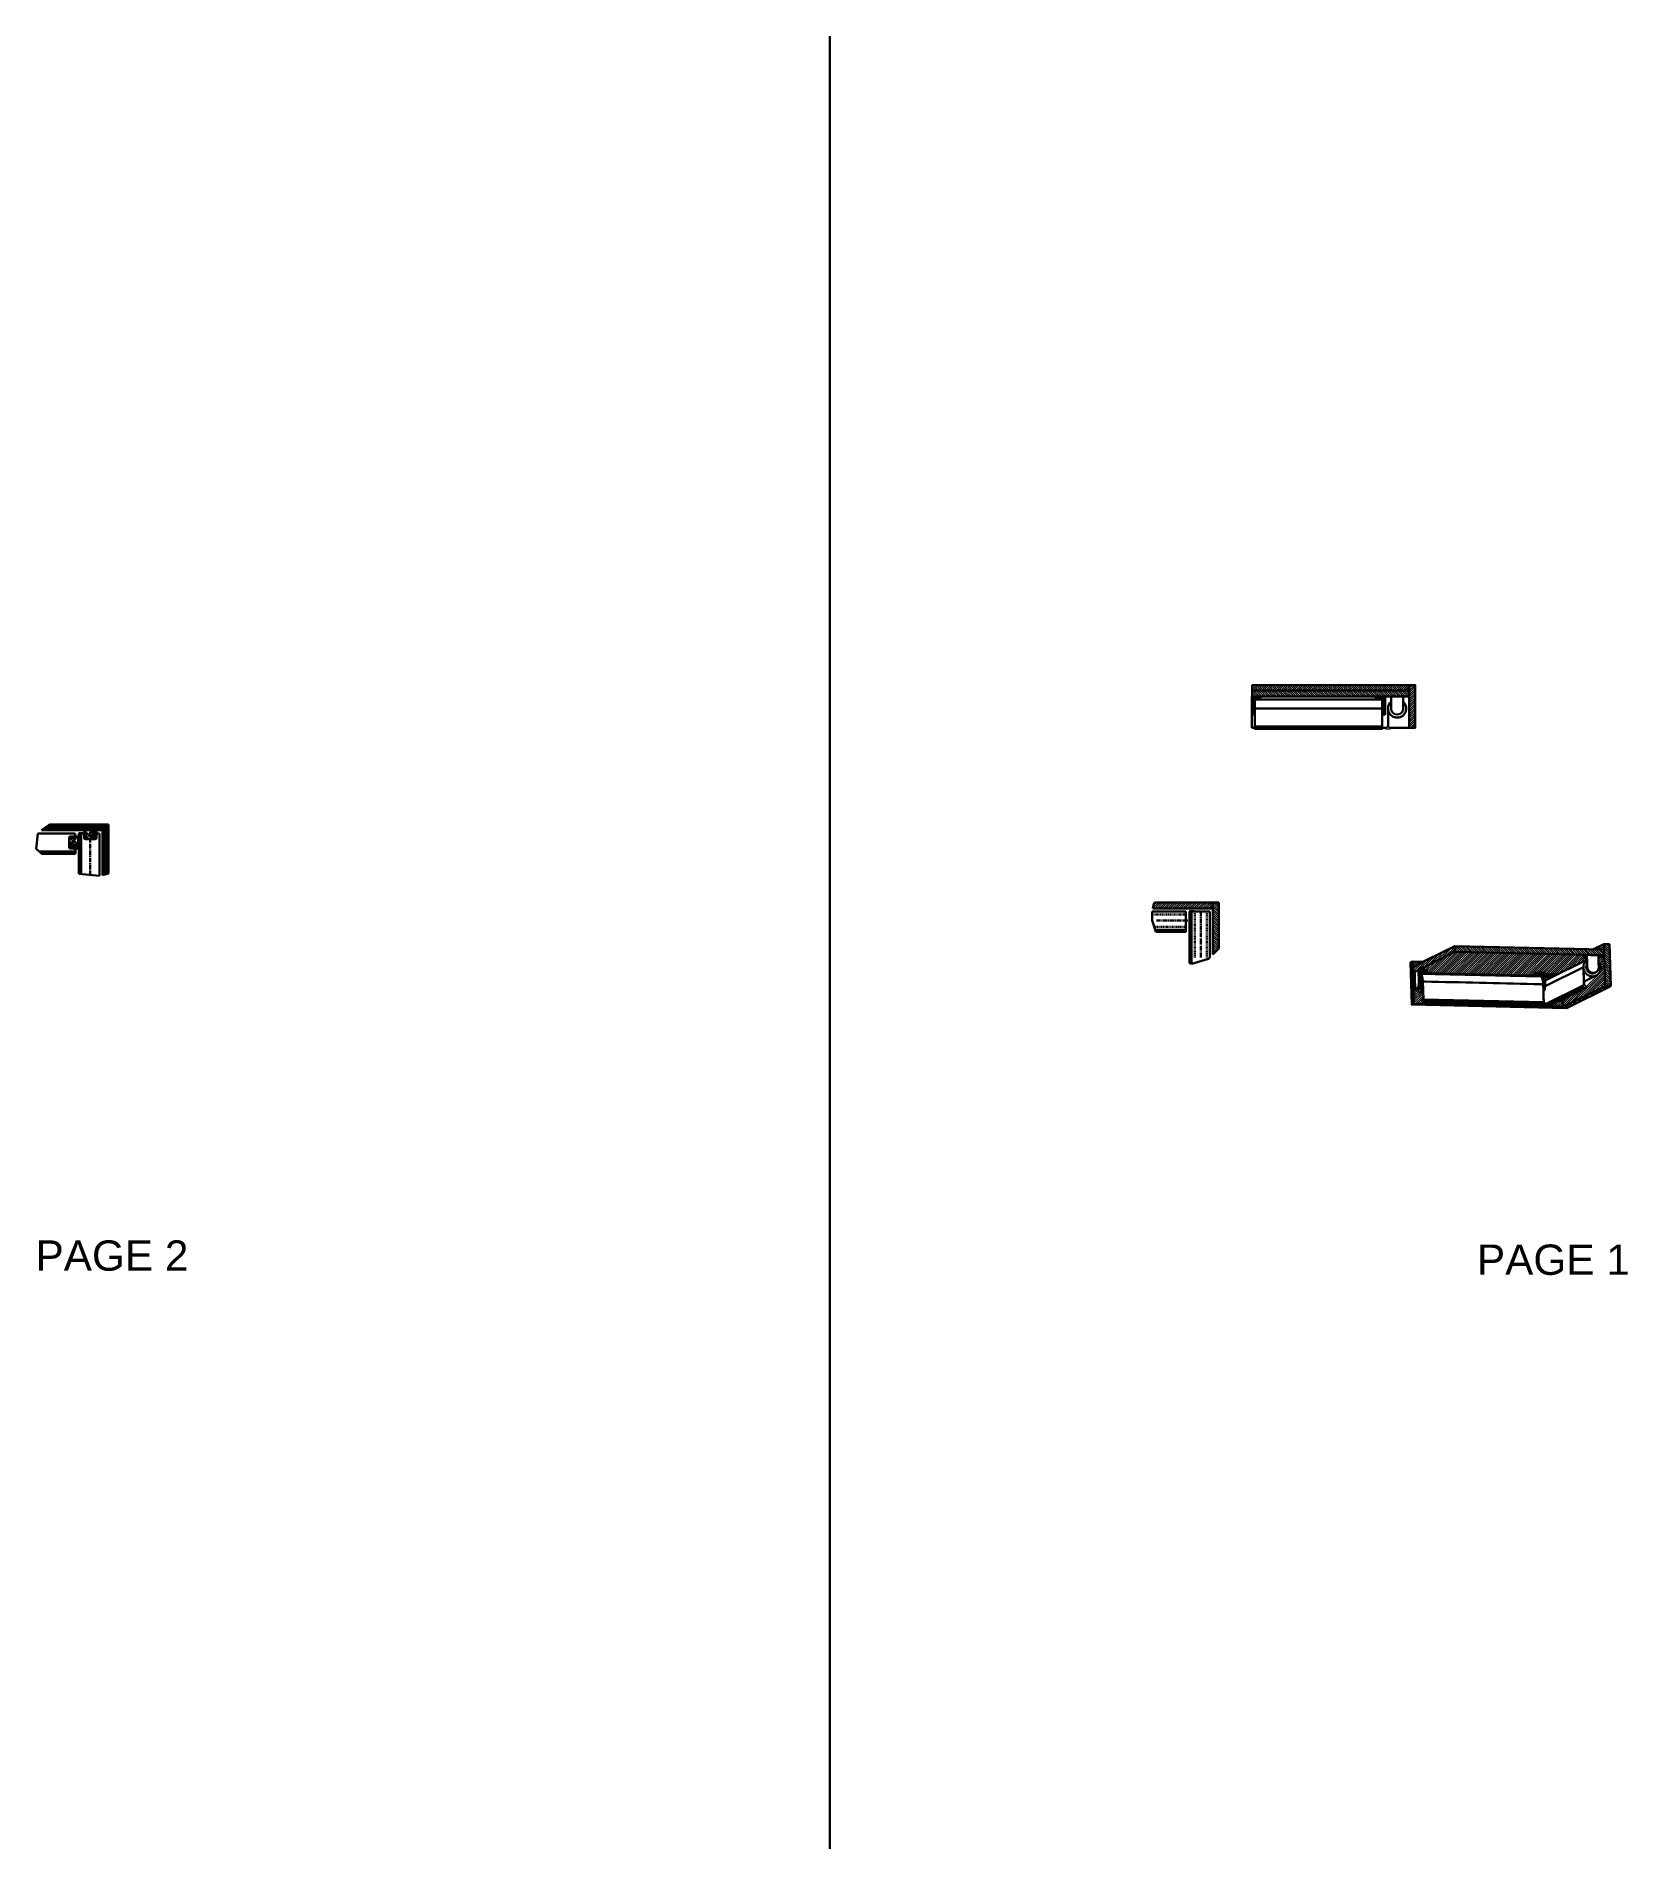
# Model space of a CAD drawing. Header units: inches. Extents: x 61 to 323, y -105 to 194.
import ezdxf

# ---------------------------------------------------------------- set-up
doc = ezdxf.new("R2010")
doc.units = ezdxf.units.IN
doc.header["$MEASUREMENT"] = 0
doc.linetypes.add('CENTER2', pattern=[1.125, 0.75, -0.125, 0.125, -0.125])
doc.linetypes.add('HIDDEN', pattern=[0.2, 0.1, -0.1])
doc.layers.get('0').update_dxf_attribs({"true_color": 0xc2ced6})
for name, color, linetype, lineweight in [('BORDER', 7, 'Continuous', 30), ('CENTERLINE', 7, 'CENTER2', 30), ('FABRIC-ROLL', 7, 'Continuous', 30), ('HEMBAR-ENDCAP', 7, 'Continuous', 9), ('SHADE-BRACKET', 7, 'Continuous', 30), ('STRUCTURE-SUB-STRUCTURE_THICK', 7, 'Continuous', 30), ('STRUCTURE-SUB-STRUCTURE_THIN', 7, 'Continuous', 9), ('TEXT', 7, 'Continuous', 18)]:
    doc.layers.add(name, color=color, linetype=linetype, lineweight=lineweight)
doc.styles.get("Standard").update_dxf_attribs({"font": 'arial.ttf'})
pattern_1 = [(45, (221.57175, -90.01034), (-0.1767767, 0.1767767), [])]
pattern_2 = [(135, (221.57175, -90.01034), (-0.1767767, -0.1767767), [])]

msp = doc.modelspace()

# ---------------------------------------------------------------- texts
at = {"layer": 'STRUCTURE-SUB-STRUCTURE_THIN', "char_height": 5, "attachment_point": 1}
for s, insert in [('PAGE 2', (60.54, -4.8)), ('PAGE 1', (298.42, -5.48))]:
    msp.add_mtext_dynamic_manual_height_columns(s, width=35.2738, gutter_width=1, heights=[0], dxfattribs=dict(at, insert=insert))

# ---------------------------------------------------------------- hatches: boundary and pattern name
at = {"layer": 'STRUCTURE-SUB-STRUCTURE_THIN', "transparency": 33554559}
h = msp.add_hatch(dxfattribs=at)
h.set_pattern_fill('ANSI31', color=256, scale=1.333333, angle=90)
h.set_pattern_definition([(135, (44.98337, 11.505), (-0.11785113, -0.11785113), [])])
h.paths.add_polyline_path([(62.87, 63.87), (62.77, 63.8), (61.54, 62.89), (71.58, 62.89), (71.58, 63.87)])
h = msp.add_hatch(dxfattribs=at)
h.set_pattern_fill('ANSI31', color=256, scale=1.333333)
h.set_pattern_definition([(45, (44.98337, 11.505), (-0.11785113, 0.11785113), [])])
h.paths.add_polyline_path([(71.58, 55.47), (72.56, 55.78), (72.56, 63.87), (71.58, 63.87)])
h = msp.add_hatch(dxfattribs=at)
h.set_pattern_fill('ANSI31', color=256, scale=2)
h.set_pattern_definition(pattern_1)
h.paths.add_polyline_path([(245.21, 50.99), (245.11, 50.74), (244.95, 50.01), (254.86, 50.01), (254.86, 50.99)])
h = msp.add_hatch(dxfattribs=at)
h.set_pattern_fill('ANSI31', color=256, scale=2, angle=90)
h.set_pattern_definition(pattern_2)
h.paths.add_polyline_path([(255.84, 50.99), (254.86, 50.99), (254.86, 42.4), (255.84, 43.36)])
h = msp.add_hatch(dxfattribs=at)
h.set_pattern_fill('ANSI31', color=256, scale=2, angle=90)
h.set_pattern_definition(pattern_2)
h.paths.add_polyline_path([(320.28, 44.09), (319.35, 44.11), (319.56, 37.18), (320.49, 37.16)])
h.paths.add_polyline_path([(319.37, 43.23), (294.75, 43.78), (294.78, 42.81), (319.4, 42.26)])
h.paths.add_polyline_path([(287.76, 41.21), (287.45, 41.06), (287.67, 34.12), (287.98, 34.27)])
h = msp.add_hatch(dxfattribs=at)
h.set_pattern_fill('ANSI31', color=256, scale=2)
h.set_pattern_definition(pattern_1)
h.paths.add_polyline_path([(320.49, 37.16), (319.56, 37.18), (312.29, 33.58), (313.22, 33.56)])
edge = h.paths.add_edge_path()
edge.add_line((289.53, 36.18), (288.95, 36.2))
edge.add_spline(control_points=[(288.98, 36.19), (288.97, 36.19), (288.95, 36.2), (288.92, 36.21), (288.88, 36.22), (288.85, 36.25), (288.82, 36.28), (288.78, 36.33), (288.74, 36.4), (288.7, 36.49), (288.66, 36.59), (288.64, 36.66), (288.63, 36.7)], knot_values=[0, 0, 0, 0, 0.038844, 0.078622, 0.164097, 0.211324, 0.262128, 0.375601, 0.506124, 0.654056, 0.818993, 1, 1, 1, 1], degree=3, periodic=0)
edge.add_line((288.63, 36.7), (288.47, 36.71))
edge.add_spline(control_points=[(288.49, 36.7), (288.49, 36.7), (288.48, 36.71), (288.47, 36.71), (288.45, 36.71), (288.44, 36.72), (288.43, 36.73), (288.41, 36.74), (288.4, 36.76), (288.39, 36.76)], knot_values=[0, 0, 0, 0, 0.108979, 0.219703, 0.333828, 0.452848, 0.578037, 0.710456, 1, 1, 1, 1], degree=3, periodic=0)
edge.add_spline(control_points=[(288.39, 36.77), (288.38, 36.77), (288.37, 36.79), (288.35, 36.82), (288.33, 36.85), (288.31, 36.89), (288.3, 36.93), (288.28, 36.97), (288.27, 37.02), (288.26, 37.07), (288.24, 37.12), (288.23, 37.2), (288.22, 37.3), (288.2, 37.42), (288.2, 37.5), (288.2, 37.55)], knot_values=[0, 0, 0, 0, 0.038348, 0.080295, 0.125922, 0.175237, 0.228185, 0.284668, 0.344542, 0.407637, 0.473751, 0.542662, 0.687856, 0.841092, 1, 1, 1, 1], degree=3, periodic=0)
edge.add_line((288.2, 37.55), (288.14, 39.36))
edge.add_line((288.14, 39.36), (287.82, 39.36))
edge.add_line((287.82, 39.36), (287.98, 34.27))
edge.add_line((287.98, 34.27), (309.07, 33.81))
edge.add_line((309.07, 33.81), (309.07, 33.86))
edge.add_line((309.07, 33.86), (309.09, 33.87))
edge.add_line((309.09, 33.87), (309.09, 33.87))
edge.add_line((309.09, 33.87), (309.09, 33.88))
edge.add_line((309.09, 33.88), (309.4, 34.03))
edge.add_arc((308.86, 34.73), 0.881, 307.532, 310.4955)
edge.add_line((309.44, 34.06), (309.44, 34.11))
edge.add_line((309.44, 34.11), (309.35, 34.11))
edge.add_line((309.35, 34.11), (309.34, 34.11))
edge.add_line((309.34, 34.11), (309.34, 34.11))
edge.add_line((309.34, 34.11), (289.44, 34.55))
edge.add_line((289.44, 34.55), (289.45, 34.55))
edge.add_line((289.45, 34.55), (289.38, 34.55))
edge.add_line((289.38, 34.55), (289.37, 34.74))
edge.add_spline(control_points=[(289.48, 34.97), (289.47, 34.95), (289.46, 34.93), (289.45, 34.9), (289.44, 34.87), (289.43, 34.84), (289.41, 34.81), (289.4, 34.79), (289.39, 34.76), (289.38, 34.75), (289.37, 34.74)], knot_values=[0, 0, 0, 0, 0.146183, 0.28665, 0.421169, 0.549577, 0.671739, 0.787553, 0.896978, 1, 1, 1, 1], degree=3, periodic=0)
edge.add_spline(control_points=[(289.5, 34.98), (289.5, 34.98), (289.5, 34.98), (289.49, 34.98), (289.49, 34.98), (289.49, 34.98), (289.49, 34.98)], knot_values=[0, 0, 0, 0, 0.313111, 0.577558, 0.800912, 1, 1, 1, 1], degree=3, periodic=0)
edge.add_line((289.49, 34.98), (289.56, 34.98))
edge.add_line((289.56, 34.98), (289.57, 34.98))
edge.add_line((289.57, 34.98), (289.53, 36.18))
h.paths.add_polyline_path([(309.1, 33.88), (315.74, 37.17), (316.06, 37.33), (309.41, 34.04)])
at = {"layer": 'TEXT', "transparency": 33554559}
h = msp.add_hatch(dxfattribs=at)
h.set_pattern_fill('ANSI31', scale=2, angle=180)
h.set_pattern_definition([(225, (221.57175, -90.01034), (0.1767767, -0.1767767), [])])
h.paths.add_polyline_path([(261.25, 86.87), (261.25, 85.97), (287.25, 85.97), (287.25, 86.87)])
h = msp.add_hatch(dxfattribs=at)
h.set_pattern_fill('ANSI31', scale=2)
h.set_pattern_definition(pattern_1)
h.paths.add_polyline_path([(288.23, 86.87), (287.25, 86.87), (287.25, 79.83), (288.23, 79.83)])
h = msp.add_hatch(dxfattribs=at)
h.set_pattern_fill('ANSI31', scale=2, angle=90)
h.set_pattern_definition(pattern_2)
h.paths.add_polyline_path([(261.25, 85.97), (261.25, 84.99), (287.25, 84.99), (287.25, 85.97)])

# ---------------------------------------------------------------- linework, layer by layer
at = {"color": 7, "linetype": 'Continuous'}
for p, q in [((261.25, 86.87), (261.25, 84.99)), ((261.25, 81.99), (261.25, 84.99)), ((286.25, 84.99), (284.25, 84.99)), ((261.23, 82.49), (261.25, 82.48)), ((261.23, 82.45), (261.25, 82.46)), ((261.25, 82.44), (261.23, 82.44)), ((261.25, 82.46), (261.25, 82.45)), ((261.25, 81.99), (261.25, 81.99)), ((261.75, 82.41), (261.75, 82.42)), ((261.77, 82.42), (261.75, 82.42)), ((261.75, 82.41), (261.75, 82.28)), ((261.77, 82.41), (261.75, 82.41)), ((261.75, 82.28), (261.77, 82.28)), ((282.76, 83.47), (282.76, 83.47)), ((282.76, 83.29), (282.76, 83.29)), ((282.76, 83.29), (282.76, 83.29)), ((282.76, 83.28), (282.76, 83.28)), ((284.25, 82.99), (284.25, 82.99)), ((286.25, 82.99), (286.25, 82.99)), ((69.83, 62.87), (69.85, 62.88)), ((69.85, 62.88), (69.87, 62.89)), ((69.87, 62.89), (69.88, 62.89)), ((69.89, 62.89), (69.91, 62.88)), ((69.91, 62.88), (69.92, 62.88)), ((245.11, 50.74), (245.21, 50.99))]:
    msp.add_line(p, q, dxfattribs=at)
at = {"color": 3, "linetype": 'Continuous'}
for p, q in [((261.25, 82.53), (261.23, 82.49)), ((261.23, 82.45), (261.23, 82.44))]:
    msp.add_line(p, q, dxfattribs=at)
at = {"color": 7, "linetype": 'Continuous'}
for points in [[(282.76, 83.47), (282.76, 83.47), (282.8, 83.46)], [(316.51, 42.04), (316.51, 42.04), (316.5, 42.24), (316.5, 42.24)], [(318.46, 42.28), (318.46, 42.28)], [(288.14, 39.52), (288.77, 39.83), (288.77, 39.83), (288.77, 39.83), (288.96, 39.83), (288.96, 39.83), (288.96, 39.83), (289.02, 37.86)], [(288.77, 39.83), (288.77, 39.83), (288.96, 39.83)], [(288.97, 39.57), (288.97, 39.57)], [(317.95, 39.4), (317.95, 39.41)], [(288.92, 36.99), (288.92, 36.99)], [(288.92, 36.99), (288.92, 36.99)], [(288.92, 36.98), (288.92, 36.98)], [(288.93, 37.02), (288.94, 37.03), (288.94, 37.04), (288.94, 37.05), (288.94, 37.06), (288.95, 37.07), (288.95, 37.08), (288.95, 37.08), (288.95, 37.09), (288.96, 37.1), (288.96, 37.11), (288.96, 37.12), (288.96, 37.13), (288.96, 37.14), (288.97, 37.15), (288.97, 37.16), (288.97, 37.17), (288.97, 37.18), (288.97, 37.19), (288.98, 37.19), (288.98, 37.2), (288.98, 37.21), (288.98, 37.22), (288.98, 37.23), (288.99, 37.24), (288.99, 37.25), (288.99, 37.26), (288.99, 37.27), (288.99, 37.28), (288.99, 37.28), (288.99, 37.29), (289, 37.3), (289, 37.31), (289, 37.32), (289, 37.33), (289, 37.34), (289, 37.35), (289, 37.36), (289.01, 37.36), (289.01, 37.37), (289.01, 37.38), (289.01, 37.39)], [(289.23, 38.14), (289.24, 38.14)], [(289.23, 38.13), (289.24, 38.13)], [(309.1, 33.88), (309.09, 33.88), (309.09, 33.88), (309.09, 33.88), (309.09, 33.88), (309.09, 33.88), (309.09, 33.88), (309.09, 33.88), (309.09, 33.88), (309.09, 33.88), (309.09, 33.88), (309.09, 33.88), (309.09, 33.88), (309.09, 33.88), (309.09, 33.88), (309.09, 33.87), (309.09, 33.87), (309.09, 33.87), (309.09, 33.87), (309.09, 33.87), (309.09, 33.87), (309.09, 33.87), (309.09, 33.87), (309.09, 33.87), (309.09, 33.87), (309.09, 33.87), (309.09, 33.87), (309.09, 33.87), (309.09, 33.87), (309.09, 33.87), (309.09, 33.87), (309.09, 33.87), (309.09, 33.87), (309.09, 33.87), (309.09, 33.87), (309.09, 33.87), (309.09, 33.86), (309.09, 33.85), (309.09, 33.84), (309.09, 33.83), (309.09, 33.82), (309.09, 33.82), (309.09, 33.81), (309.09, 33.8), (309.09, 33.79), (309.09, 33.78), (309.09, 33.77), (309.09, 33.76), (309.09, 33.75), (309.09, 33.74), (309.09, 33.73), (309.09, 33.72), (309.09, 33.71), (309.09, 33.7), (309.37, 33.84), (309.75, 34.02), (310.12, 34.21), (310.5, 34.39), (310.87, 34.58), (311.25, 34.76), (311.62, 34.95), (312, 35.13), (312.37, 35.32), (312.74, 35.5), (313.12, 35.69), (313.49, 35.88), (313.87, 36.06), (314.24, 36.25), (314.62, 36.43), (314.99, 36.62), (315.37, 36.8), (315.74, 36.99)], [(315.74, 37.17), (315.74, 37.17), (315.74, 37.17), (315.74, 37.17), (315.74, 37.17), (315.74, 37.17), (315.74, 37.17), (315.74, 37.17), (315.74, 37.17), (315.74, 37.17), (315.74, 37.17), (315.74, 37.17), (315.74, 37.17), (315.74, 37.17), (315.74, 37.16), (315.74, 37.16), (315.74, 37.16), (315.74, 37.16), (315.74, 37.16), (315.74, 37.16), (315.74, 37.16), (315.74, 37.16), (315.74, 37.15), (315.74, 37.15), (315.74, 37.14), (315.74, 37.13), (315.74, 37.12), (315.74, 37.11), (315.74, 37.11), (315.74, 37.1), (315.74, 37.09), (315.74, 37.08), (315.74, 37.07), (315.74, 37.07), (315.74, 37.06), (315.74, 37.05), (315.74, 37.04), (315.74, 37.03), (315.74, 37.03), (315.74, 37.02), (315.74, 37.01), (315.74, 37), (315.74, 36.99), (315.74, 36.99), (315.74, 36.99), (315.74, 36.99), (315.74, 36.98), (315.74, 36.98), (315.74, 36.98), (315.74, 36.98), (315.74, 36.98), (315.74, 36.98), (315.74, 36.98), (315.74, 36.98), (315.75, 36.98), (315.75, 36.98), (315.75, 36.98), (315.75, 36.98), (315.75, 36.97), (315.75, 36.97), (315.75, 36.97), (315.75, 36.97), (315.75, 36.97), (315.75, 36.97), (315.76, 36.97), (315.76, 36.97), (315.76, 36.97), (315.76, 36.97), (315.76, 36.97), (315.77, 36.97), (315.77, 36.97), (315.77, 36.97), (315.77, 36.97), (315.78, 36.97), (315.78, 36.97), (315.78, 36.97), (315.78, 36.97), (315.79, 36.97), (315.79, 36.97), (315.79, 36.97), (315.79, 36.97), (315.8, 36.97), (315.8, 36.97), (315.8, 36.97), (315.8, 36.97), (315.81, 36.97), (315.68, 36.91), (315.37, 36.76), (315.06, 36.6), (314.75, 36.45), (314.44, 36.3), (314.13, 36.14), (313.82, 35.99), (313.51, 35.83), (313.2, 35.68), (312.89, 35.53), (312.58, 35.37), (312.27, 35.22), (311.96, 35.06), (311.64, 34.91), (311.33, 34.76), (311.02, 34.6), (310.71, 34.45), (310.4, 34.3), (310.09, 34.14), (309.78, 33.99), (309.47, 33.83), (309.16, 33.68)], [(316.06, 37.34), (316.06, 37.33), (309.41, 34.04), (309.42, 34.04)], [(309.65, 37.94), (309.66, 37.95), (309.67, 37.97), (309.68, 37.98), (309.7, 38), (309.71, 38.01), (309.73, 38.03), (309.74, 38.04), (309.75, 38.06), (309.77, 38.07), (309.78, 38.09), (309.8, 38.1), (309.81, 38.11), (309.83, 38.13), (309.84, 38.14), (309.86, 38.15), (309.88, 38.17), (309.89, 38.18), (309.91, 38.19), (309.93, 38.2), (309.94, 38.22), (309.96, 38.23), (309.98, 38.24), (309.99, 38.25), (310.01, 38.26), (310.03, 38.27), (310.05, 38.28), (310.07, 38.29), (310.08, 38.3), (310.1, 38.31)], [(315.75, 37.17), (315.74, 37.17)], [(315.77, 37.06), (315.77, 37.06), (315.77, 37.06), (315.77, 37.06), (315.76, 37.06), (315.76, 37.06), (315.76, 37.06), (315.76, 37.06), (315.76, 37.06), (315.76, 37.06), (315.76, 37.06), (315.76, 37.06), (315.76, 37.06), (315.76, 37.06), (315.76, 37.06), (315.76, 37.06), (315.76, 37.06), (315.76, 37.06), (315.76, 37.06), (315.76, 37.06), (315.76, 37.06), (315.76, 37.07), (315.76, 37.07), (315.76, 37.07), (315.76, 37.07), (315.76, 37.07), (315.76, 37.07), (315.76, 37.07), (315.76, 37.07), (315.76, 37.07), (315.76, 37.07), (315.76, 37.07), (315.76, 37.07), (315.76, 37.07), (315.76, 37.07), (315.76, 37.07), (315.76, 37.07), (315.76, 37.07), (315.76, 37.07), (315.76, 37.07), (315.76, 37.07), (315.76, 37.07), (315.76, 37.07), (315.76, 37.08), (315.76, 37.08), (315.76, 37.08), (315.76, 37.08), (315.76, 37.08), (315.76, 37.08), (315.76, 37.08), (315.76, 37.08), (315.76, 37.08), (315.76, 37.08), (315.76, 37.08), (315.76, 37.08), (315.76, 37.08), (315.76, 37.08), (315.76, 37.08), (315.76, 37.08), (315.76, 37.08), (315.76, 37.08), (315.76, 37.08), (315.76, 37.08), (315.76, 37.08), (315.76, 37.08), (315.76, 37.08), (315.76, 37.09), (315.76, 37.09), (315.76, 37.09), (315.76, 37.09), (315.76, 37.09), (315.77, 37.09)], [(315.81, 36.97), (315.81, 36.97), (315.81, 36.97), (315.81, 36.97), (315.81, 36.97), (315.81, 36.97), (315.81, 36.97), (315.81, 36.97), (315.81, 36.97), (315.81, 36.97), (315.81, 36.97), (315.81, 36.97), (315.81, 36.97), (315.81, 36.97), (315.81, 36.97), (315.81, 36.97), (315.81, 36.97), (315.81, 36.97), (315.81, 36.97), (315.81, 36.97), (315.81, 36.97), (315.81, 36.97), (315.81, 36.97), (315.81, 36.97), (315.81, 36.97), (315.81, 36.97), (315.81, 36.97), (315.81, 36.98), (315.81, 36.98), (315.82, 36.98), (315.82, 36.98), (315.82, 36.98), (315.82, 36.98), (315.82, 36.98), (315.82, 36.98), (315.82, 36.98)], [(315.82, 36.98), (315.82, 36.98)], [(315.82, 36.98), (315.82, 36.98)], [(315.89, 36.98), (315.89, 36.98), (315.89, 36.98), (315.89, 36.98), (315.89, 36.97), (315.89, 36.97), (315.89, 36.97), (315.9, 36.97), (315.9, 36.97), (315.9, 36.97), (315.9, 36.97), (315.9, 36.97), (315.9, 36.97), (315.9, 36.97), (315.9, 36.97), (315.9, 36.97), (315.9, 36.97), (315.9, 36.97), (315.9, 36.97), (315.9, 36.97), (315.92, 36.97), (315.94, 36.97), (315.96, 36.97), (315.98, 36.97), (316, 36.97), (316.03, 36.97), (316.05, 36.97), (316.07, 36.97), (316.09, 36.97), (316.11, 36.97), (316.13, 36.96), (316.16, 36.96), (316.18, 36.96), (316.2, 36.96), (316.22, 36.96), (316.24, 36.96), (316.26, 36.96), (316.29, 36.96), (316.31, 36.96), (316.32, 36.96), (316.32, 36.96), (316.32, 36.96), (316.32, 36.96), (316.32, 36.96), (316.32, 36.96), (316.32, 36.96), (316.32, 36.96), (316.32, 36.96), (316.32, 36.96), (316.32, 36.96), (316.32, 36.96), (316.32, 36.96), (316.32, 36.96), (316.32, 36.96), (316.32, 36.96), (316.32, 36.96), (316.32, 36.96), (316.32, 36.96), (316.32, 36.96), (316.32, 36.96), (316.32, 36.96), (316.32, 36.96), (316.32, 36.96), (316.32, 36.96), (316.32, 36.96), (316.32, 36.96), (316.33, 36.96), (316.33, 36.96), (316.33, 36.96), (316.33, 36.96), (316.33, 36.96), (316.33, 36.96), (316.33, 36.97), (316.33, 36.97), (316.33, 36.97), (316.33, 36.97), (316.33, 36.97), (316.33, 36.97)], [(316.08, 37.34), (316.08, 37.34), (316.08, 37.34), (316.07, 37.34), (316.07, 37.34), (316.07, 37.34), (316.07, 37.34), (316.07, 37.34), (316.07, 37.34), (316.07, 37.34), (316.07, 37.34), (316.07, 37.34), (316.07, 37.34), (316.07, 37.34), (316.07, 37.34), (316.07, 37.34), (316.06, 37.34), (316.06, 37.34)], [(316.39, 36.97), (316.39, 36.97), (316.4, 36.96), (316.4, 36.96), (316.4, 36.96), (316.4, 36.96), (316.4, 36.96), (316.4, 36.96), (316.4, 36.96), (316.4, 36.96), (316.4, 36.96), (316.4, 36.96), (316.4, 36.96), (316.4, 36.96), (316.4, 36.96), (316.4, 36.96), (316.4, 36.96), (316.4, 36.96), (316.4, 36.96), (316.4, 36.96), (316.41, 36.96), (316.41, 36.96), (316.41, 36.96), (316.41, 36.96), (316.42, 36.96), (316.42, 36.96), (316.42, 36.96), (316.42, 36.96), (316.43, 36.96), (316.43, 36.96), (316.43, 36.96), (316.44, 36.96), (316.44, 36.96), (316.44, 36.96), (316.44, 36.96), (316.45, 36.96), (316.45, 36.96), (316.45, 36.96), (316.45, 36.96), (316.46, 36.96), (316.46, 36.96), (316.46, 36.96), (316.46, 36.96), (316.46, 36.96), (316.46, 36.96), (316.46, 36.96), (316.46, 36.96), (316.46, 36.96), (316.46, 36.96), (316.46, 36.96), (316.46, 36.96), (316.46, 36.96), (316.46, 36.96), (316.46, 36.96), (316.46, 36.96), (316.46, 36.96), (316.46, 36.96), (316.46, 36.96), (316.46, 36.96), (316.46, 36.96), (316.46, 36.96), (316.46, 36.96), (316.46, 36.96), (316.46, 36.96), (316.46, 36.96), (316.46, 36.96), (316.46, 36.96), (316.46, 36.96), (316.47, 36.96), (316.47, 36.96), (316.47, 36.96), (316.47, 36.96), (316.47, 36.96), (316.47, 36.96), (316.47, 36.96), (316.47, 36.96), (316.47, 36.96), (316.47, 36.96)], [(309.08, 33.67), (309.79, 33.66), (309.79, 33.66)], [(309.09, 33.7), (309.09, 33.7), (309.09, 33.7), (309.09, 33.69), (309.09, 33.69), (309.09, 33.69), (309.09, 33.69), (309.09, 33.69), (309.1, 33.69), (309.1, 33.69), (309.1, 33.69), (309.1, 33.69), (309.1, 33.69), (309.1, 33.69), (309.1, 33.68), (309.1, 33.68), (309.1, 33.68), (309.1, 33.68), (309.1, 33.68), (309.1, 33.68), (309.11, 33.68), (309.11, 33.68), (309.11, 33.68), (309.11, 33.68), (309.11, 33.68), (309.12, 33.68), (309.12, 33.68), (309.12, 33.68), (309.12, 33.68), (309.13, 33.68), (309.13, 33.68), (309.13, 33.68), (309.13, 33.68), (309.13, 33.68), (309.14, 33.68), (309.14, 33.68), (309.14, 33.68), (309.14, 33.68), (309.15, 33.68), (309.15, 33.68), (309.15, 33.68), (309.15, 33.68), (309.16, 33.68), (309.16, 33.68), (309.16, 33.68), (309.16, 33.68), (309.16, 33.68), (309.16, 33.68), (309.16, 33.68), (309.16, 33.68), (309.16, 33.68), (309.16, 33.68), (309.16, 33.68), (309.16, 33.68), (309.16, 33.68), (309.16, 33.68), (309.16, 33.68), (309.16, 33.68), (309.16, 33.68), (309.16, 33.68), (309.16, 33.68), (309.16, 33.68), (309.16, 33.68), (309.16, 33.68), (309.16, 33.68), (309.16, 33.68)], [(309.24, 33.72), (309.24, 33.72), (309.24, 33.72), (309.24, 33.72), (309.24, 33.72), (309.24, 33.71), (309.24, 33.71), (309.24, 33.71), (309.24, 33.71), (309.24, 33.71), (309.24, 33.71), (309.24, 33.7), (309.24, 33.7), (309.24, 33.7), (309.24, 33.7), (309.24, 33.7), (309.24, 33.7), (309.24, 33.7), (309.24, 33.69), (309.24, 33.69), (309.24, 33.69), (309.24, 33.69), (309.24, 33.69), (309.24, 33.69), (309.24, 33.69), (309.25, 33.69), (309.25, 33.69), (309.25, 33.68), (309.25, 33.68), (309.25, 33.68), (309.25, 33.68), (309.25, 33.68), (309.25, 33.68), (309.25, 33.68), (309.25, 33.68), (309.25, 33.68), (309.25, 33.68), (309.25, 33.68), (309.25, 33.68), (309.25, 33.68), (309.25, 33.68), (309.25, 33.68), (309.26, 33.68), (309.28, 33.68), (309.3, 33.68), (309.32, 33.68), (309.34, 33.68), (309.36, 33.68), (309.38, 33.68), (309.4, 33.68), (309.42, 33.68), (309.45, 33.68), (309.46, 33.67), (309.49, 33.67), (309.51, 33.67), (309.53, 33.67), (309.55, 33.67), (309.57, 33.67), (309.59, 33.67), (309.61, 33.67), (309.63, 33.67), (309.65, 33.67), (309.67, 33.67), (309.67, 33.67), (309.67, 33.67), (309.67, 33.67), (309.67, 33.67), (309.67, 33.67), (309.67, 33.67), (309.67, 33.67), (309.67, 33.67), (309.67, 33.67), (309.67, 33.67), (309.67, 33.67), (309.67, 33.67), (309.67, 33.67), (309.67, 33.67), (309.67, 33.67), (309.67, 33.67), (309.67, 33.67), (309.67, 33.67), (309.67, 33.67), (309.67, 33.67), (309.68, 33.67)], [(309.44, 34.05), (309.43, 34.11)], [(309.71, 33.69), (309.71, 33.69), (309.71, 33.69), (309.71, 33.69), (309.72, 33.69), (309.72, 33.69), (309.72, 33.69), (309.72, 33.69), (309.72, 33.69), (309.72, 33.69), (309.72, 33.69), (309.72, 33.69), (309.73, 33.69), (309.73, 33.69), (309.73, 33.69), (309.73, 33.69), (309.73, 33.69), (309.73, 33.69), (309.73, 33.69), (309.73, 33.69), (309.74, 33.69), (309.74, 33.69), (309.74, 33.69), (309.74, 33.69), (309.74, 33.69), (309.74, 33.69), (309.74, 33.69), (309.74, 33.69), (309.74, 33.69), (309.74, 33.69), (309.74, 33.69), (309.74, 33.69), (309.74, 33.68), (309.74, 33.68), (309.74, 33.68), (309.75, 33.68), (309.75, 33.68), (309.75, 33.68), (309.75, 33.68), (309.75, 33.68), (309.75, 33.68), (309.75, 33.68), (309.75, 33.68), (309.75, 33.68), (309.75, 33.68), (309.75, 33.68), (309.75, 33.68), (309.75, 33.68), (309.75, 33.67), (309.75, 33.67), (309.75, 33.67), (309.75, 33.67), (309.75, 33.67), (309.75, 33.67), (309.75, 33.67), (309.75, 33.67), (309.75, 33.67), (309.75, 33.67), (309.75, 33.67), (309.75, 33.67), (309.75, 33.67), (309.75, 33.67), (309.75, 33.67), (309.75, 33.67), (309.75, 33.67), (309.75, 33.67), (309.75, 33.67), (309.75, 33.67), (309.75, 33.67), (309.75, 33.67), (309.75, 33.67), (309.75, 33.67), (309.75, 33.67), (309.75, 33.67), (309.75, 33.67), (309.75, 33.67), (309.75, 33.67), (309.76, 33.67), (309.76, 33.67), (309.76, 33.67), (309.76, 33.67), (309.76, 33.67), (309.76, 33.67), (309.76, 33.67), (309.76, 33.67), (309.76, 33.67), (309.76, 33.67), (309.77, 33.67), (309.77, 33.67), (309.77, 33.67), (309.77, 33.67), (309.78, 33.67), (309.78, 33.67), (309.78, 33.67), (309.78, 33.67), (309.79, 33.67), (309.79, 33.67), (309.79, 33.67), (309.79, 33.67), (309.8, 33.67), (309.8, 33.67), (309.8, 33.67), (309.8, 33.67), (309.81, 33.67), (309.81, 33.67), (309.81, 33.67), (309.81, 33.67), (309.81, 33.67), (309.81, 33.67), (309.81, 33.67), (309.81, 33.67), (309.81, 33.67), (309.81, 33.67), (309.81, 33.67), (309.81, 33.67), (309.81, 33.67), (309.81, 33.67), (309.81, 33.67), (309.81, 33.67), (309.81, 33.67), (309.81, 33.67), (309.81, 33.67), (309.81, 33.67), (309.81, 33.67), (309.81, 33.67), (309.81, 33.67)], [(309.79, 33.66), (309.81, 33.67)], [(309.79, 33.66), (309.81, 33.67)]]:
    msp.add_lwpolyline(points, dxfattribs=at)
for points in [[(282.76, 82.59, 0.003566), (282.76, 82.59, 0.000953), (282.76, 82.59)], [(282.76, 82.41, 0.007996), (282.76, 82.42, 0.001667), (282.76, 82.42, 0.002043), (282.76, 82.42)], [(282.76, 82.42, 0.002832), (282.76, 82.42, 0.007255), (282.76, 82.42)], [(316.74, 39.77, 0.067599), (316.92, 39.56, 0.001776), (316.93, 39.56)], [(317.95, 39.41, 0.001209), (317.95, 39.41)], [(288.39, 36.77, 0.002357), (288.39, 36.76)], [(288.68, 36.7, 0.013702), (288.68, 36.7)], [(288.68, 36.7, 0.003504), (288.69, 36.7)], [(288.69, 36.7, 0.009876), (288.69, 36.7)], [(288.92, 36.99, 0.006029), (288.93, 37.02)], [(288.92, 36.98, 0.001486), (288.92, 36.99)], [(288.92, 36.99, 0.000569), (288.92, 36.99)], [(309.38, 36.62, 0.003068), (309.39, 36.64)], [(315.75, 37.17, 0.007956), (315.78, 37.18)], [(315.75, 37.17, 0.001467), (315.75, 37.17)], [(315.79, 36.99), (315.76, 36.98), (316.47, 36.96, 0.026194), (316.47, 36.96), (316.47, 36.97)], [(315.78, 37.18, 0.007559), (315.8, 37.19)], [(315.8, 37.19, 0.031508), (315.9, 37.23)], [(315.9, 37.23, 0.002557), (315.91, 37.24)], [(315.91, 37.24, 0.006891), (315.93, 37.25)], [(315.93, 37.25, 0.027155), (316.01, 37.3)], [(316.01, 37.3, 0.016966), (316.06, 37.33)], [(309.4, 34.03, 0.00536), (309.41, 34.04)]]:
    msp.add_lwpolyline(points, format="xyb", dxfattribs=at)
at = {"color": 4, "linetype": 'Continuous'}
for points in [[(315.76, 37.07), (315.76, 37.08), (315.76, 37.08), (315.77, 37.09)], [(315.76, 37.06), (315.76, 37.07), (315.76, 37.07)], [(315.76, 37.06), (315.76, 37.06)], [(315.77, 37.06), (315.76, 37.06)]]:
    msp.add_lwpolyline(points, dxfattribs=at)
at = {"color": 3, "linetype": 'Continuous'}
msp.add_arc((261.28, 82.47), 0.06, 154, 194, dxfattribs=at)
at = {"color": 7, "linetype": 'Continuous'}
for centre, radius, start, end in [((261.28, 82.47), 0.04, 163.5022, 194), ((261.72, 82.96), 0.03, 90, 133.8915), ((282.7, 82.53), 0.0928, 53.8286, 55.0444), ((282.71, 82.53), 0.0906, 55.0433, 56.5471), ((282.69, 82.52), 0.0905, 45.8887, 46.528), ((282.7, 82.53), 0.0868, 47.5634, 48.3454), ((282.7, 82.35), 0.085, 49.6502, 51.4199)]:
    msp.add_arc(centre, radius, start, end, dxfattribs=at)
at = {"layer": 'BORDER'}
msp.add_line((191.63, 193.96), (191.63, -105.21), dxfattribs=at)
at = {"layer": 'CENTERLINE'}
for p, q in [((69.58, 55.37), (69.58, 61.41)), ((250.71, 47.99), (245.54, 47.99)), ((252.86, 41.91), (252.86, 49.51))]:
    msp.add_line(p, q, dxfattribs=at)
at = {"layer": 'CENTERLINE', "linetype": 'HIDDEN'}
for p, q in [((251.86, 41.91), (251.86, 49.51)), ((253.86, 41.91), (253.86, 49.51))]:
    msp.add_line(p, q, dxfattribs=at)
at = {"layer": 'FABRIC-ROLL', "linetype": 'Continuous'}
for p, q in [((261.77, 79.62), (261.77, 84.49)), ((282.76, 84.49), (261.77, 84.49)), ((261.7, 82.99), (282.8, 82.99)), ((283.77, 82.75), (283.77, 80)), ((261.77, 80), (282.76, 80)), ((261.77, 80), (282.76, 80)), ((261.77, 79.83), (282.76, 79.83)), ((261.77, 79.81), (282.76, 79.81)), ((261.77, 79.64), (282.76, 79.64)), ((60.9, 62.39), (60.66, 59.81)), ((67.09, 62.39), (60.9, 62.39)), ((67.09, 61.89), (67.09, 62.39)), ((67.09, 59.01), (67.09, 59.89)), ((67.7, 62.39), (67.7, 55.69)), ((67.7, 62.39), (68.58, 62.39)), ((67.72, 62.39), (67.72, 55.69)), ((68.06, 62.39), (68.06, 55.66)), ((68.08, 62.39), (68.08, 55.65)), ((70.58, 62.39), (71.08, 62.39)), ((71.08, 55.37), (71.08, 62.39)), ((60.66, 59.81), (61.56, 59.01)), ((61.13, 59.39), (67.09, 59.39)), ((61.16, 59.36), (67.09, 59.36)), ((61.55, 59.02), (67.09, 59.02)), ((61.56, 59.01), (67.09, 59.01)), ((67.7, 55.69), (71.08, 55.37)), ((244.8, 48.01), (244.82, 49.4)), ((245.44, 46.13), (244.8, 48.01)), ((244.82, 49.4), (244.84, 49.51)), ((250.37, 49.51), (244.84, 49.51)), ((250.37, 46.13), (250.37, 49.51)), ((250.99, 49.51), (250.99, 40.98)), ((250.99, 49.51), (254.36, 49.51)), ((251, 49.51), (251, 40.98)), ((251.34, 49.51), (251.34, 40.85)), ((245.32, 46.48), (250.37, 46.48)), ((245.43, 46.14), (250.37, 46.14)), ((245.44, 46.13), (250.37, 46.13)), ((254.36, 41.91), (254.14, 41.7)), ((251.37, 40.84), (250.99, 40.98)), ((254.14, 41.7), (251.37, 40.84))]:
    msp.add_line(p, q, dxfattribs=at)
at = {"layer": 'FABRIC-ROLL', "linetype": 'HIDDEN'}
for p, q in [((250.37, 49.01), (244.84, 49.01)), ((245.32, 46.98), (250.37, 46.98))]:
    msp.add_line(p, q, dxfattribs=at)
at = {"layer": 'FABRIC-ROLL', "linetype": 'ByBlock'}
msp.add_line((254.36, 41.91), (254.36, 49.51), dxfattribs=at)
at = {"layer": 'FABRIC-ROLL', "linetype": 'Continuous'}
for points in [[(261.77, 79.62), (282.76, 79.62), (282.76, 84.49)], [(289.43, 38.48), (289.43, 38.5), (289.42, 38.52), (289.42, 38.53), (289.42, 38.55), (289.41, 38.56), (289.41, 38.58), (289.41, 38.59), (289.4, 38.61), (289.4, 38.62), (289.4, 38.64), (289.39, 38.66), (289.39, 38.67), (289.39, 38.69), (289.38, 38.7), (289.38, 38.72), (289.37, 38.73), (289.37, 38.75), (289.36, 38.76), (289.36, 38.78), (289.35, 38.79), (289.35, 38.81), (289.34, 38.82), (289.34, 38.84), (289.33, 38.85), (289.33, 38.87), (289.32, 38.88), (289.32, 38.9), (289.31, 38.91), (289.3, 38.93), (289.3, 38.94), (289.29, 38.96), (289.28, 38.97), (289.28, 38.98), (289.27, 39), (289.26, 39.01), (289.25, 39.03), (289.24, 39.04), (289.24, 39.05), (289.23, 39.07), (289.22, 39.08), (289.21, 39.09), (289.2, 39.1), (289.19, 39.12), (289.18, 39.13), (289.16, 39.14), (289.15, 39.15), (289.14, 39.16), (289.13, 39.17), (289.11, 39.17), (289.1, 39.18), (289.08, 39.18), (289.07, 39.19), (289.05, 39.19), (289.04, 39.19), (289.04, 39.19), (289.04, 39.19), (289.04, 39.19), (289.04, 39.19), (289.04, 39.19), (289.03, 39.19), (289.03, 39.19), (289.03, 39.19), (289.03, 39.19), (289.03, 39.19), (289.03, 39.19), (289.03, 39.19), (289.03, 39.19), (289.03, 39.19), (289.02, 39.19), (289.02, 39.19), (289.02, 39.19), (289.02, 39.19), (289.02, 39.19), (289.02, 39.19), (289.02, 39.19), (289.02, 39.19), (289.01, 39.19), (289.01, 39.19), (289.01, 39.19), (289.01, 39.19), (289.01, 39.19), (289.01, 39.19), (289.01, 39.19), (289.01, 39.19), (289, 39.19), (289, 39.19), (289, 39.19), (289, 39.19), (289, 39.19), (289, 39.19), (289, 39.18), (289, 39.18), (289, 39.18), (288.99, 39.18), (288.99, 39.18), (288.99, 39.18), (288.99, 39.18), (288.99, 39.18), (288.99, 39.18), (288.99, 39.18), (288.99, 39.18), (288.98, 39.18), (288.98, 39.18), (288.98, 39.18), (288.98, 39.18), (288.98, 39.18), (288.98, 39.18)], [(308.91, 38.75), (289.04, 39.19)], [(289.74, 39.32), (307.61, 38.93)], [(309.66, 37.15), (315.99, 40.29)], [(316.53, 41.49), (310.1, 38.31)], [(316.08, 37.34), (316.08, 37.42), (316.08, 37.51), (316.08, 37.59), (316.07, 37.67), (316.07, 37.75), (316.07, 37.84), (316.07, 37.92), (316.06, 38), (316.06, 38.09), (316.06, 38.17), (316.06, 38.25), (316.05, 38.34), (316.05, 38.42), (316.05, 38.5), (316.05, 38.59), (316.04, 38.67), (316.04, 38.75), (316.04, 38.83), (316.04, 38.92), (316.03, 39), (316.03, 39.08), (316.03, 39.17), (316.03, 39.25), (316.02, 39.33), (316.02, 39.42), (316.02, 39.5), (316.02, 39.58), (316.01, 39.67), (316.01, 39.75), (316.01, 39.83), (316.01, 39.91), (316, 40), (316, 40.08), (316, 40.16), (316, 40.25), (315.99, 40.31), (315.99, 40.34), (315.99, 40.38), (316, 40.42), (316, 40.46), (316, 40.49), (316.01, 40.53), (316.01, 40.57), (316.02, 40.61), (316.02, 40.64), (316.03, 40.68), (316.04, 40.72), (316.05, 40.75), (316.06, 40.79), (316.07, 40.82), (316.09, 40.86), (316.1, 40.89), (316.12, 40.93), (316.13, 40.96), (316.15, 41), (316.16, 41.03), (316.18, 41.06), (316.2, 41.09), (316.22, 41.13), (316.24, 41.16), (316.26, 41.19), (316.29, 41.22), (316.31, 41.25), (316.33, 41.28), (316.36, 41.31), (316.39, 41.33), (316.41, 41.36), (316.44, 41.39), (316.47, 41.41), (316.5, 41.43), (316.52, 41.46)], [(318.49, 41.16), (318.52, 41.13), (318.54, 41.1), (318.56, 41.07), (318.58, 41.04), (318.6, 41.01), (318.62, 40.98), (318.64, 40.95), (318.65, 40.91), (318.67, 40.88), (318.68, 40.85), (318.7, 40.82), (318.71, 40.78), (318.73, 40.75), (318.74, 40.71), (318.75, 40.68), (318.76, 40.65), (318.77, 40.61), (318.78, 40.58), (318.79, 40.54), (318.8, 40.5), (318.81, 40.47), (318.81, 40.43), (318.82, 40.4), (318.82, 40.36), (318.83, 40.32), (318.83, 40.29), (318.83, 40.25), (318.84, 40.22), (318.84, 40.18), (318.84, 40.14), (318.83, 40.11), (318.83, 40.07), (318.83, 40.03), (318.83, 40), (318.82, 39.96), (318.81, 39.93), (318.81, 39.89), (318.8, 39.85), (318.79, 39.82), (318.78, 39.78), (318.77, 39.75), (318.76, 39.71), (318.75, 39.68), (318.74, 39.64), (318.72, 39.61), (318.71, 39.58), (318.69, 39.54), (318.68, 39.51), (318.66, 39.48), (318.64, 39.45), (318.63, 39.42), (318.61, 39.39), (318.59, 39.36), (318.57, 39.33), (318.54, 39.3), (318.52, 39.27), (318.5, 39.24), (318.47, 39.21), (318.45, 39.19), (318.42, 39.16), (318.4, 39.13), (318.37, 39.11), (318.34, 39.09), (318.31, 39.06), (318.29, 39.04), (318.26, 39.02), (318.23, 39), (318.2, 38.98), (318.16, 38.96), (318.13, 38.94), (318.1, 38.92), (318.07, 38.91), (318.03, 38.89), (318, 38.88), (317.96, 38.86), (317.93, 38.85), (317.89, 38.84), (317.86, 38.83), (317.82, 38.82), (317.78, 38.81), (317.75, 38.8), (317.71, 38.79), (317.67, 38.79), (317.63, 38.78), (317.6, 38.78), (317.56, 38.78), (317.52, 38.78), (317.48, 38.78), (317.44, 38.78), (317.41, 38.78), (317.37, 38.78), (317.33, 38.79), (317.29, 38.79), (317.26, 38.8), (317.22, 38.8), (317.18, 38.81), (317.14, 38.82), (317.11, 38.83), (317.07, 38.84), (317.04, 38.85), (317, 38.87), (316.96, 38.88), (316.93, 38.89), (316.9, 38.91), (316.86, 38.93), (316.83, 38.94), (316.79, 38.96), (316.76, 38.98), (316.73, 39), (316.7, 39.02), (316.67, 39.04), (316.64, 39.06), (316.61, 39.09), (316.58, 39.11), (316.55, 39.13), (316.52, 39.16), (316.49, 39.19), (316.46, 39.21), (316.44, 39.24), (316.41, 39.27), (316.39, 39.29), (316.36, 39.32), (316.34, 39.35), (316.31, 39.38), (316.29, 39.41), (316.27, 39.44), (316.25, 39.48), (316.23, 39.51), (316.21, 39.54), (316.19, 39.57), (316.17, 39.61), (316.16, 39.64), (316.14, 39.68), (316.12, 39.71), (316.11, 39.74), (316.1, 39.78), (316.08, 39.82), (316.07, 39.85), (316.06, 39.89), (316.05, 39.92), (316.04, 39.96), (316.03, 40), (316.02, 40.03), (316.02, 40.02), (316.02, 39.98), (316.02, 39.95), (316.02, 39.91), (316.03, 39.87), (316.03, 39.83), (316.03, 39.8), (316.03, 39.76), (316.03, 39.72), (316.03, 39.68), (316.03, 39.65), (316.03, 39.61), (316.04, 39.57), (316.04, 39.53), (316.04, 39.49), (316.04, 39.46), (316.04, 39.42), (316.04, 39.38), (316.04, 39.34), (316.04, 39.31), (316.04, 39.27), (316.05, 39.23), (316.05, 39.19), (316.05, 39.16), (316.05, 39.12), (316.05, 39.08), (316.05, 39.04), (316.05, 39.01), (316.05, 38.97), (316.05, 38.93), (316.06, 38.89), (316.06, 38.85), (316.06, 38.82), (316.06, 38.78), (316.06, 38.74), (316.06, 38.7), (316.06, 38.67), (316.06, 38.63), (316.07, 38.59), (316.07, 38.55), (316.07, 38.52), (316.07, 38.48), (316.07, 38.44), (316.07, 38.4), (316.07, 38.36), (316.07, 38.33), (316.07, 38.29), (316.08, 38.25), (316.08, 38.21), (316.08, 38.18), (316.08, 38.14), (316.08, 38.1), (316.08, 38.06), (316.08, 38.03), (316.08, 37.99), (316.08, 37.95), (316.09, 37.91), (316.09, 37.88), (316.09, 37.84), (316.09, 37.8), (316.09, 37.76), (316.09, 37.72), (316.09, 37.69), (316.09, 37.65), (316.1, 37.61), (316.1, 37.57), (316.1, 37.54), (316.1, 37.5), (316.1, 37.46), (316.1, 37.42), (316.1, 37.39), (316.1, 37.35)], [(318.08, 38.91), (316.09, 37.93)], [(288.63, 36.7), (288.64, 36.69), (288.64, 36.68), (288.64, 36.68), (288.64, 36.67), (288.64, 36.66), (288.65, 36.65), (288.65, 36.64), (288.65, 36.63), (288.65, 36.63), (288.66, 36.62), (288.66, 36.61), (288.66, 36.6), (288.66, 36.59), (288.67, 36.58), (288.67, 36.58), (288.67, 36.57), (288.68, 36.56), (288.68, 36.55), (288.68, 36.54), (288.68, 36.53), (288.69, 36.53), (288.69, 36.52), (288.69, 36.51), (288.7, 36.5), (288.7, 36.49), (288.7, 36.49), (288.71, 36.48), (288.71, 36.47), (288.71, 36.46), (288.72, 36.45), (288.72, 36.45), (288.72, 36.44), (288.73, 36.43), (288.73, 36.42), (288.74, 36.42), (288.74, 36.41), (288.74, 36.4), (288.75, 36.39), (288.75, 36.38), (288.76, 36.38), (288.76, 36.37), (288.76, 36.36), (288.77, 36.35), (288.77, 36.35), (288.78, 36.34), (288.78, 36.33), (288.79, 36.33), (288.79, 36.32), (288.8, 36.31), (288.8, 36.3), (288.81, 36.3), (288.81, 36.29), (288.82, 36.28), (288.82, 36.28), (288.83, 36.27), (288.84, 36.26), (288.84, 36.26), (288.85, 36.25), (288.86, 36.25), (288.86, 36.24), (288.87, 36.24), (288.88, 36.23), (288.88, 36.23), (288.89, 36.22), (288.9, 36.22), (288.91, 36.21), (288.91, 36.21), (288.92, 36.21), (288.93, 36.2), (288.94, 36.2), (288.95, 36.2), (288.95, 36.2), (288.96, 36.2), (288.97, 36.19), (288.98, 36.19), (288.99, 36.2), (289, 36.2), (289.02, 36.2), (289.03, 36.2), (289.04, 36.21), (289.05, 36.21), (289.06, 36.21), (289.07, 36.22), (289.08, 36.23), (289.09, 36.23), (289.1, 36.24), (289.11, 36.25), (289.11, 36.25), (289.12, 36.26), (289.13, 36.27), (289.14, 36.28), (289.15, 36.29), (289.15, 36.29), (289.16, 36.3), (289.17, 36.31), (289.17, 36.32), (289.18, 36.33), (289.19, 36.34), (289.19, 36.35), (289.2, 36.36), (289.21, 36.37), (289.21, 36.38), (289.22, 36.39), (289.22, 36.4), (289.23, 36.41), (289.23, 36.42), (289.24, 36.43), (289.25, 36.44), (289.25, 36.45), (289.25, 36.46), (289.26, 36.47), (289.26, 36.48), (289.27, 36.49), (289.27, 36.5), (289.28, 36.51), (289.28, 36.52), (289.29, 36.53), (289.29, 36.54), (289.3, 36.55), (289.3, 36.56), (289.3, 36.57), (289.31, 36.58), (289.31, 36.59), (289.32, 36.61), (289.32, 36.62), (289.32, 36.63), (289.33, 36.64), (289.33, 36.65), (289.33, 36.66), (289.34, 36.67), (289.34, 36.68), (289.34, 36.69), (289.35, 36.7), (289.35, 36.71), (289.35, 36.72), (289.36, 36.74), (289.36, 36.75), (289.36, 36.76), (289.37, 36.77), (289.37, 36.78), (289.37, 36.79), (289.37, 36.8), (289.38, 36.81), (289.38, 36.82), (289.38, 36.83), (289.39, 36.85), (289.39, 36.86), (289.39, 36.87), (289.39, 36.88)], [(289.53, 36.18), (288.98, 36.19)], [(309.45, 34.54), (309.44, 34.71), (309.44, 34.87), (309.43, 35.04), (309.43, 35.21), (309.42, 35.37), (309.42, 35.54), (309.41, 35.71), (309.41, 35.87), (309.4, 36.04), (309.4, 36.21), (309.39, 36.38), (309.39, 36.54), (309.38, 36.71), (309.38, 36.88), (309.37, 37.04), (309.37, 37.21), (309.36, 37.38), (308.98, 37.5), (307.86, 37.52), (306.73, 37.55), (305.61, 37.57), (304.48, 37.6), (303.36, 37.62), (302.23, 37.65), (301.11, 37.67), (299.98, 37.7), (298.86, 37.72), (297.73, 37.75), (296.61, 37.77), (295.48, 37.8), (294.36, 37.82), (293.23, 37.84), (292.11, 37.87), (290.98, 37.89), (289.86, 37.92), (289.48, 37.95), (289.48, 37.98), (289.48, 38.01), (289.48, 38.04), (289.48, 38.07), (289.48, 38.1), (289.47, 38.13), (289.47, 38.16), (289.47, 38.19), (289.47, 38.22), (289.46, 38.25), (289.46, 38.28), (289.46, 38.31), (289.45, 38.34), (289.45, 38.37), (289.44, 38.4), (289.44, 38.43), (289.43, 38.45)], [(289.43, 37.06), (289.43, 37.1), (289.44, 37.13), (289.45, 37.17), (289.45, 37.2), (289.45, 37.24), (289.46, 37.27), (289.46, 37.31), (289.47, 37.34), (289.47, 37.38), (289.47, 37.42), (289.48, 37.45), (289.48, 37.49), (289.48, 37.52), (289.48, 37.56), (289.48, 37.59), (289.48, 37.63), (289.49, 37.67), (289.49, 37.61), (289.49, 37.45), (289.5, 37.3), (289.5, 37.14), (289.51, 36.99), (289.51, 36.83), (289.52, 36.68), (289.52, 36.52), (289.53, 36.37), (289.53, 36.21), (289.54, 36.06), (289.54, 35.9), (289.55, 35.75), (289.55, 35.59), (289.55, 35.43), (289.56, 35.28), (289.56, 35.12), (289.57, 34.97)], [(289.58, 34.96), (289.48, 37.93)], [(309.36, 37.49), (309.36, 37.5), (309.36, 37.51), (309.36, 37.52), (309.36, 37.53), (309.35, 37.54), (309.35, 37.56), (309.35, 37.57), (309.35, 37.58), (309.35, 37.59), (309.35, 37.6), (309.35, 37.61), (309.35, 37.62), (309.35, 37.63), (309.35, 37.64), (309.35, 37.66), (309.35, 37.67), (309.35, 37.68), (309.35, 37.69), (309.35, 37.7), (309.34, 37.71), (309.34, 37.72), (309.34, 37.73), (309.34, 37.75), (309.34, 37.76), (309.34, 37.77), (309.34, 37.78), (309.34, 37.79), (309.34, 37.8), (309.33, 37.81), (309.33, 37.82), (309.33, 37.83), (309.33, 37.85), (309.33, 37.86), (309.33, 37.87), (309.33, 37.88), (309.33, 37.89), (309.32, 37.9), (309.32, 37.91), (309.32, 37.92), (309.32, 37.93), (309.32, 37.94), (309.32, 37.96), (309.31, 37.97), (309.31, 37.98), (309.31, 37.99), (309.31, 38), (309.31, 38.01), (309.31, 38.02), (309.3, 38.03), (309.3, 38.04), (309.3, 38.06), (309.3, 38.07), (309.29, 38.09), (309.29, 38.11), (309.29, 38.12), (309.28, 38.14), (309.28, 38.16), (309.28, 38.17), (309.27, 38.19), (309.27, 38.21), (309.26, 38.22), (309.26, 38.24), (309.26, 38.25), (309.25, 38.27), (309.25, 38.29), (309.24, 38.3), (309.24, 38.32), (309.23, 38.33), (309.23, 38.35), (309.22, 38.37), (309.22, 38.38), (309.21, 38.4), (309.21, 38.41), (309.2, 38.43), (309.19, 38.45), (309.19, 38.46), (309.18, 38.48), (309.17, 38.49), (309.17, 38.51), (309.16, 38.52), (309.15, 38.54), (309.14, 38.55), (309.14, 38.57), (309.13, 38.58), (309.12, 38.6), (309.11, 38.61), (309.1, 38.62), (309.09, 38.64), (309.08, 38.65), (309.07, 38.66), (309.06, 38.68), (309.05, 38.69), (309.04, 38.7), (309.02, 38.71), (309.01, 38.72), (308.99, 38.73), (308.98, 38.74), (308.96, 38.74), (308.95, 38.75), (308.93, 38.75), (308.91, 38.75)], [(309.09, 33.87), (315.74, 37.16)], [(309.1, 33.88), (315.74, 37.17)], [(309.11, 33.68), (315.76, 36.97)], [(309.16, 33.68), (315.81, 36.97)], [(309.24, 33.69), (315.89, 36.98)], [(309.25, 33.68), (315.9, 36.97)], [(309.42, 34.04), (316.06, 37.34)], [(309.67, 33.67), (316.32, 36.96)], [(309.68, 33.67), (316.32, 36.96)], [(309.74, 33.69), (316.36, 36.97)], [(309.75, 33.68), (316.39, 36.97)], [(309.76, 33.67), (316.4, 36.96)], [(309.81, 33.67), (316.46, 36.96)], [(309.81, 33.67), (316.46, 36.96)], [(289.47, 34.55), (289.46, 34.55), (289.46, 34.55)], [(289.47, 34.55), (289.47, 34.55), (309.34, 34.11), (309.34, 34.11)], [(289.47, 34.55), (309.34, 34.11)], [(289.48, 34.55), (289.47, 34.55)], [(309.36, 34.12), (309.36, 34.12), (309.36, 34.12), (309.36, 34.12), (309.36, 34.12), (309.36, 34.12), (309.36, 34.12), (309.36, 34.12), (309.36, 34.12), (309.36, 34.12), (309.36, 34.12), (309.36, 34.12), (309.36, 34.12), (309.36, 34.12), (309.36, 34.12), (309.36, 34.12), (309.36, 34.12), (309.36, 34.12), (309.36, 34.12), (309.36, 34.12), (309.36, 34.12), (309.36, 34.12), (309.36, 34.12), (309.36, 34.12), (309.36, 34.12), (309.36, 34.12), (309.36, 34.12), (309.36, 34.12), (309.36, 34.12), (309.36, 34.12), (309.36, 34.12), (309.36, 34.12), (309.36, 34.12), (309.36, 34.12), (309.36, 34.12), (309.36, 34.13), (309.36, 34.13), (309.36, 34.13), (309.36, 34.13), (309.36, 34.13), (308.49, 34.15), (307.47, 34.17), (306.46, 34.19), (305.44, 34.21), (304.43, 34.24), (303.41, 34.26), (302.4, 34.28), (301.38, 34.3), (300.37, 34.33), (299.35, 34.35), (298.33, 34.37), (297.32, 34.39), (296.3, 34.42), (295.29, 34.44), (294.27, 34.46), (293.26, 34.48), (292.24, 34.51), (291.23, 34.53), (290.21, 34.55), (289.49, 34.57), (289.49, 34.57), (289.49, 34.56), (289.49, 34.56), (289.49, 34.56), (289.49, 34.56), (289.49, 34.56), (289.49, 34.56), (289.49, 34.56), (289.49, 34.56), (289.49, 34.56), (289.49, 34.56), (289.49, 34.56), (289.49, 34.56), (289.49, 34.56), (289.49, 34.56), (289.49, 34.56), (289.49, 34.56), (289.49, 34.56), (289.49, 34.56), (289.48, 34.56), (289.48, 34.56), (289.48, 34.56), (289.48, 34.56), (289.48, 34.56), (289.48, 34.56), (289.48, 34.56), (289.48, 34.56), (289.48, 34.56), (289.48, 34.56), (289.48, 34.56), (289.48, 34.56), (289.48, 34.56), (289.48, 34.55), (289.48, 34.55), (289.48, 34.55), (289.48, 34.55), (289.48, 34.55), (289.48, 34.55), (289.63, 34.55), (290.64, 34.53), (291.66, 34.51), (292.67, 34.48), (293.69, 34.46), (294.71, 34.44), (295.72, 34.42), (296.74, 34.39), (297.75, 34.37), (298.77, 34.35), (299.78, 34.33), (300.8, 34.3), (301.81, 34.28), (302.83, 34.26), (303.84, 34.24), (304.86, 34.21), (305.87, 34.19), (306.89, 34.17), (307.91, 34.15), (308.92, 34.12), (309.36, 34.12), (309.35, 34.11), (309.35, 34.11), (309.35, 34.11), (309.35, 34.11), (309.35, 34.11), (309.35, 34.11), (309.35, 34.11), (309.35, 34.11), (309.35, 34.11), (309.35, 34.11), (309.35, 34.11), (309.34, 34.11), (309.34, 34.11), (309.34, 34.11), (309.34, 34.11), (309.34, 34.11), (309.34, 34.11), (309.34, 34.11), (309.34, 34.11)], [(309.53, 34.21), (308.69, 34.23), (307.86, 34.25), (307.03, 34.27), (306.19, 34.28), (305.36, 34.3), (304.53, 34.32), (303.7, 34.34), (302.86, 34.36), (302.03, 34.38), (301.2, 34.39), (300.36, 34.41), (299.53, 34.43), (298.7, 34.45), (297.87, 34.47), (297.03, 34.49), (296.2, 34.5), (295.37, 34.52), (294.53, 34.54), (293.7, 34.56), (292.87, 34.58), (292.03, 34.6), (291.2, 34.62), (290.37, 34.63), (289.65, 34.65), (289.65, 34.65), (289.65, 34.65), (289.65, 34.65), (289.65, 34.65), (289.65, 34.65), (289.65, 34.65), (289.65, 34.65), (289.65, 34.65), (289.65, 34.65), (289.65, 34.64), (289.65, 34.64), (289.65, 34.64), (289.65, 34.64), (289.65, 34.64), (289.65, 34.64), (289.65, 34.64), (289.65, 34.64), (289.65, 34.64), (289.65, 34.64), (289.65, 34.64), (289.65, 34.64), (289.65, 34.64), (289.65, 34.64), (289.65, 34.64), (289.65, 34.64), (289.65, 34.64), (289.65, 34.64), (289.65, 34.64), (289.65, 34.64), (289.65, 34.64), (289.65, 34.64), (289.65, 34.64), (289.65, 34.64), (289.65, 34.64), (289.65, 34.64), (289.65, 34.64), (289.65, 34.64), (289.65, 34.64), (289.65, 34.64), (289.65, 34.64), (289.65, 34.64), (289.65, 34.64), (289.65, 34.64), (289.65, 34.64), (289.65, 34.64), (289.65, 34.64), (289.65, 34.64), (290.01, 34.63), (290.84, 34.61), (291.67, 34.59), (292.51, 34.57), (293.34, 34.56), (294.17, 34.54), (295.01, 34.52), (295.84, 34.5), (296.67, 34.48), (297.51, 34.46), (298.34, 34.45), (299.17, 34.43), (300, 34.41), (300.84, 34.39), (301.67, 34.37), (302.5, 34.35), (303.34, 34.34), (304.17, 34.32), (305, 34.3), (305.83, 34.28), (306.67, 34.26), (307.5, 34.24), (308.33, 34.22), (309.17, 34.21), (309.52, 34.2), (309.51, 34.19), (309.51, 34.19), (309.5, 34.19), (309.5, 34.19), (309.49, 34.18), (309.49, 34.18), (309.48, 34.18), (309.47, 34.17), (309.47, 34.17), (309.46, 34.17), (309.46, 34.17), (309.45, 34.16), (309.44, 34.16), (309.44, 34.16), (309.43, 34.15), (309.43, 34.15), (309.42, 34.15), (309.42, 34.14), (309.41, 34.14), (309.4, 34.14), (309.4, 34.14), (309.39, 34.13), (309.39, 34.13), (308.79, 34.14), (307.96, 34.16), (307.12, 34.18), (306.29, 34.2), (305.46, 34.22), (304.62, 34.23), (303.79, 34.25), (302.96, 34.27), (302.13, 34.29), (301.29, 34.31), (300.46, 34.33), (299.63, 34.35), (298.79, 34.36), (297.96, 34.38), (297.13, 34.4), (296.29, 34.42), (295.46, 34.44), (294.63, 34.46), (293.8, 34.47), (292.96, 34.49), (292.13, 34.51), (291.3, 34.53), (290.46, 34.55), (289.63, 34.57), (289.51, 34.57), (289.51, 34.57), (289.51, 34.57), (289.51, 34.57), (289.51, 34.57), (289.51, 34.57), (289.51, 34.57), (289.51, 34.57), (289.51, 34.57), (289.51, 34.57), (289.51, 34.57), (289.51, 34.57), (289.51, 34.57), (289.51, 34.57), (289.51, 34.57), (289.51, 34.57), (289.51, 34.57), (289.51, 34.57), (289.51, 34.58), (289.51, 34.58), (289.51, 34.58), (289.51, 34.58), (289.51, 34.58), (289.51, 34.58)], [(289.65, 34.64), (289.51, 34.57)], [(289.51, 34.58), (289.51, 34.58)], [(309.45, 34.54), (309.45, 34.54), (309.46, 34.54), (289.58, 34.98)], [(289.58, 34.98), (309.45, 34.54)], [(289.58, 34.96), (289.58, 34.96), (289.58, 34.96), (289.58, 34.96), (289.58, 34.96), (289.58, 34.96), (289.58, 34.96), (289.58, 34.96), (289.58, 34.97), (289.58, 34.97), (289.58, 34.97), (289.58, 34.97), (289.58, 34.97), (289.58, 34.97), (289.58, 34.97), (289.58, 34.97), (289.58, 34.97), (289.58, 34.97), (289.58, 34.97), (289.58, 34.97), (289.58, 34.97), (289.58, 34.97), (289.58, 34.97), (289.58, 34.97), (289.58, 34.97), (289.58, 34.97), (289.58, 34.97), (289.58, 34.97), (289.58, 34.97), (289.58, 34.97), (289.58, 34.97), (289.58, 34.97), (289.58, 34.97), (289.58, 34.97), (289.58, 34.97), (289.58, 34.97), (289.58, 34.97), (289.58, 34.97), (289.58, 34.97), (289.58, 34.97), (289.58, 34.97), (289.58, 34.97), (289.58, 34.97), (289.58, 34.97), (289.58, 34.97), (289.58, 34.97), (289.58, 34.97), (289.58, 34.98), (289.58, 34.98), (289.58, 34.98), (289.58, 34.98), (289.58, 34.98), (289.58, 34.98), (289.58, 34.98), (289.58, 34.98), (289.58, 34.98), (289.58, 34.98), (289.58, 34.98), (289.58, 34.98), (289.58, 34.98), (289.58, 34.98), (289.58, 34.98), (289.58, 34.98), (289.58, 34.98), (289.58, 34.98), (289.58, 34.98), (289.58, 34.98), (289.58, 34.98), (289.58, 34.98), (289.58, 34.98), (289.58, 34.98), (289.58, 34.98), (289.58, 34.98), (289.58, 34.98), (289.58, 34.98), (289.58, 34.98), (289.58, 34.98), (289.58, 34.98), (289.58, 34.98), (289.58, 34.98), (289.58, 34.98), (289.58, 34.98), (289.58, 34.98), (289.58, 34.98), (289.58, 34.98), (289.58, 34.98), (289.58, 34.98), (289.58, 34.98), (289.58, 34.98), (289.58, 34.98), (289.58, 34.98), (289.58, 34.98), (289.58, 34.97), (289.59, 34.97), (289.59, 34.97), (289.59, 34.97), (289.59, 34.97), (289.59, 34.97), (289.59, 34.97), (289.59, 34.97), (289.59, 34.96), (289.59, 34.96), (289.59, 34.96), (289.59, 34.96), (289.59, 34.96), (289.59, 34.96), (289.6, 34.96), (289.6, 34.96), (289.6, 34.95), (289.6, 34.95), (289.6, 34.95), (289.6, 34.95), (289.6, 34.95), (289.6, 34.95), (289.6, 34.94), (289.61, 34.94), (289.61, 34.94), (289.61, 34.93), (289.62, 34.93), (289.62, 34.92), (289.62, 34.92), (289.62, 34.92), (289.63, 34.91), (289.63, 34.91), (289.63, 34.91), (289.64, 34.9), (289.64, 34.9), (289.64, 34.9), (289.65, 34.89), (289.65, 34.89), (289.65, 34.89), (289.66, 34.88), (289.66, 34.88), (289.67, 34.88), (289.67, 34.88), (289.67, 34.87), (289.68, 34.87), (289.68, 34.87), (289.68, 34.87), (289.68, 34.87), (289.68, 34.87), (289.68, 34.87), (289.68, 34.87), (289.68, 34.87), (289.68, 34.87), (289.68, 34.87), (289.69, 34.87), (289.69, 34.87), (289.69, 34.87), (289.69, 34.87), (289.69, 34.87), (289.69, 34.86), (289.69, 34.86), (289.69, 34.86), (289.69, 34.86), (289.69, 34.86), (289.69, 34.86), (289.69, 34.86), (289.7, 34.86), (289.7, 34.86), (289.7, 34.86), (289.7, 34.86), (289.7, 34.86), (289.7, 34.86), (289.7, 34.86), (289.7, 34.86), (289.7, 34.86), (289.7, 34.86), (289.7, 34.86), (289.7, 34.86), (289.7, 34.86), (289.7, 34.86), (289.7, 34.85), (289.7, 34.85), (289.7, 34.85), (289.7, 34.85), (289.7, 34.85), (289.7, 34.85), (289.7, 34.85), (289.7, 34.85), (289.7, 34.85), (290.19, 34.84), (291.07, 34.82), (291.95, 34.8), (292.83, 34.78), (293.71, 34.76), (294.59, 34.74), (295.48, 34.72), (296.36, 34.7), (297.24, 34.68), (298.12, 34.66), (299, 34.64), (299.88, 34.62), (300.76, 34.61), (301.64, 34.59), (302.52, 34.57), (303.4, 34.55), (304.29, 34.53), (305.17, 34.51), (306.05, 34.49), (306.93, 34.47), (307.81, 34.45), (308.69, 34.43), (309.57, 34.41)], [(289.68, 34.66), (289.68, 34.66), (289.68, 34.66), (289.68, 34.66), (289.68, 34.66), (289.68, 34.66), (289.68, 34.66), (289.68, 34.66), (289.68, 34.66), (289.68, 34.66), (289.68, 34.66), (289.68, 34.66), (289.68, 34.66), (289.68, 34.66), (289.68, 34.66), (289.68, 34.66), (289.68, 34.66), (289.68, 34.66), (289.68, 34.65), (289.68, 34.65), (289.68, 34.65), (289.68, 34.65), (289.68, 34.65), (289.68, 34.65), (289.68, 34.65), (289.68, 34.65), (289.68, 34.65), (289.68, 34.65), (290.2, 34.64), (290.93, 34.63), (291.66, 34.61), (292.39, 34.59), (293.12, 34.58), (293.85, 34.56), (294.57, 34.54), (295.3, 34.53), (296.03, 34.51), (296.76, 34.5), (297.49, 34.48), (298.21, 34.46), (298.94, 34.45), (299.67, 34.43), (300.4, 34.42), (301.13, 34.4), (301.86, 34.38), (302.58, 34.37), (303.31, 34.35), (304.04, 34.34), (304.77, 34.32), (305.5, 34.3), (306.23, 34.29), (306.95, 34.27), (307.68, 34.25), (308.41, 34.24), (309.14, 34.22), (309.56, 34.21), (309.56, 34.21), (309.56, 34.21), (309.56, 34.21), (309.56, 34.21), (309.56, 34.22), (309.56, 34.22), (309.56, 34.22), (309.56, 34.22), (309.56, 34.22), (309.56, 34.22), (309.56, 34.22), (309.56, 34.22), (309.56, 34.22), (309.56, 34.22), (309.57, 34.22), (309.57, 34.22), (309.57, 34.22), (309.57, 34.22), (309.57, 34.22), (309.57, 34.22), (309.57, 34.22), (309.57, 34.22), (309.57, 34.22), (309.57, 34.22), (309.57, 34.22), (309.57, 34.22), (309.57, 34.22), (309.57, 34.22), (309.57, 34.22), (309.57, 34.22), (309.57, 34.22), (309.57, 34.22), (309.58, 34.23), (309.58, 34.23), (309.58, 34.23), (309.58, 34.23), (309.58, 34.23), (309.58, 34.23), (309.58, 34.23), (309.58, 34.23), (309.58, 34.23), (309.58, 34.23), (309.58, 34.23), (309.58, 34.23), (309.58, 34.23), (309.58, 34.23), (309.58, 34.23), (309.58, 34.24), (309.58, 34.24), (309.58, 34.24), (309.58, 34.24), (309.58, 34.24), (309.58, 34.24), (309.58, 34.24), (308.95, 34.25), (308.22, 34.27), (307.5, 34.29), (306.77, 34.3), (306.04, 34.32), (305.31, 34.33), (304.58, 34.35), (303.85, 34.37), (303.13, 34.38), (302.4, 34.4), (301.67, 34.41), (300.94, 34.43), (300.21, 34.45), (299.49, 34.46), (298.76, 34.48), (298.03, 34.49), (297.3, 34.51), (296.57, 34.53), (295.84, 34.54), (295.12, 34.56), (294.39, 34.58), (293.66, 34.59), (292.93, 34.61), (292.2, 34.62), (291.47, 34.64), (290.75, 34.66), (290.02, 34.67), (289.71, 34.68), (289.71, 34.68), (289.71, 34.68), (289.71, 34.68), (289.71, 34.68), (289.7, 34.67), (289.7, 34.67), (289.7, 34.67), (289.7, 34.67), (289.7, 34.67), (289.7, 34.67), (289.7, 34.67), (289.7, 34.67), (289.7, 34.67), (289.7, 34.67), (289.7, 34.67), (289.7, 34.67), (289.7, 34.67), (289.7, 34.67), (289.7, 34.67), (289.7, 34.67), (289.7, 34.66), (289.7, 34.66), (289.7, 34.66), (289.7, 34.66), (289.7, 34.66), (289.7, 34.66), (289.91, 34.66), (290.64, 34.64), (291.37, 34.62), (292.09, 34.61), (292.82, 34.59), (293.55, 34.58), (294.28, 34.56), (295.01, 34.54), (295.74, 34.53), (296.46, 34.51), (297.19, 34.5), (297.92, 34.48), (298.65, 34.46), (299.38, 34.45), (300.1, 34.43), (300.83, 34.42), (301.56, 34.4), (302.29, 34.38), (303.02, 34.37), (303.75, 34.35), (304.47, 34.33), (305.2, 34.32), (305.93, 34.3), (306.66, 34.29), (307.39, 34.27), (308.12, 34.25), (308.84, 34.24), (309.57, 34.22)], [(289.7, 34.66), (289.68, 34.65)], [(289.7, 34.86), (309.57, 34.42)], [(289.7, 34.85), (289.71, 34.68)], [(309.46, 34.53), (309.46, 34.53)], [(309.46, 34.53), (309.46, 34.53)], [(309.46, 34.53), (309.46, 34.53), (309.46, 34.53), (309.46, 34.52), (309.46, 34.52), (309.47, 34.52), (309.47, 34.52), (309.47, 34.52), (309.47, 34.51), (309.47, 34.51), (309.47, 34.51), (309.47, 34.51), (309.48, 34.51), (309.48, 34.5), (309.48, 34.5), (309.48, 34.5), (309.48, 34.5), (309.48, 34.5), (309.48, 34.49), (309.49, 34.49), (309.49, 34.49), (309.49, 34.49), (309.49, 34.49), (309.49, 34.48), (309.49, 34.48), (309.49, 34.48), (309.5, 34.48), (309.5, 34.48), (309.5, 34.47), (309.5, 34.47), (309.5, 34.47), (309.5, 34.47), (309.51, 34.47), (309.51, 34.47), (309.51, 34.46), (309.51, 34.46), (309.51, 34.46), (309.51, 34.46), (309.52, 34.46), (309.52, 34.46), (309.52, 34.45), (309.52, 34.45), (309.52, 34.45), (309.52, 34.45), (309.53, 34.45), (309.53, 34.45), (309.53, 34.44), (309.53, 34.44), (309.53, 34.44), (309.53, 34.44), (309.54, 34.44), (309.54, 34.44), (309.54, 34.44), (309.54, 34.44), (309.54, 34.44), (309.54, 34.43), (309.55, 34.43), (309.55, 34.43), (309.55, 34.43), (309.55, 34.43), (309.55, 34.43), (309.56, 34.43), (309.56, 34.43), (309.56, 34.43), (309.56, 34.43), (309.56, 34.43), (309.56, 34.42), (309.57, 34.42), (309.57, 34.42), (309.57, 34.42), (309.57, 34.42), (309.57, 34.42), (309.57, 34.42), (309.57, 34.42), (309.57, 34.42), (309.57, 34.42), (309.57, 34.42), (309.57, 34.42), (309.57, 34.42), (309.57, 34.42), (309.57, 34.42), (309.57, 34.42), (309.57, 34.42), (309.57, 34.41), (309.57, 34.41), (309.57, 34.41), (309.57, 34.41), (309.57, 34.41), (309.57, 34.41), (309.57, 34.41), (309.57, 34.41), (309.57, 34.41), (309.57, 34.4), (309.57, 34.39), (309.57, 34.38), (309.57, 34.38), (309.57, 34.37), (309.57, 34.36), (309.57, 34.35), (309.57, 34.35), (309.57, 34.34), (309.57, 34.33), (309.57, 34.32), (309.57, 34.32), (309.57, 34.31), (309.58, 34.3), (309.58, 34.29), (309.58, 34.28), (309.58, 34.28), (309.58, 34.27), (309.58, 34.26), (309.58, 34.25), (309.58, 34.25), (309.58, 34.24)], [(309.53, 34.21), (309.53, 34.21), (309.53, 34.21), (309.53, 34.21), (309.53, 34.21), (309.53, 34.21), (309.53, 34.21), (309.53, 34.21), (309.53, 34.21), (309.53, 34.21), (309.53, 34.21), (309.53, 34.21), (309.53, 34.21), (309.53, 34.21), (309.53, 34.21), (309.53, 34.21), (309.53, 34.21), (309.53, 34.21), (309.53, 34.21), (309.53, 34.21), (309.53, 34.21), (309.53, 34.21), (309.53, 34.21), (309.53, 34.21), (309.53, 34.21), (309.53, 34.21), (309.53, 34.21), (309.53, 34.21), (309.53, 34.21), (309.53, 34.21), (309.53, 34.21), (309.53, 34.21), (309.53, 34.21), (309.53, 34.21), (309.53, 34.2), (309.53, 34.2), (309.53, 34.2), (309.53, 34.2), (309.53, 34.2), (309.53, 34.2), (309.53, 34.2), (309.53, 34.2), (309.53, 34.2), (309.52, 34.2), (309.52, 34.2), (309.52, 34.2), (309.52, 34.2), (309.52, 34.2)]]:
    msp.add_lwpolyline(points, dxfattribs=at)
for points in [[(284.25, 84.11, 0.212806), (283.75, 82.99), (283.75, 80)], [(289.39, 36.88, 0.013557), (289.43, 37.06)], [(289.39, 36.88, 0.000531), (289.39, 36.88)], [(289.43, 38.45, 0.002449), (289.43, 38.48)], [(309.36, 34.13, 0.026202), (309.36, 34.13)], [(309.46, 34.54, 0.002731), (309.46, 34.53)], [(309.46, 34.53, 0.000793), (309.46, 34.53)]]:
    msp.add_lwpolyline(points, format="xyb", dxfattribs=at)
msp.add_arc((285.25, 82.99), 1.5, 189.3668, 48.0494, dxfattribs=at)
at = {"layer": 'HEMBAR-ENDCAP', "linetype": 'Continuous'}
for p, q in [((261.68, 80), (261.68, 79.63)), ((261.68, 80), (261.76, 80)), ((261.68, 79.99), (261.76, 79.99)), ((261.68, 79.82), (261.76, 79.82)), ((261.68, 79.81), (261.76, 79.81)), ((261.68, 79.64), (261.76, 79.64)), ((261.68, 79.63), (261.76, 79.63)), ((261.71, 79.65), (261.71, 79.8)), ((261.71, 79.8), (261.76, 79.8)), ((261.77, 79.74), (261.71, 79.74)), ((261.71, 79.7), (261.77, 79.7)), ((261.71, 79.65), (261.76, 79.65)), ((261.76, 80), (261.76, 79.8)), ((261.76, 79.96), (261.77, 79.96)), ((261.76, 79.8), (261.77, 79.8)), ((261.76, 79.63), (261.76, 79.66)), ((261.76, 79.66), (261.77, 79.66)), ((282.77, 79.96), (282.76, 79.96)), ((282.77, 79.8), (282.76, 79.8)), ((282.82, 79.74), (282.76, 79.74)), ((282.82, 79.7), (282.76, 79.7)), ((282.77, 80), (282.85, 80)), ((282.85, 79.99), (282.77, 79.99)), ((282.85, 79.82), (282.77, 79.82)), ((282.85, 79.81), (282.77, 79.81)), ((282.85, 79.64), (282.77, 79.64)), ((283.78, 80), (283.74, 80)), ((67.71, 62.48), (67.71, 62.4)), ((68.48, 62.48), (67.71, 62.48)), ((68.48, 62.4), (67.71, 62.4)), ((67.72, 62.48), (67.72, 62.4)), ((67.73, 62.4), (67.73, 62.39)), ((67.75, 62.39), (67.75, 62.4)), ((67.77, 62.39), (67.77, 62.4)), ((67.77, 62.4), (67.77, 62.39)), ((68.06, 62.48), (68.06, 62.4)), ((68.07, 62.48), (68.07, 62.39)), ((68.12, 62.48), (68.12, 62.39)), ((68.13, 62.48), (68.13, 62.4)), ((68.45, 62.4), (68.45, 62.39)), ((68.47, 62.48), (68.47, 62.4)), ((68.48, 62.48), (68.48, 62.4)), ((67.1, 59.76), (67.09, 59.76)), ((67.18, 59.43), (67.09, 59.43)), ((67.18, 59.38), (67.09, 59.38)), ((67.1, 59.08), (67.09, 59.08)), ((67.1, 59.08), (67.09, 59.08)), ((67.1, 59.06), (67.09, 59.06)), ((67.1, 59.04), (67.09, 59.04)), ((67.1, 59.79), (67.1, 59.02)), ((67.18, 59.79), (67.1, 59.79)), ((67.18, 59.78), (67.1, 59.78)), ((67.18, 59.43), (67.1, 59.43)), ((67.18, 59.37), (67.1, 59.37)), ((67.18, 59.03), (67.1, 59.03)), ((67.18, 59.02), (67.1, 59.02)), ((67.18, 59.79), (67.18, 59.02)), ((250.99, 49.6), (250.99, 49.52)), ((251.76, 49.6), (250.99, 49.6)), ((251.76, 49.52), (250.99, 49.52)), ((251, 49.6), (251, 49.52)), ((251.01, 49.52), (251.01, 49.51)), ((251.03, 49.51), (251.03, 49.52)), ((251.05, 49.51), (251.05, 49.52)), ((251.05, 49.52), (251.05, 49.51)), ((251.35, 49.6), (251.35, 49.52)), ((251.35, 49.6), (251.35, 49.51)), ((251.4, 49.6), (251.4, 49.51)), ((251.41, 49.6), (251.41, 49.52)), ((251.73, 49.52), (251.73, 49.51)), ((251.75, 49.6), (251.75, 49.52)), ((251.76, 49.6), (251.76, 49.52)), ((250.38, 46.88), (250.37, 46.88)), ((250.46, 46.54), (250.37, 46.54)), ((250.46, 46.5), (250.37, 46.5)), ((250.38, 46.2), (250.37, 46.2)), ((250.38, 46.2), (250.37, 46.2)), ((250.38, 46.18), (250.37, 46.18)), ((250.38, 46.16), (250.37, 46.16)), ((250.38, 46.9), (250.38, 46.14)), ((250.46, 46.9), (250.38, 46.9)), ((250.46, 46.9), (250.38, 46.9)), ((250.46, 46.55), (250.38, 46.55)), ((250.46, 46.49), (250.38, 46.49)), ((250.46, 46.15), (250.38, 46.15)), ((250.46, 46.14), (250.38, 46.14)), ((250.46, 46.9), (250.46, 46.14))]:
    msp.add_line(p, q, dxfattribs=at)
for points in [[(282.85, 80), (282.85, 79.63), (282.77, 79.63), (282.77, 79.66), (282.76, 79.66)], [(282.77, 79.65), (282.82, 79.65), (282.82, 79.8), (282.77, 79.8), (282.77, 80)], [(315.75, 37.17), (315.78, 37.18)], [(315.77, 37.17), (315.75, 37.16)], [(315.75, 37.17), (315.75, 37.17), (315.75, 37.17), (315.75, 37.17), (315.75, 37.17), (315.75, 37.17), (315.75, 37.17), (315.75, 37.17), (315.75, 37.17), (315.75, 37.17), (315.75, 37.17), (315.75, 37.17), (315.75, 37.17), (315.75, 37.17), (315.75, 37.17), (315.75, 37.16), (315.75, 37.16), (315.75, 37.16), (315.75, 37.16), (315.75, 37.16), (315.75, 37.16), (315.75, 37.16), (315.75, 37.16), (315.75, 37.16), (315.75, 37.16), (315.75, 37.16), (315.75, 37.16), (315.75, 37.16), (315.75, 37.16), (315.75, 37.16), (315.75, 37.16), (315.75, 37.16), (315.75, 37.16), (315.75, 37.15), (315.75, 37.15), (315.75, 37.15), (315.75, 37.15), (315.75, 37.15), (315.75, 37.15), (315.75, 37.15), (315.75, 37.15), (315.75, 37.15), (315.75, 37.15), (315.75, 37.15), (315.75, 37.15), (315.75, 37.15), (315.75, 37.15), (315.75, 37.15), (315.75, 37.15), (315.75, 37.15), (315.75, 37.15), (315.75, 37.15), (315.75, 37.15), (315.75, 37.15), (315.75, 37.15), (315.75, 37.15), (315.75, 37.15), (315.76, 37.15), (315.76, 37.15), (315.76, 37.15), (315.76, 37.15), (315.76, 37.15), (315.76, 37.15), (315.76, 37.15), (315.76, 37.15), (315.76, 37.15), (315.76, 37.15), (315.76, 37.15), (315.76, 37.15), (315.76, 37.15), (315.76, 37.15), (315.76, 37.14), (315.76, 37.14), (315.76, 37.13), (315.76, 37.12), (315.76, 37.12), (315.76, 37.11), (315.76, 37.1), (315.77, 37.1), (315.77, 37.09), (315.77, 37.09), (315.77, 37.08), (315.77, 37.07), (315.77, 37.07), (315.77, 37.06), (315.77, 37.05), (315.77, 37.05), (315.77, 37.04), (315.77, 37.04), (315.77, 37.03), (315.77, 37.02), (315.77, 37.02), (315.77, 37.01), (315.77, 37.01), (315.77, 37.01), (315.77, 37.01), (315.76, 37.01), (315.76, 37.01), (315.76, 37.01), (315.76, 37.01), (315.76, 37.01), (315.76, 37.01), (315.76, 37.01), (315.76, 37.01), (315.76, 37.01), (315.76, 37.01), (315.76, 37.01), (315.76, 37.01), (315.76, 37.01), (315.76, 37.01), (315.76, 37.01), (315.75, 37.01), (315.75, 37), (315.75, 37), (315.75, 37), (315.75, 37), (315.75, 37), (315.75, 37), (315.75, 37), (315.75, 37), (315.75, 37), (315.75, 37), (315.75, 37), (315.75, 37), (315.75, 37), (315.75, 37), (315.75, 37), (315.75, 37), (315.75, 37), (315.75, 37), (315.75, 36.99), (315.75, 36.99), (315.75, 36.99), (315.75, 36.99), (315.75, 36.99), (315.75, 36.99), (315.75, 36.99), (315.75, 36.99), (315.75, 36.99), (315.75, 36.99), (315.75, 36.99), (315.75, 36.99), (315.75, 36.99), (315.75, 36.99), (315.75, 36.99), (315.75, 36.99), (315.75, 36.98), (315.75, 36.98), (315.75, 36.98), (315.76, 36.98), (315.76, 36.98), (315.76, 36.98), (315.76, 36.98), (315.76, 36.98), (315.76, 36.98), (315.76, 36.98), (315.76, 36.98), (315.76, 36.98), (315.76, 36.98), (315.76, 36.98), (315.76, 36.98), (315.76, 36.98)], [(315.78, 37), (315.75, 36.99)], [(315.78, 37.18), (315.78, 37.18), (315.77, 37.18), (315.77, 37.18), (315.77, 37.18), (315.77, 37.18), (315.77, 37.18), (315.77, 37.18), (315.77, 37.18), (315.77, 37.18), (315.77, 37.18), (315.77, 37.18), (315.77, 37.18), (315.77, 37.18), (315.77, 37.18), (315.77, 37.18), (315.77, 37.18), (315.77, 37.18), (315.77, 37.18), (315.77, 37.18), (315.77, 37.18), (315.77, 37.17), (315.77, 37.17), (315.77, 37.17), (315.77, 37.17), (315.77, 37.17), (315.77, 37.17), (315.77, 37.16), (315.77, 37.15), (315.77, 37.15), (315.77, 37.14), (315.77, 37.13), (315.77, 37.13), (315.77, 37.12), (315.77, 37.11), (315.77, 37.1), (315.77, 37.1), (315.77, 37.09), (315.77, 37.08), (315.77, 37.08), (315.77, 37.07), (315.77, 37.06), (315.77, 37.06), (315.77, 37.05), (315.77, 37.04), (315.78, 37.04), (315.78, 37.03), (315.78, 37.02), (315.78, 37.02), (315.78, 37.01), (315.78, 37), (315.78, 37), (315.78, 37), (315.78, 37), (315.78, 37), (315.78, 37), (315.78, 37), (315.78, 37), (315.78, 37), (315.78, 37), (315.78, 37), (315.78, 37), (315.78, 36.99), (315.78, 36.99), (315.78, 36.99), (315.78, 36.99), (315.78, 36.99), (315.78, 36.99), (315.78, 36.99), (315.78, 36.99), (315.78, 36.99), (315.78, 36.99), (315.78, 36.99), (315.78, 36.99), (315.79, 36.99), (315.79, 36.99), (315.81, 36.99), (315.84, 36.99), (315.87, 36.99), (315.9, 36.99), (315.93, 36.99), (315.95, 36.99), (315.98, 36.99), (316.01, 36.99), (316.04, 36.99), (316.07, 36.99), (316.1, 36.98), (316.12, 36.98), (316.15, 36.98), (316.18, 36.98), (316.21, 36.98), (316.24, 36.98), (316.26, 36.98), (316.29, 36.98), (316.32, 36.98), (316.35, 36.98), (316.38, 36.98), (316.41, 36.98), (316.43, 36.98), (316.46, 36.98), (316.49, 36.98), (316.49, 36.98), (316.49, 36.98), (316.49, 36.97), (316.49, 36.97), (316.49, 36.97), (316.48, 36.97), (316.48, 36.97), (316.48, 36.97), (316.48, 36.97), (316.48, 36.97), (316.48, 36.97), (316.48, 36.97), (316.48, 36.97), (316.48, 36.97), (316.48, 36.97), (316.48, 36.97), (316.47, 36.97), (316.47, 36.97), (316.47, 36.97), (316.47, 36.97), (316.47, 36.97), (316.47, 36.97), (316.47, 36.97), (316.47, 36.96), (316.47, 36.96)], [(315.78, 37.18), (315.78, 37.18)], [(316.1, 37.35), (316.1, 37.35), (316.07, 37.33), (316.08, 37.34)], [(316.08, 37.34), (316.1, 37.35)], [(316.49, 36.98), (316.49, 36.98), (316.49, 36.98), (316.49, 36.98), (316.49, 36.98), (316.49, 36.98), (316.49, 36.98), (316.49, 36.98), (316.49, 36.98), (316.49, 36.98), (316.49, 36.98), (316.49, 36.98), (316.49, 36.98), (316.49, 36.98), (316.49, 36.98), (316.49, 36.98), (316.49, 36.98), (316.49, 36.98), (316.49, 36.98), (316.49, 36.98), (316.49, 36.98), (316.49, 36.98), (316.49, 36.98), (316.49, 36.98), (316.49, 36.98), (316.49, 36.98), (316.49, 36.98), (316.49, 36.98), (316.49, 36.98), (316.49, 36.98), (316.49, 36.98), (316.5, 36.98), (316.5, 36.98), (316.5, 36.98), (316.5, 36.98), (316.5, 36.98), (316.5, 36.98), (316.5, 36.98), (316.5, 36.98), (316.5, 36.98), (316.5, 36.98), (316.5, 36.98), (316.5, 36.98), (316.5, 36.98), (316.5, 36.98), (316.5, 36.98), (316.5, 36.98), (316.5, 36.98), (316.5, 36.98), (316.5, 36.98), (316.5, 36.98), (316.5, 36.98), (316.5, 36.98), (316.5, 36.98), (316.5, 36.98), (316.5, 36.98), (316.5, 36.98), (316.5, 36.99), (316.5, 36.99), (316.5, 36.99), (316.5, 37), (316.5, 37), (316.5, 37.01), (316.5, 37.01), (316.5, 37.02), (316.5, 37.03), (316.5, 37.03), (316.5, 37.04), (316.5, 37.04), (316.5, 37.05), (316.5, 37.05), (316.5, 37.06), (316.5, 37.07), (316.5, 37.07), (316.5, 37.08), (316.5, 37.08), (316.5, 37.09), (316.5, 37.1), (316.5, 37.1), (316.5, 37.11), (316.5, 37.11), (316.5, 37.12), (316.5, 37.13), (316.5, 37.13), (316.49, 37.14), (316.49, 37.14), (316.49, 37.15), (316.49, 37.16), (316.49, 37.16), (316.49, 37.16), (316.49, 37.16), (316.49, 37.16), (316.49, 37.16), (316.49, 37.16), (316.49, 37.16), (316.49, 37.16), (316.49, 37.16), (316.49, 37.16), (316.49, 37.16), (316.49, 37.16), (316.49, 37.16), (316.49, 37.16), (316.49, 37.16), (316.49, 37.16), (316.49, 37.16), (316.49, 37.16), (316.49, 37.16), (316.49, 37.16), (316.49, 37.16), (316.49, 37.16), (316.49, 37.17), (316.49, 37.17), (316.49, 37.17), (316.49, 37.17), (316.49, 37.17), (316.49, 37.17), (316.49, 37.17), (316.48, 37.17), (316.47, 37.17), (316.46, 37.18), (316.44, 37.18), (316.43, 37.19), (316.42, 37.19), (316.41, 37.19), (316.4, 37.2), (316.38, 37.2), (316.37, 37.21), (316.36, 37.22), (316.35, 37.22), (316.34, 37.23), (316.33, 37.23), (316.31, 37.24), (316.3, 37.25), (316.29, 37.25), (316.28, 37.26), (316.27, 37.26), (316.26, 37.27), (316.25, 37.28), (316.24, 37.29), (316.23, 37.29), (316.21, 37.3), (316.2, 37.31), (316.19, 37.32), (316.18, 37.32), (316.17, 37.33), (316.16, 37.34), (316.16, 37.34), (316.16, 37.34), (316.16, 37.34), (316.16, 37.34), (316.16, 37.35), (316.15, 37.35), (316.15, 37.35), (316.15, 37.35), (316.15, 37.35), (316.15, 37.35), (316.15, 37.35), (316.15, 37.35), (316.15, 37.35), (316.15, 37.35), (316.15, 37.35), (316.15, 37.35), (316.15, 37.35), (316.15, 37.35), (316.15, 37.35), (316.15, 37.35), (316.15, 37.35), (316.15, 37.35), (316.15, 37.35), (316.15, 37.35), (316.15, 37.35), (316.15, 37.35), (316.15, 37.35), (316.15, 37.35), (316.15, 37.35), (316.15, 37.35), (316.15, 37.35), (316.14, 37.35), (316.14, 37.35), (316.14, 37.35), (316.14, 37.35), (316.14, 37.35), (316.14, 37.35), (316.14, 37.35), (316.13, 37.35), (316.13, 37.35), (316.13, 37.35), (316.13, 37.35), (316.13, 37.35), (316.13, 37.35), (316.13, 37.35), (316.12, 37.35), (316.12, 37.35), (316.12, 37.35), (316.12, 37.35), (316.12, 37.35), (316.12, 37.35), (316.12, 37.35), (316.11, 37.35), (316.11, 37.35), (316.11, 37.35), (316.11, 37.35), (316.11, 37.35), (316.11, 37.35), (316.11, 37.35), (316.11, 37.35), (316.11, 37.35), (316.11, 37.35), (316.11, 37.35), (316.11, 37.35), (316.1, 37.35), (316.1, 37.35), (316.1, 37.35), (316.1, 37.35), (316.1, 37.35), (316.1, 37.35), (316.1, 37.35), (316.1, 37.35), (316.1, 37.35), (316.1, 37.35), (316.1, 37.35), (316.1, 37.35), (316.1, 37.35), (316.1, 37.35), (316.1, 37.35), (316.1, 37.35), (316.1, 37.35), (316.1, 37.35), (316.1, 37.35), (316.1, 37.35), (316.1, 37.35), (316.1, 37.35), (316.1, 37.35), (316.1, 37.35)], [(316.47, 36.97), (316.49, 36.98)], [(289.38, 34.55), (289.38, 34.55), (289.38, 34.55), (289.38, 34.55), (289.38, 34.55), (289.38, 34.55), (289.38, 34.55), (289.38, 34.55), (289.38, 34.55), (289.38, 34.55), (289.38, 34.55), (289.38, 34.55), (289.38, 34.55), (289.38, 34.55), (289.38, 34.55), (289.38, 34.55), (289.38, 34.55), (289.38, 34.55), (289.38, 34.55), (289.38, 34.55), (289.38, 34.55), (289.38, 34.55), (289.38, 34.56), (289.38, 34.56), (289.38, 34.56), (289.38, 34.56), (289.38, 34.56), (289.38, 34.56), (289.38, 34.56), (289.38, 34.56), (289.38, 34.56), (289.38, 34.56), (289.38, 34.56), (289.38, 34.56), (289.38, 34.56), (289.38, 34.56), (289.38, 34.56), (289.38, 34.56), (289.38, 34.56), (289.38, 34.56), (289.38, 34.57), (289.38, 34.57), (289.38, 34.58), (289.37, 34.58), (289.37, 34.58), (289.37, 34.59), (289.37, 34.59), (289.37, 34.6), (289.37, 34.6), (289.37, 34.61), (289.37, 34.61), (289.37, 34.62), (289.37, 34.62), (289.37, 34.62), (289.37, 34.63), (289.37, 34.63), (289.37, 34.64), (289.37, 34.64), (289.37, 34.65), (289.37, 34.65), (289.37, 34.66), (289.37, 34.66), (289.37, 34.66), (289.37, 34.67), (289.37, 34.67), (289.37, 34.68), (289.37, 34.68), (289.37, 34.69), (289.37, 34.69), (289.37, 34.7), (289.37, 34.7), (289.37, 34.7), (289.37, 34.71), (289.37, 34.71), (289.37, 34.72), (289.37, 34.72), (289.37, 34.73), (289.37, 34.73), (289.37, 34.73), (289.37, 34.73), (289.37, 34.73), (289.37, 34.73), (289.37, 34.73), (289.37, 34.73), (289.37, 34.73), (289.37, 34.73), (289.37, 34.73), (289.37, 34.73), (289.37, 34.73), (289.37, 34.73), (289.37, 34.73), (289.37, 34.73), (289.37, 34.74), (289.37, 34.74), (289.37, 34.74), (289.37, 34.74), (289.37, 34.74), (289.37, 34.74), (289.37, 34.74), (289.37, 34.74), (289.37, 34.74), (289.37, 34.74), (289.37, 34.74), (289.37, 34.74), (289.37, 34.74), (289.37, 34.74), (289.37, 34.74), (289.37, 34.74), (289.37, 34.74), (289.37, 34.74), (289.37, 34.74), (289.37, 34.74), (289.37, 34.74), (289.37, 34.74), (289.37, 34.74), (289.37, 34.74), (289.37, 34.74), (289.38, 34.75), (289.38, 34.76), (289.39, 34.76), (289.39, 34.77), (289.39, 34.77), (289.4, 34.78), (289.4, 34.78), (289.4, 34.79), (289.41, 34.79), (289.41, 34.8), (289.41, 34.81), (289.41, 34.81), (289.42, 34.82), (289.42, 34.82), (289.42, 34.83), (289.43, 34.83), (289.43, 34.84), (289.43, 34.85), (289.43, 34.85), (289.44, 34.86), (289.44, 34.86), (289.44, 34.87), (289.44, 34.88), (289.45, 34.88), (289.45, 34.89), (289.45, 34.89), (289.45, 34.9), (289.46, 34.91), (289.46, 34.91), (289.46, 34.92), (289.46, 34.92), (289.46, 34.93), (289.47, 34.94), (289.47, 34.94), (289.47, 34.95), (289.47, 34.96), (289.47, 34.96), (289.48, 34.97), (289.48, 34.97), (289.48, 34.97), (289.48, 34.97), (289.48, 34.97), (289.48, 34.97), (289.48, 34.97), (289.48, 34.97), (289.48, 34.97), (289.48, 34.97), (289.48, 34.97), (289.48, 34.97), (289.48, 34.97), (289.48, 34.97), (289.48, 34.97), (289.48, 34.97), (289.48, 34.97), (289.48, 34.97), (289.48, 34.97), (289.48, 34.97), (289.48, 34.97), (289.48, 34.97), (289.48, 34.97), (289.48, 34.97), (289.48, 34.97), (289.48, 34.97), (289.48, 34.97), (289.48, 34.97), (289.48, 34.97), (289.48, 34.97), (289.48, 34.97), (289.48, 34.97), (289.48, 34.97), (289.48, 34.97), (289.48, 34.97), (289.48, 34.97), (289.48, 34.97), (289.48, 34.97), (289.48, 34.97), (289.48, 34.97), (289.48, 34.97), (289.48, 34.97), (289.48, 34.97), (289.48, 34.97), (289.48, 34.97), (289.48, 34.97), (289.48, 34.97), (289.48, 34.97), (289.48, 34.97), (289.48, 34.97), (289.48, 34.97), (289.48, 34.97), (289.48, 34.97), (289.48, 34.97), (289.48, 34.97), (289.48, 34.97), (289.49, 34.97), (289.49, 34.97), (289.49, 34.97), (289.49, 34.97), (289.49, 34.97), (289.49, 34.97), (289.49, 34.97), (289.49, 34.97), (289.49, 34.97), (289.49, 34.97), (289.49, 34.97), (289.49, 34.98), (289.49, 34.98), (289.49, 34.98), (289.49, 34.98), (289.49, 34.98), (289.49, 34.98), (289.49, 34.98), (289.49, 34.98), (289.49, 34.98), (289.49, 34.98), (289.49, 34.98), (289.49, 34.98), (289.49, 34.98), (289.49, 34.98), (289.49, 34.98), (289.49, 34.98), (289.49, 34.98), (289.49, 34.98), (289.49, 34.98), (289.49, 34.98), (289.49, 34.98), (289.49, 34.98), (289.49, 34.98), (289.49, 34.98), (289.49, 34.98), (289.49, 34.98), (289.49, 34.98), (289.49, 34.98), (289.49, 34.98), (289.49, 34.98), (289.49, 34.98), (289.49, 34.98), (289.49, 34.98), (289.49, 34.98), (289.49, 34.98), (289.49, 34.98), (289.49, 34.98), (289.49, 34.98), (289.49, 34.98), (289.49, 34.98), (289.49, 34.98), (289.49, 34.98), (289.49, 34.98), (289.49, 34.98), (289.49, 34.98), (289.49, 34.98), (289.49, 34.98), (289.49, 34.98), (289.49, 34.98)], [(289.61, 34.67), (289.38, 34.55)], [(289.38, 34.55), (289.38, 34.55), (289.45, 34.55), (289.45, 34.55)], [(289.38, 34.55), (289.45, 34.55)], [(289.45, 34.55), (289.46, 34.55), (289.46, 34.56), (289.47, 34.56), (289.48, 34.56), (289.48, 34.57), (289.49, 34.57), (289.5, 34.57), (289.5, 34.58), (289.51, 34.58), (289.52, 34.58), (289.52, 34.59), (289.53, 34.59), (289.54, 34.59), (289.54, 34.6), (289.55, 34.6), (289.56, 34.6), (289.56, 34.6), (289.57, 34.61), (289.58, 34.61), (289.58, 34.61), (289.59, 34.62), (289.59, 34.62), (289.6, 34.62), (289.61, 34.63), (289.61, 34.63), (289.62, 34.63), (289.63, 34.64), (289.63, 34.64), (289.64, 34.64), (289.65, 34.65), (289.65, 34.65), (289.66, 34.65), (289.67, 34.66), (289.67, 34.66), (289.68, 34.66), (289.69, 34.67), (289.69, 34.67), (289.69, 34.67), (289.69, 34.67), (289.69, 34.67), (289.69, 34.67), (289.69, 34.67), (289.69, 34.67), (289.69, 34.67), (289.69, 34.67), (289.69, 34.67), (289.69, 34.67), (289.69, 34.67), (289.69, 34.67), (289.69, 34.67), (289.69, 34.67), (289.69, 34.67), (289.69, 34.67), (289.69, 34.67), (289.69, 34.67), (289.69, 34.67), (289.69, 34.67), (289.69, 34.67), (289.69, 34.67), (289.69, 34.67), (289.69, 34.67), (289.69, 34.67), (289.69, 34.67), (289.69, 34.67), (289.69, 34.68), (289.69, 34.68), (289.69, 34.68), (289.69, 34.68), (289.69, 34.68), (289.69, 34.68), (289.69, 34.68), (289.69, 34.68), (289.69, 34.68), (289.68, 34.68), (289.68, 34.68), (289.68, 34.68), (289.68, 34.68), (289.68, 34.68), (289.67, 34.68), (289.67, 34.68), (289.67, 34.68), (289.67, 34.68), (289.67, 34.68), (289.66, 34.68), (289.66, 34.68), (289.66, 34.68), (289.66, 34.68), (289.66, 34.68), (289.65, 34.68), (289.65, 34.68), (289.65, 34.68), (289.65, 34.68), (289.65, 34.68), (289.64, 34.68), (289.64, 34.68), (289.64, 34.68), (289.64, 34.68), (289.64, 34.68), (289.63, 34.68), (289.63, 34.68), (289.63, 34.68), (289.63, 34.68), (289.63, 34.68), (289.62, 34.68), (289.62, 34.68), (289.62, 34.68), (289.62, 34.68), (289.62, 34.68), (289.62, 34.68), (289.62, 34.68), (289.62, 34.68), (289.62, 34.68), (289.62, 34.68), (289.62, 34.68), (289.62, 34.68), (289.62, 34.68), (289.62, 34.68), (289.62, 34.68), (289.62, 34.68), (289.62, 34.67), (289.62, 34.67), (289.62, 34.67), (289.62, 34.67), (289.62, 34.67), (289.62, 34.67), (289.62, 34.67), (289.62, 34.67), (289.62, 34.67), (289.62, 34.67), (289.62, 34.67), (289.62, 34.67), (289.62, 34.67), (289.62, 34.67), (289.62, 34.67), (289.62, 34.67), (289.62, 34.67), (289.62, 34.67), (289.62, 34.67), (289.62, 34.67), (289.62, 34.67), (289.62, 34.67), (289.62, 34.67), (289.61, 34.67), (289.62, 34.67), (289.62, 34.67), (289.62, 34.67), (289.62, 34.67), (289.62, 34.67), (289.63, 34.67), (289.63, 34.67), (289.63, 34.67), (289.63, 34.67), (289.63, 34.67), (289.64, 34.67), (289.64, 34.67), (289.64, 34.67), (289.64, 34.67), (289.64, 34.67), (289.65, 34.67), (289.65, 34.67), (289.65, 34.67), (289.65, 34.67), (289.65, 34.67), (289.66, 34.67), (289.66, 34.67), (289.66, 34.67), (289.66, 34.67), (289.66, 34.67), (289.67, 34.67), (289.67, 34.67), (289.67, 34.67), (289.67, 34.67), (289.67, 34.67), (289.68, 34.67), (289.68, 34.67), (289.68, 34.67), (289.68, 34.67), (289.68, 34.67), (289.69, 34.67)], [(289.49, 34.98), (289.56, 34.98)], [(289.49, 34.98), (289.49, 34.98), (289.49, 34.98), (289.49, 34.98), (289.49, 34.98), (289.49, 34.98), (289.49, 34.98), (289.49, 34.98), (289.49, 34.98), (289.49, 34.98), (289.49, 34.98), (289.49, 34.98), (289.49, 34.98), (289.49, 34.98), (289.49, 34.98), (289.49, 34.98), (289.49, 34.98), (289.49, 34.98), (289.49, 34.98), (289.49, 34.98), (289.49, 34.98), (289.49, 34.98), (289.49, 34.98), (289.49, 34.98), (289.49, 34.98), (289.49, 34.98), (289.49, 34.98), (289.49, 34.98), (289.49, 34.98), (289.49, 34.98), (289.49, 34.98), (289.49, 34.98), (289.5, 34.98), (289.5, 34.98), (289.5, 34.98), (289.5, 34.98), (289.5, 34.98), (289.5, 34.98), (289.5, 34.98), (289.5, 34.98), (289.5, 34.98), (289.5, 34.98), (289.5, 34.97), (289.5, 34.97), (289.5, 34.97), (289.5, 34.97), (289.5, 34.96), (289.5, 34.96), (289.51, 34.96), (289.51, 34.95), (289.51, 34.95), (289.51, 34.95), (289.51, 34.95), (289.52, 34.94), (289.52, 34.94), (289.52, 34.94), (289.52, 34.93), (289.52, 34.93), (289.53, 34.93), (289.53, 34.93), (289.53, 34.92), (289.53, 34.92), (289.53, 34.92), (289.54, 34.92), (289.54, 34.91), (289.54, 34.91), (289.54, 34.91), (289.54, 34.91), (289.55, 34.9), (289.55, 34.9), (289.55, 34.9), (289.55, 34.9), (289.56, 34.89), (289.56, 34.89), (289.56, 34.89), (289.56, 34.89), (289.57, 34.89), (289.57, 34.88), (289.57, 34.88), (289.57, 34.88), (289.58, 34.88), (289.58, 34.88), (289.58, 34.87), (289.58, 34.87)], [(289.56, 34.98), (289.56, 34.98), (289.56, 34.98), (289.56, 34.98), (289.56, 34.98), (289.57, 34.98), (289.57, 34.98), (289.57, 34.98), (289.57, 34.98), (289.57, 34.98), (289.57, 34.97), (289.57, 34.97), (289.57, 34.97), (289.57, 34.97), (289.57, 34.97), (289.57, 34.97), (289.57, 34.97), (289.57, 34.97), (289.57, 34.97), (289.57, 34.97), (289.57, 34.97), (289.57, 34.97), (289.57, 34.97), (289.57, 34.97), (289.57, 34.97), (289.56, 34.97), (289.56, 34.97), (289.56, 34.97), (289.55, 34.97), (289.55, 34.97), (289.55, 34.97), (289.54, 34.97), (289.54, 34.97), (289.54, 34.97), (289.53, 34.97), (289.53, 34.97), (289.53, 34.97), (289.53, 34.97), (289.52, 34.97), (289.52, 34.97), (289.52, 34.97), (289.51, 34.97), (289.51, 34.97), (289.51, 34.97), (289.5, 34.98), (289.5, 34.98), (289.5, 34.98), (289.5, 34.98)], [(289.59, 34.94), (289.59, 34.94), (289.59, 34.94), (289.59, 34.93), (289.59, 34.93), (289.59, 34.93), (289.6, 34.93), (289.6, 34.93), (289.6, 34.93), (289.6, 34.92), (289.6, 34.92), (289.6, 34.92), (289.6, 34.92), (289.6, 34.92), (289.61, 34.92), (289.61, 34.91), (289.61, 34.91), (289.61, 34.91)], [(289.59, 34.87), (289.59, 34.87), (289.59, 34.87), (289.59, 34.87), (289.59, 34.87), (289.59, 34.87), (289.59, 34.87), (289.59, 34.87), (289.59, 34.87), (289.59, 34.87), (289.59, 34.87), (289.6, 34.87), (289.6, 34.86), (289.6, 34.86), (289.6, 34.86), (289.6, 34.86), (289.6, 34.86), (289.6, 34.86), (289.6, 34.86), (289.6, 34.86), (289.6, 34.86), (289.6, 34.86), (289.6, 34.86), (289.6, 34.86), (289.6, 34.86), (289.6, 34.86), (289.6, 34.86), (289.6, 34.86), (289.6, 34.86), (289.6, 34.86), (289.6, 34.86), (289.6, 34.86), (289.61, 34.86), (289.61, 34.86), (289.61, 34.86), (289.61, 34.86), (289.61, 34.86), (289.61, 34.86), (289.61, 34.86), (289.61, 34.86), (289.61, 34.86), (289.61, 34.86), (289.61, 34.86), (289.61, 34.86), (289.61, 34.86), (289.61, 34.86), (289.61, 34.86), (289.61, 34.86), (289.61, 34.86), (289.61, 34.86), (289.61, 34.86), (289.61, 34.86), (289.61, 34.86), (289.61, 34.86), (289.61, 34.86), (289.61, 34.86), (289.61, 34.86), (289.61, 34.86), (289.61, 34.86), (289.61, 34.86), (289.61, 34.86), (289.61, 34.86), (289.61, 34.85), (289.61, 34.85), (289.61, 34.85), (289.61, 34.85), (289.61, 34.85), (289.61, 34.85), (289.61, 34.85), (289.61, 34.85), (289.61, 34.85), (289.61, 34.85), (289.61, 34.85), (289.61, 34.85), (289.61, 34.85), (289.61, 34.85), (289.61, 34.85), (289.61, 34.85), (289.61, 34.85), (289.61, 34.85), (289.61, 34.85), (289.61, 34.85), (289.61, 34.85), (289.61, 34.85), (289.62, 34.85), (289.62, 34.85), (289.62, 34.85), (289.62, 34.85), (289.62, 34.85), (289.62, 34.85), (289.63, 34.85), (289.63, 34.85), (289.63, 34.85), (289.63, 34.85), (289.63, 34.85), (289.63, 34.85), (289.64, 34.85), (289.64, 34.85), (289.64, 34.85), (289.64, 34.85), (289.64, 34.85), (289.65, 34.85), (289.65, 34.85), (289.65, 34.85), (289.65, 34.85), (289.65, 34.85), (289.65, 34.85), (289.66, 34.85), (289.66, 34.85), (289.66, 34.85), (289.66, 34.85), (289.66, 34.85), (289.66, 34.85), (289.67, 34.85), (289.67, 34.85), (289.67, 34.85), (289.67, 34.85), (289.67, 34.85), (289.67, 34.85), (289.68, 34.85), (289.68, 34.85), (289.68, 34.85), (289.68, 34.85), (289.68, 34.85), (289.68, 34.85), (289.68, 34.85), (289.68, 34.85), (289.68, 34.85), (289.68, 34.85), (289.68, 34.85), (289.68, 34.85), (289.68, 34.85), (289.68, 34.85), (289.68, 34.85), (289.68, 34.85), (289.68, 34.85), (289.68, 34.85), (289.68, 34.85), (289.68, 34.85), (289.68, 34.85), (289.68, 34.85), (289.68, 34.85), (289.68, 34.85), (289.68, 34.85), (289.68, 34.85), (289.68, 34.85), (289.68, 34.85), (289.68, 34.85), (289.68, 34.85), (289.68, 34.85), (289.68, 34.85), (289.68, 34.85), (289.68, 34.86), (289.68, 34.86), (289.68, 34.86), (289.68, 34.86), (289.68, 34.86), (289.68, 34.86), (289.68, 34.86), (289.68, 34.86), (289.68, 34.86), (289.68, 34.86), (289.68, 34.86), (289.68, 34.86), (289.68, 34.86), (289.68, 34.86), (289.68, 34.86), (289.68, 34.86), (289.68, 34.86), (289.67, 34.86), (289.67, 34.86), (289.67, 34.86), (289.67, 34.86), (289.67, 34.86), (289.67, 34.86), (289.67, 34.86), (289.66, 34.86), (289.66, 34.86), (289.66, 34.87), (289.66, 34.87), (289.66, 34.87), (289.66, 34.87), (289.66, 34.87), (289.66, 34.87), (289.66, 34.87), (289.65, 34.87), (289.65, 34.87), (289.65, 34.87), (289.65, 34.87), (289.65, 34.87), (289.65, 34.87), (289.65, 34.88), (289.65, 34.88), (289.65, 34.88), (289.64, 34.88), (289.64, 34.88), (289.64, 34.88), (289.64, 34.88), (289.64, 34.88), (289.64, 34.88), (289.64, 34.88), (289.64, 34.88), (289.64, 34.88), (289.63, 34.89), (289.63, 34.89), (289.63, 34.89), (289.63, 34.89), (289.63, 34.89), (289.63, 34.89), (289.63, 34.89), (289.63, 34.89), (289.63, 34.89), (289.63, 34.89), (289.63, 34.89), (289.63, 34.89), (289.63, 34.89), (289.63, 34.89), (289.63, 34.89), (289.63, 34.89), (289.63, 34.89), (289.63, 34.89), (289.63, 34.89), (289.63, 34.89), (289.62, 34.89), (289.62, 34.89), (289.62, 34.9), (289.62, 34.9), (289.62, 34.9), (289.62, 34.9), (289.62, 34.9), (289.62, 34.9), (289.62, 34.9), (289.62, 34.9), (289.62, 34.9), (289.62, 34.9), (289.62, 34.9), (289.62, 34.9), (289.62, 34.9), (289.62, 34.9), (289.62, 34.9), (289.62, 34.9), (289.62, 34.9), (289.62, 34.9), (289.62, 34.9), (289.62, 34.9), (289.62, 34.9)], [(289.61, 34.86), (289.68, 34.86)], [(289.61, 34.85), (289.62, 34.68)], [(289.69, 34.68), (289.69, 34.69), (289.64, 34.69), (289.64, 34.83), (289.68, 34.83), (289.68, 34.85)], [(289.68, 34.83), (289.66, 34.83), (289.67, 34.83), (289.64, 34.83)], [(289.64, 34.78), (289.69, 34.78)], [(289.69, 34.78), (289.69, 34.78), (289.69, 34.78), (289.69, 34.78), (289.69, 34.78), (289.69, 34.78), (289.69, 34.77), (289.69, 34.77), (289.69, 34.77), (289.69, 34.77), (289.69, 34.77), (289.69, 34.77), (289.69, 34.77), (289.69, 34.77), (289.69, 34.77), (289.69, 34.77), (289.69, 34.77), (289.69, 34.77), (289.69, 34.77), (289.69, 34.77), (289.69, 34.77), (289.69, 34.77), (289.69, 34.77), (289.69, 34.77), (289.69, 34.77), (289.69, 34.76), (289.69, 34.76), (289.69, 34.76), (289.69, 34.76), (289.7, 34.76), (289.7, 34.76), (289.7, 34.76), (289.7, 34.76), (289.7, 34.76), (289.7, 34.76), (289.7, 34.76), (289.7, 34.76), (289.7, 34.76), (289.7, 34.76), (289.7, 34.76), (289.7, 34.76), (289.7, 34.76), (289.7, 34.76), (289.7, 34.75), (289.7, 34.75), (289.7, 34.75), (289.7, 34.75), (289.69, 34.75), (289.69, 34.75), (289.69, 34.75), (289.69, 34.75), (289.69, 34.75), (289.69, 34.75), (289.69, 34.75), (289.69, 34.75), (289.69, 34.75), (289.69, 34.75), (289.69, 34.75), (289.69, 34.75), (289.69, 34.75), (289.69, 34.75), (289.69, 34.74), (289.69, 34.74), (289.69, 34.74), (289.69, 34.74), (289.69, 34.74), (289.69, 34.74), (289.69, 34.74), (289.69, 34.74), (289.69, 34.74), (289.69, 34.74), (289.69, 34.74), (289.69, 34.74), (289.69, 34.74), (289.69, 34.74), (289.69, 34.74), (289.69, 34.74), (289.69, 34.74), (289.69, 34.74), (289.69, 34.74), (289.69, 34.74), (289.69, 34.74), (289.69, 34.74), (289.69, 34.74), (289.69, 34.74), (289.68, 34.74), (289.68, 34.74), (289.68, 34.74), (289.68, 34.74), (289.68, 34.74), (289.68, 34.74), (289.68, 34.74), (289.68, 34.74), (289.68, 34.74), (289.68, 34.74), (289.68, 34.74), (289.68, 34.74), (289.68, 34.74), (289.68, 34.74), (289.68, 34.74), (289.68, 34.74), (289.67, 34.74), (289.67, 34.74), (289.67, 34.74), (289.67, 34.74), (289.67, 34.74), (289.67, 34.74), (289.67, 34.74), (289.67, 34.74), (289.67, 34.74), (289.67, 34.74), (289.67, 34.74), (289.67, 34.74), (289.67, 34.74), (289.67, 34.74), (289.67, 34.74), (289.66, 34.74), (289.66, 34.74), (289.66, 34.74), (289.66, 34.74), (289.66, 34.74), (289.66, 34.74), (289.66, 34.74), (289.66, 34.74), (289.66, 34.74), (289.66, 34.74), (289.66, 34.74), (289.66, 34.74), (289.66, 34.74), (289.66, 34.74), (289.66, 34.74), (289.65, 34.74), (289.65, 34.74), (289.65, 34.74), (289.65, 34.74), (289.65, 34.74), (289.65, 34.74), (289.65, 34.74), (289.65, 34.74), (289.65, 34.74), (289.65, 34.74), (289.65, 34.74), (289.65, 34.74), (289.65, 34.74), (289.65, 34.74), (289.65, 34.74), (289.65, 34.74), (289.64, 34.74), (289.64, 34.74), (289.64, 34.74), (289.64, 34.74), (289.64, 34.74), (289.64, 34.74), (289.64, 34.74), (289.64, 34.74), (289.64, 34.74)], [(289.68, 34.73), (289.68, 34.73), (289.64, 34.73)], [(289.64, 34.73), (289.68, 34.73)], [(289.68, 34.83), (289.68, 34.83), (289.68, 34.83), (289.68, 34.83), (289.68, 34.83), (289.68, 34.83), (289.68, 34.83), (289.68, 34.83), (289.67, 34.83), (289.67, 34.83), (289.67, 34.83), (289.67, 34.83), (289.67, 34.83), (289.67, 34.82), (289.67, 34.82), (289.67, 34.82), (289.67, 34.82), (289.67, 34.82), (289.67, 34.82), (289.67, 34.82), (289.67, 34.82), (289.67, 34.82), (289.67, 34.82), (289.67, 34.82), (289.67, 34.82), (289.67, 34.82), (289.67, 34.82), (289.67, 34.81), (289.67, 34.81), (289.67, 34.81), (289.67, 34.81), (289.67, 34.81), (289.67, 34.81), (289.67, 34.81), (289.67, 34.81), (289.67, 34.81), (289.66, 34.81), (289.66, 34.81), (289.66, 34.81), (289.66, 34.81), (289.66, 34.8), (289.66, 34.8), (289.66, 34.8), (289.66, 34.8), (289.66, 34.8), (289.66, 34.8), (289.66, 34.8), (289.66, 34.8), (289.66, 34.8), (289.66, 34.8), (289.66, 34.8), (289.66, 34.8), (289.66, 34.8), (289.66, 34.8), (289.66, 34.8), (289.66, 34.8), (289.66, 34.8), (289.66, 34.8), (289.66, 34.8), (289.66, 34.8), (289.66, 34.8), (289.66, 34.8), (289.66, 34.8), (289.66, 34.8), (289.66, 34.8), (289.66, 34.8), (289.66, 34.8), (289.66, 34.8), (289.66, 34.8), (289.66, 34.8), (289.66, 34.8), (289.66, 34.8), (289.66, 34.8), (289.66, 34.8), (289.66, 34.8), (289.66, 34.8), (289.66, 34.79), (289.66, 34.79), (289.66, 34.79), (289.66, 34.79), (289.66, 34.79), (289.66, 34.79), (289.66, 34.79), (289.66, 34.79), (289.66, 34.79), (289.66, 34.79), (289.66, 34.79), (289.66, 34.79), (289.66, 34.79), (289.66, 34.79)], [(289.68, 34.81), (289.68, 34.81), (289.66, 34.8)], [(289.66, 34.79), (289.67, 34.8), (289.67, 34.8)], [(289.66, 34.8), (289.69, 34.8)], [(289.66, 34.73), (289.67, 34.73)], [(289.66, 34.73), (289.66, 34.73), (289.66, 34.73), (289.66, 34.73), (289.66, 34.73), (289.66, 34.73), (289.66, 34.73), (289.66, 34.72), (289.66, 34.72), (289.66, 34.72), (289.66, 34.72), (289.66, 34.72), (289.66, 34.72), (289.66, 34.72), (289.66, 34.71), (289.66, 34.71), (289.66, 34.71), (289.66, 34.71), (289.66, 34.71), (289.66, 34.71), (289.66, 34.71), (289.66, 34.71), (289.66, 34.71), (289.66, 34.71), (289.66, 34.7), (289.66, 34.7), (289.66, 34.7), (289.66, 34.7), (289.66, 34.7), (289.66, 34.7), (289.66, 34.7), (289.66, 34.7), (289.66, 34.7), (289.66, 34.7), (289.66, 34.7), (289.66, 34.7), (289.66, 34.7), (289.66, 34.7), (289.66, 34.7), (289.66, 34.7), (289.66, 34.7), (289.66, 34.7), (289.66, 34.69), (289.66, 34.69), (289.66, 34.69), (289.66, 34.69), (289.66, 34.69), (289.66, 34.69), (289.66, 34.69), (289.66, 34.69), (289.66, 34.69), (289.67, 34.69), (289.67, 34.69), (289.67, 34.69)], [(289.67, 34.83), (289.67, 34.83)], [(289.67, 34.8), (289.69, 34.8)], [(289.67, 34.8), (289.67, 34.8), (289.67, 34.8), (289.67, 34.79), (289.67, 34.79), (289.67, 34.79), (289.67, 34.79), (289.67, 34.79), (289.67, 34.79), (289.67, 34.79), (289.67, 34.79), (289.67, 34.79), (289.67, 34.79), (289.67, 34.79), (289.67, 34.79), (289.67, 34.79), (289.67, 34.79), (289.67, 34.79), (289.67, 34.79), (289.67, 34.79), (289.67, 34.79), (289.67, 34.79), (289.67, 34.79), (289.67, 34.79), (289.67, 34.79), (289.67, 34.79), (289.67, 34.79), (289.67, 34.79), (289.67, 34.79), (289.67, 34.79), (289.67, 34.79), (289.67, 34.78), (289.67, 34.78), (289.67, 34.78), (289.67, 34.78), (289.67, 34.78), (289.67, 34.78), (289.67, 34.78), (289.67, 34.78), (289.67, 34.78), (289.67, 34.78), (289.67, 34.78), (289.67, 34.78), (289.68, 34.78), (289.68, 34.78), (289.68, 34.78), (289.68, 34.78), (289.68, 34.78), (289.68, 34.78), (289.68, 34.78), (289.68, 34.78), (289.68, 34.78), (289.68, 34.78), (289.68, 34.78), (289.68, 34.78), (289.68, 34.78), (289.68, 34.78), (289.69, 34.78), (289.69, 34.78), (289.69, 34.78)], [(289.67, 34.78), (289.67, 34.78)], [(289.67, 34.69), (289.67, 34.69), (289.67, 34.69), (289.67, 34.7), (289.67, 34.7), (289.67, 34.7), (289.67, 34.7), (289.67, 34.7), (289.67, 34.7), (289.67, 34.7), (289.67, 34.71), (289.67, 34.71), (289.67, 34.71), (289.67, 34.71), (289.67, 34.71), (289.67, 34.71), (289.67, 34.71), (289.67, 34.71), (289.67, 34.72), (289.67, 34.72), (289.67, 34.72), (289.67, 34.72), (289.67, 34.72), (289.66, 34.72), (289.66, 34.72), (289.67, 34.72), (289.67, 34.72), (289.67, 34.72), (289.67, 34.72), (289.67, 34.72), (289.67, 34.73), (289.67, 34.73), (289.67, 34.73), (289.67, 34.73), (289.67, 34.73), (289.67, 34.73), (289.67, 34.73), (289.67, 34.73), (289.67, 34.73), (289.67, 34.73), (289.67, 34.73), (289.67, 34.73), (289.67, 34.73), (289.67, 34.73), (289.67, 34.73), (289.67, 34.73), (289.67, 34.73), (289.67, 34.73), (289.67, 34.73), (289.67, 34.73), (289.67, 34.73), (289.67, 34.73), (289.67, 34.73), (289.67, 34.73), (289.67, 34.73), (289.67, 34.73), (289.67, 34.73), (289.67, 34.73), (289.67, 34.73), (289.67, 34.73), (289.67, 34.73), (289.67, 34.73), (289.67, 34.73), (289.67, 34.73), (289.67, 34.73), (289.67, 34.73)], [(289.69, 34.78), (289.69, 34.78), (289.69, 34.78), (289.69, 34.78), (289.69, 34.78), (289.69, 34.78), (289.69, 34.78), (289.69, 34.78), (289.69, 34.78), (289.69, 34.78), (289.69, 34.79), (289.69, 34.79), (289.69, 34.79), (289.69, 34.79), (289.69, 34.79), (289.69, 34.79), (289.69, 34.79), (289.69, 34.79), (289.69, 34.79), (289.69, 34.79), (289.69, 34.79), (289.69, 34.8), (289.69, 34.8), (289.69, 34.8), (289.69, 34.8), (289.69, 34.8), (289.69, 34.8), (289.69, 34.8), (289.69, 34.8), (289.69, 34.8), (289.69, 34.8), (289.68, 34.8), (289.68, 34.8), (289.68, 34.8), (289.68, 34.8), (289.68, 34.8), (289.68, 34.81), (289.68, 34.81), (289.68, 34.81), (289.68, 34.81), (289.68, 34.81), (289.68, 34.81), (289.68, 34.81), (289.68, 34.81), (289.68, 34.81), (289.68, 34.81), (289.68, 34.81), (289.68, 34.81), (289.68, 34.81), (289.68, 34.81), (289.68, 34.81), (289.68, 34.81), (289.68, 34.81), (289.68, 34.81)], [(289.69, 34.74), (289.68, 34.73)], [(309.07, 33.86), (309.09, 33.87)], [(309.07, 33.85), (309.09, 33.86)], [(309.07, 33.86), (309.07, 33.86), (309.07, 33.86), (309.07, 33.86), (309.07, 33.86), (309.07, 33.86), (309.07, 33.86), (309.07, 33.86), (309.07, 33.86), (309.07, 33.86), (309.07, 33.86), (309.07, 33.86), (309.07, 33.86), (309.07, 33.86), (309.07, 33.86), (309.07, 33.86), (309.07, 33.86), (309.07, 33.86), (309.07, 33.86), (309.07, 33.86), (309.07, 33.86), (309.07, 33.86), (309.07, 33.86), (309.07, 33.86), (309.07, 33.86), (309.07, 33.85), (309.07, 33.85), (309.07, 33.85), (309.07, 33.85), (309.07, 33.84), (309.07, 33.83), (309.07, 33.83), (309.07, 33.82), (309.07, 33.81), (309.07, 33.81), (309.07, 33.8), (309.07, 33.79), (309.07, 33.79), (309.07, 33.78), (309.07, 33.78), (309.07, 33.77), (309.07, 33.76), (309.07, 33.76), (309.07, 33.75), (309.07, 33.74), (309.07, 33.74), (309.07, 33.73), (309.07, 33.72), (309.07, 33.72), (309.07, 33.71), (309.07, 33.71), (309.07, 33.7), (309.07, 33.69), (309.07, 33.69), (309.07, 33.68), (309.07, 33.68), (309.07, 33.68), (309.07, 33.68), (309.07, 33.68), (309.07, 33.68), (309.07, 33.68), (309.07, 33.68), (309.07, 33.68), (309.07, 33.68), (309.07, 33.68), (309.07, 33.68), (309.07, 33.68), (309.07, 33.68), (309.07, 33.68), (309.08, 33.67), (309.08, 33.67), (309.08, 33.67), (309.08, 33.67), (309.08, 33.67), (309.08, 33.67), (309.08, 33.67), (309.08, 33.67), (309.08, 33.67), (309.08, 33.67), (309.08, 33.67), (309.08, 33.67), (309.08, 33.67), (309.08, 33.67), (309.08, 33.67), (309.08, 33.67), (309.08, 33.67), (309.09, 33.67), (309.09, 33.68), (309.09, 33.68), (309.09, 33.68), (309.09, 33.68), (309.09, 33.68), (309.09, 33.68), (309.09, 33.68), (309.09, 33.68), (309.09, 33.68), (309.09, 33.68), (309.09, 33.68), (309.1, 33.68), (309.1, 33.68), (309.1, 33.68), (309.1, 33.68), (309.1, 33.68), (309.1, 33.68), (309.1, 33.68), (309.1, 33.68), (309.1, 33.68), (309.1, 33.68)], [(309.09, 33.71), (309.08, 33.7), (309.07, 33.84), (309.09, 33.85)], [(309.07, 33.68), (309.09, 33.69)], [(309.17, 33.68), (309.25, 33.68)], [(309.22, 33.71), (309.24, 33.71)], [(309.22, 33.71), (309.24, 33.71)], [(309.59, 34.23), (309.35, 34.11)], [(309.42, 34.11), (309.42, 34.11), (309.35, 34.11), (309.35, 34.11)], [(309.35, 34.11), (309.42, 34.11)], [(309.35, 34.11), (309.35, 34.11), (309.35, 34.11), (309.35, 34.11), (309.35, 34.11), (309.35, 34.11), (309.35, 34.11), (309.35, 34.11), (309.35, 34.11), (309.35, 34.11), (309.35, 34.11), (309.35, 34.11), (309.35, 34.11), (309.35, 34.11), (309.35, 34.11), (309.35, 34.11), (309.35, 34.11), (309.35, 34.11), (309.35, 34.11), (309.35, 34.11), (309.35, 34.11), (309.35, 34.11), (309.35, 34.11), (309.35, 34.11), (309.35, 34.11), (309.35, 34.11), (309.35, 34.11), (309.35, 34.11), (309.35, 34.11), (309.35, 34.11), (309.35, 34.11), (309.35, 34.11), (309.35, 34.11), (309.35, 34.11), (309.35, 34.11), (309.35, 34.11), (309.35, 34.11), (309.35, 34.11), (309.35, 34.11), (309.35, 34.11), (309.35, 34.11), (309.35, 34.11)], [(309.58, 34.24), (309.58, 34.24), (309.58, 34.24), (309.58, 34.24), (309.58, 34.24), (309.58, 34.24), (309.58, 34.24), (309.58, 34.24), (309.58, 34.24), (309.58, 34.24), (309.58, 34.24), (309.58, 34.24), (309.58, 34.24), (309.58, 34.24), (309.58, 34.24), (309.58, 34.24), (309.58, 34.24), (309.58, 34.24), (309.58, 34.25), (309.59, 34.25), (309.59, 34.25), (309.59, 34.25), (309.59, 34.25), (309.59, 34.25), (309.59, 34.25), (309.59, 34.25), (309.59, 34.25), (309.59, 34.25), (309.59, 34.25), (309.59, 34.25), (309.59, 34.25), (309.59, 34.25), (309.59, 34.25), (309.59, 34.25), (309.59, 34.25), (309.59, 34.25), (309.59, 34.25), (309.59, 34.25), (309.59, 34.25), (309.59, 34.25), (309.59, 34.25), (309.59, 34.25), (309.59, 34.25), (309.59, 34.25), (309.59, 34.25), (309.59, 34.25), (309.59, 34.24), (309.59, 34.24), (309.59, 34.24), (309.59, 34.24), (309.59, 34.24), (309.59, 34.24), (309.59, 34.24), (309.59, 34.24), (309.59, 34.24), (309.59, 34.24), (309.59, 34.24), (309.59, 34.24), (309.59, 34.24), (309.59, 34.24), (309.59, 34.24), (309.59, 34.24), (309.59, 34.24), (309.59, 34.24), (309.59, 34.24), (309.59, 34.24), (309.59, 34.24), (309.59, 34.24), (309.59, 34.24), (309.59, 34.23), (309.59, 34.23), (309.59, 34.23), (309.59, 34.23), (309.59, 34.23), (309.59, 34.23), (309.59, 34.23), (309.59, 34.23), (309.59, 34.23), (309.59, 34.23), (309.59, 34.23), (309.59, 34.23), (309.59, 34.23), (309.59, 34.23), (309.59, 34.23), (309.59, 34.23), (309.59, 34.23), (309.59, 34.23), (309.59, 34.23), (309.59, 34.23), (309.59, 34.23), (309.59, 34.23), (309.59, 34.23), (309.59, 34.23), (309.59, 34.23), (309.59, 34.23), (309.59, 34.23), (309.59, 34.23), (309.6, 34.23), (309.6, 34.23), (309.6, 34.23), (309.6, 34.23), (309.6, 34.23), (309.61, 34.23), (309.61, 34.23), (309.61, 34.23), (309.61, 34.23), (309.62, 34.23), (309.62, 34.23), (309.62, 34.23), (309.62, 34.23), (309.62, 34.23), (309.63, 34.23), (309.63, 34.23), (309.63, 34.23), (309.63, 34.23), (309.64, 34.22), (309.64, 34.22), (309.64, 34.22), (309.64, 34.22), (309.65, 34.22), (309.65, 34.22), (309.65, 34.22), (309.65, 34.22), (309.65, 34.22), (309.66, 34.22), (309.65, 34.22), (309.64, 34.22), (309.63, 34.21), (309.63, 34.21), (309.62, 34.21), (309.61, 34.2), (309.6, 34.2), (309.6, 34.19), (309.59, 34.19), (309.58, 34.19), (309.57, 34.18), (309.57, 34.18), (309.56, 34.18), (309.55, 34.17), (309.54, 34.17), (309.54, 34.16), (309.53, 34.16), (309.52, 34.16), (309.51, 34.15), (309.51, 34.15), (309.5, 34.15), (309.49, 34.14), (309.48, 34.14), (309.47, 34.13), (309.47, 34.13), (309.46, 34.13), (309.45, 34.12), (309.44, 34.12), (309.44, 34.12), (309.43, 34.11), (309.42, 34.11)], [(309.46, 34.53), (309.46, 34.54), (309.46, 34.54)], [(309.46, 34.54), (309.54, 34.53)], [(309.46, 34.54), (309.46, 34.54), (309.46, 34.54), (309.46, 34.54), (309.46, 34.54), (309.46, 34.54), (309.46, 34.54), (309.46, 34.54), (309.47, 34.54), (309.47, 34.54), (309.47, 34.54), (309.47, 34.54), (309.47, 34.54), (309.47, 34.53), (309.47, 34.53), (309.47, 34.53), (309.47, 34.53), (309.47, 34.53), (309.47, 34.53), (309.47, 34.53), (309.47, 34.53), (309.47, 34.53), (309.47, 34.53), (309.47, 34.53), (309.47, 34.53), (309.47, 34.53), (309.47, 34.53), (309.47, 34.53), (309.47, 34.53), (309.47, 34.53), (309.47, 34.53), (309.47, 34.53), (309.47, 34.53), (309.47, 34.53), (309.47, 34.53), (309.47, 34.53), (309.47, 34.53), (309.47, 34.53), (309.47, 34.53), (309.47, 34.53), (309.47, 34.53), (309.47, 34.53), (309.47, 34.53), (309.47, 34.53), (309.47, 34.53), (309.47, 34.53), (309.47, 34.53), (309.47, 34.53), (309.47, 34.52), (309.47, 34.52), (309.48, 34.52), (309.48, 34.52), (309.48, 34.51), (309.48, 34.51), (309.48, 34.51), (309.48, 34.5), (309.49, 34.5), (309.49, 34.5), (309.49, 34.5), (309.49, 34.49), (309.49, 34.49), (309.5, 34.49), (309.5, 34.49), (309.5, 34.48), (309.5, 34.48), (309.5, 34.48), (309.51, 34.48), (309.51, 34.47), (309.51, 34.47), (309.51, 34.47), (309.51, 34.47), (309.52, 34.46), (309.52, 34.46), (309.52, 34.46), (309.52, 34.46), (309.52, 34.46), (309.53, 34.45), (309.53, 34.45), (309.53, 34.45), (309.53, 34.45), (309.54, 34.44), (309.54, 34.44), (309.54, 34.44), (309.54, 34.44), (309.55, 34.44), (309.55, 34.43), (309.55, 34.43), (309.55, 34.43), (309.56, 34.43), (309.56, 34.43), (309.56, 34.43), (309.56, 34.43), (309.56, 34.43), (309.56, 34.43), (309.56, 34.43), (309.56, 34.43), (309.56, 34.43), (309.56, 34.43), (309.56, 34.43), (309.56, 34.43), (309.56, 34.43), (309.56, 34.42), (309.56, 34.42), (309.56, 34.42), (309.57, 34.42), (309.57, 34.42), (309.57, 34.42), (309.57, 34.42), (309.57, 34.42), (309.57, 34.42), (309.57, 34.42), (309.57, 34.42), (309.57, 34.42), (309.57, 34.42), (309.57, 34.42), (309.57, 34.42), (309.57, 34.42), (309.57, 34.42), (309.57, 34.42), (309.57, 34.42), (309.57, 34.42), (309.57, 34.42), (309.58, 34.42), (309.58, 34.42), (309.58, 34.42), (309.58, 34.42), (309.58, 34.42), (309.58, 34.42), (309.58, 34.42), (309.58, 34.42), (309.58, 34.42), (309.58, 34.42), (309.58, 34.42), (309.58, 34.42), (309.58, 34.42), (309.58, 34.42), (309.58, 34.42), (309.58, 34.42), (309.58, 34.42), (309.58, 34.42), (309.58, 34.42), (309.58, 34.42), (309.58, 34.42), (309.58, 34.42), (309.58, 34.42), (309.58, 34.42), (309.58, 34.41), (309.58, 34.41), (309.58, 34.41), (309.58, 34.41), (309.58, 34.41), (309.58, 34.41), (309.58, 34.41), (309.58, 34.41), (309.58, 34.41), (309.58, 34.41), (309.58, 34.41), (309.58, 34.41), (309.58, 34.41), (309.58, 34.41), (309.58, 34.41), (309.58, 34.41), (309.58, 34.41), (309.58, 34.41), (309.58, 34.41), (309.58, 34.41), (309.58, 34.41), (309.58, 34.41), (309.58, 34.41), (309.58, 34.41), (309.58, 34.41), (309.58, 34.41), (309.58, 34.41), (309.58, 34.41), (309.58, 34.41), (309.58, 34.41), (309.58, 34.41), (309.58, 34.41), (309.59, 34.41), (309.59, 34.41), (309.59, 34.41), (309.59, 34.41), (309.59, 34.41), (309.59, 34.41), (309.6, 34.41), (309.6, 34.41), (309.6, 34.41), (309.6, 34.41), (309.6, 34.41), (309.6, 34.41), (309.61, 34.41), (309.61, 34.41), (309.61, 34.41), (309.61, 34.41), (309.61, 34.41), (309.61, 34.41), (309.62, 34.41), (309.62, 34.41), (309.62, 34.41), (309.62, 34.41), (309.62, 34.41), (309.62, 34.41), (309.62, 34.41), (309.63, 34.41), (309.63, 34.41), (309.63, 34.41), (309.63, 34.41), (309.63, 34.41), (309.63, 34.41), (309.64, 34.41), (309.64, 34.41), (309.64, 34.41), (309.64, 34.41), (309.64, 34.41), (309.64, 34.41), (309.65, 34.41), (309.65, 34.41), (309.65, 34.41), (309.65, 34.41), (309.65, 34.41), (309.65, 34.41), (309.65, 34.41), (309.65, 34.41), (309.65, 34.41), (309.65, 34.41), (309.65, 34.41), (309.65, 34.41), (309.65, 34.41), (309.65, 34.41), (309.65, 34.41), (309.65, 34.41), (309.65, 34.41), (309.65, 34.41), (309.65, 34.41), (309.65, 34.41), (309.65, 34.41), (309.65, 34.41), (309.65, 34.41), (309.65, 34.41), (309.65, 34.41), (309.65, 34.41), (309.65, 34.41), (309.65, 34.41), (309.65, 34.41), (309.65, 34.41), (309.65, 34.41), (309.65, 34.41), (309.65, 34.41), (309.65, 34.41), (309.65, 34.41), (309.65, 34.41), (309.65, 34.41), (309.65, 34.41), (309.65, 34.41), (309.65, 34.41), (309.65, 34.41), (309.65, 34.41), (309.65, 34.41), (309.65, 34.41), (309.65, 34.41), (309.65, 34.41), (309.65, 34.41), (309.65, 34.42), (309.65, 34.42), (309.65, 34.42), (309.65, 34.42), (309.65, 34.42), (309.64, 34.42), (309.64, 34.42), (309.64, 34.42), (309.63, 34.42), (309.63, 34.43), (309.63, 34.43), (309.62, 34.43), (309.62, 34.43), (309.62, 34.43), (309.62, 34.44), (309.61, 34.44), (309.61, 34.44), (309.61, 34.44), (309.6, 34.45), (309.6, 34.45), (309.6, 34.45), (309.6, 34.45), (309.59, 34.46), (309.59, 34.46), (309.59, 34.46), (309.59, 34.46), (309.58, 34.47), (309.58, 34.47), (309.58, 34.47), (309.58, 34.48), (309.57, 34.48), (309.57, 34.48), (309.57, 34.49), (309.57, 34.49), (309.56, 34.49), (309.56, 34.49), (309.56, 34.5), (309.56, 34.5), (309.56, 34.5), (309.55, 34.51), (309.55, 34.51), (309.55, 34.51), (309.55, 34.52), (309.55, 34.52), (309.54, 34.52), (309.54, 34.53), (309.54, 34.53), (309.54, 34.53), (309.54, 34.53), (309.54, 34.53), (309.54, 34.53), (309.54, 34.53), (309.54, 34.53), (309.54, 34.53), (309.54, 34.53), (309.54, 34.53), (309.54, 34.53), (309.54, 34.53), (309.54, 34.53), (309.54, 34.53), (309.54, 34.53), (309.54, 34.53), (309.54, 34.53), (309.54, 34.53), (309.54, 34.53), (309.54, 34.53), (309.54, 34.53), (309.54, 34.53), (309.54, 34.53), (309.54, 34.53), (309.54, 34.53), (309.54, 34.53), (309.54, 34.53), (309.54, 34.53), (309.54, 34.53), (309.54, 34.53), (309.54, 34.53), (309.54, 34.53), (309.54, 34.53), (309.54, 34.53), (309.54, 34.53), (309.54, 34.53), (309.54, 34.53), (309.54, 34.53), (309.54, 34.53), (309.54, 34.53), (309.54, 34.53), (309.54, 34.53), (309.54, 34.53), (309.54, 34.53), (309.54, 34.53), (309.54, 34.53)], [(309.54, 34.53), (309.47, 34.53)], [(309.58, 34.4), (309.57, 34.4), (309.58, 34.4)], [(309.59, 34.34), (309.59, 34.34), (309.59, 34.34), (309.59, 34.34), (309.59, 34.34), (309.59, 34.34), (309.59, 34.34), (309.59, 34.35), (309.59, 34.35), (309.59, 34.35), (309.59, 34.35), (309.59, 34.35), (309.6, 34.35), (309.6, 34.35), (309.6, 34.36), (309.6, 34.36), (309.6, 34.36), (309.6, 34.36), (309.6, 34.36), (309.6, 34.36), (309.6, 34.36), (309.6, 34.36), (309.6, 34.37), (309.6, 34.37), (309.6, 34.37), (309.6, 34.37), (309.6, 34.37), (309.6, 34.37), (309.6, 34.37), (309.6, 34.38), (309.6, 34.38), (309.6, 34.38), (309.6, 34.38), (309.6, 34.38), (309.6, 34.38), (309.6, 34.38), (309.61, 34.38), (309.61, 34.38), (309.61, 34.39), (309.61, 34.39), (309.61, 34.39), (309.61, 34.39), (309.61, 34.39), (309.61, 34.39), (309.61, 34.39), (309.61, 34.39), (309.61, 34.39), (309.61, 34.39), (309.61, 34.39), (309.61, 34.39), (309.61, 34.39), (309.61, 34.39), (309.61, 34.39), (309.61, 34.39), (309.6, 34.39), (309.6, 34.39), (309.6, 34.39), (309.6, 34.39), (309.6, 34.39), (309.6, 34.39), (309.6, 34.39), (309.6, 34.39), (309.6, 34.39), (309.6, 34.39), (309.6, 34.39), (309.59, 34.39), (309.59, 34.39), (309.59, 34.39), (309.59, 34.39), (309.59, 34.39), (309.59, 34.39), (309.59, 34.39), (309.59, 34.39), (309.59, 34.39), (309.59, 34.39), (309.59, 34.39), (309.58, 34.39), (309.58, 34.39), (309.58, 34.39), (309.58, 34.39), (309.58, 34.39), (309.58, 34.39), (309.58, 34.39), (309.58, 34.39), (309.58, 34.39), (309.58, 34.39), (309.58, 34.39), (309.57, 34.39), (309.57, 34.39), (309.57, 34.39)], [(309.62, 34.34), (309.57, 34.34)], [(309.65, 34.42), (309.58, 34.42)], [(309.58, 34.4), (309.58, 34.4), (309.58, 34.4), (309.58, 34.4), (309.58, 34.4), (309.58, 34.4), (309.58, 34.4), (309.58, 34.4), (309.58, 34.4), (309.58, 34.4), (309.58, 34.4), (309.58, 34.4), (309.58, 34.4), (309.58, 34.4), (309.58, 34.4), (309.58, 34.4), (309.58, 34.4), (309.58, 34.4), (309.58, 34.39), (309.58, 34.39), (309.58, 34.39), (309.58, 34.39), (309.58, 34.39), (309.58, 34.39), (309.58, 34.39), (309.58, 34.39), (309.58, 34.4), (309.58, 34.4), (309.58, 34.4), (309.58, 34.4), (309.58, 34.4), (309.58, 34.4), (309.58, 34.4), (309.58, 34.4), (309.58, 34.4), (309.58, 34.4), (309.58, 34.4), (309.58, 34.4), (309.58, 34.4), (309.58, 34.4), (309.58, 34.4), (309.58, 34.41), (309.58, 34.41), (309.58, 34.41), (309.58, 34.41), (309.58, 34.41), (309.58, 34.41), (309.58, 34.41)], [(309.59, 34.25), (309.64, 34.25), (309.63, 34.39), (309.58, 34.39)], [(309.58, 34.3), (309.58, 34.3), (309.58, 34.3), (309.58, 34.3), (309.58, 34.3), (309.58, 34.3), (309.58, 34.3), (309.58, 34.3), (309.58, 34.3), (309.58, 34.3), (309.58, 34.3), (309.58, 34.3), (309.58, 34.3), (309.58, 34.3), (309.58, 34.3), (309.58, 34.3), (309.58, 34.3), (309.59, 34.3), (309.59, 34.3), (309.59, 34.3), (309.59, 34.3), (309.59, 34.3), (309.59, 34.3), (309.59, 34.3), (309.59, 34.3), (309.59, 34.3), (309.59, 34.3), (309.59, 34.3), (309.59, 34.3), (309.59, 34.3), (309.59, 34.3), (309.59, 34.3), (309.59, 34.3), (309.59, 34.3), (309.6, 34.3), (309.6, 34.3), (309.6, 34.3), (309.6, 34.3), (309.6, 34.3), (309.6, 34.3), (309.6, 34.3), (309.6, 34.3), (309.6, 34.3), (309.6, 34.3), (309.6, 34.3), (309.6, 34.3), (309.6, 34.3), (309.6, 34.3), (309.6, 34.3), (309.6, 34.3), (309.6, 34.3), (309.61, 34.3), (309.61, 34.3), (309.61, 34.3), (309.61, 34.3), (309.61, 34.3), (309.61, 34.3), (309.61, 34.3), (309.61, 34.3), (309.61, 34.3), (309.61, 34.3), (309.61, 34.3), (309.61, 34.3), (309.61, 34.3), (309.61, 34.3), (309.61, 34.3), (309.61, 34.3), (309.62, 34.3), (309.62, 34.3), (309.62, 34.3), (309.62, 34.3), (309.62, 34.3), (309.62, 34.3), (309.62, 34.3), (309.62, 34.3), (309.62, 34.3), (309.62, 34.3), (309.62, 34.3), (309.62, 34.3), (309.62, 34.3), (309.62, 34.3), (309.62, 34.3), (309.62, 34.3), (309.62, 34.3), (309.62, 34.3), (309.62, 34.3), (309.63, 34.3), (309.63, 34.3), (309.63, 34.3), (309.63, 34.3), (309.63, 34.3), (309.63, 34.3), (309.63, 34.3), (309.63, 34.3), (309.63, 34.3), (309.63, 34.3), (309.63, 34.3), (309.63, 34.3), (309.63, 34.3), (309.63, 34.3), (309.63, 34.31), (309.63, 34.31), (309.63, 34.31), (309.63, 34.31), (309.63, 34.31), (309.63, 34.31), (309.63, 34.31), (309.63, 34.31), (309.63, 34.31), (309.63, 34.31), (309.63, 34.31), (309.63, 34.31), (309.63, 34.31), (309.63, 34.31), (309.63, 34.31), (309.63, 34.31), (309.63, 34.31), (309.63, 34.31), (309.63, 34.31), (309.63, 34.32), (309.63, 34.32), (309.63, 34.32), (309.63, 34.32), (309.63, 34.32), (309.63, 34.32), (309.63, 34.32), (309.63, 34.32), (309.63, 34.32), (309.63, 34.32), (309.63, 34.32), (309.63, 34.32), (309.63, 34.32), (309.63, 34.32), (309.63, 34.32), (309.63, 34.32), (309.63, 34.32), (309.63, 34.32), (309.63, 34.33), (309.63, 34.33), (309.63, 34.33), (309.63, 34.33), (309.63, 34.33), (309.63, 34.33), (309.63, 34.33), (309.63, 34.33), (309.63, 34.33), (309.63, 34.33), (309.63, 34.33), (309.63, 34.33), (309.63, 34.33), (309.63, 34.33), (309.63, 34.33), (309.63, 34.33), (309.63, 34.33), (309.63, 34.33), (309.63, 34.33), (309.63, 34.33), (309.62, 34.34), (309.62, 34.34), (309.62, 34.34), (309.62, 34.34), (309.62, 34.34)], [(309.62, 34.29), (309.62, 34.29), (309.58, 34.29)], [(309.62, 34.29), (309.58, 34.29)], [(309.6, 34.25), (309.6, 34.25), (309.6, 34.25), (309.6, 34.25), (309.6, 34.26), (309.6, 34.26), (309.6, 34.26), (309.6, 34.26), (309.6, 34.26), (309.6, 34.26), (309.6, 34.26), (309.6, 34.26), (309.59, 34.27), (309.59, 34.27), (309.59, 34.27), (309.59, 34.27), (309.59, 34.27), (309.59, 34.27), (309.59, 34.27), (309.59, 34.27), (309.59, 34.28), (309.59, 34.28), (309.59, 34.28), (309.59, 34.28), (309.59, 34.28), (309.59, 34.28), (309.59, 34.28), (309.59, 34.28), (309.59, 34.28), (309.59, 34.29), (309.59, 34.29), (309.59, 34.29), (309.59, 34.29), (309.59, 34.29), (309.59, 34.29), (309.59, 34.29)], [(309.66, 34.24), (309.59, 34.24)], [(309.61, 34.39), (309.62, 34.39)], [(309.62, 34.29), (309.62, 34.3)], [(309.65, 34.41), (309.65, 34.4), (309.65, 34.4), (309.65, 34.39), (309.66, 34.39), (309.66, 34.39), (309.66, 34.38), (309.66, 34.38), (309.66, 34.37), (309.66, 34.37), (309.66, 34.36), (309.66, 34.36), (309.66, 34.35), (309.66, 34.35), (309.66, 34.35), (309.66, 34.34), (309.66, 34.34), (309.66, 34.33), (309.66, 34.33), (309.66, 34.32), (309.66, 34.32), (309.66, 34.31), (309.66, 34.31), (309.66, 34.31), (309.66, 34.3), (309.66, 34.3), (309.66, 34.29), (309.66, 34.29), (309.66, 34.28), (309.66, 34.28), (309.66, 34.27), (309.66, 34.27), (309.66, 34.27), (309.66, 34.26), (309.66, 34.26), (309.66, 34.25), (309.66, 34.25), (309.66, 34.24), (309.66, 34.24), (309.66, 34.24), (309.66, 34.24), (309.66, 34.24), (309.66, 34.23), (309.66, 34.23), (309.66, 34.23), (309.66, 34.23), (309.66, 34.23), (309.66, 34.23), (309.66, 34.23), (309.66, 34.23), (309.66, 34.23), (309.66, 34.23), (309.66, 34.23), (309.66, 34.23), (309.66, 34.23), (309.66, 34.23), (309.66, 34.23), (309.66, 34.23), (309.66, 34.23), (309.66, 34.23), (309.66, 34.23), (309.66, 34.23), (309.66, 34.23), (309.66, 34.23), (309.66, 34.23), (309.66, 34.23), (309.66, 34.23), (309.66, 34.23), (309.66, 34.23), (309.66, 34.23), (309.66, 34.23), (309.66, 34.23), (309.66, 34.23), (309.66, 34.23), (309.66, 34.23), (309.66, 34.22), (309.66, 34.22), (309.66, 34.22)], [(309.68, 33.67), (309.75, 33.67)]]:
    msp.add_lwpolyline(points, dxfattribs=at)
for points in [[(283.38, 79.83, 0.336291), (283.37, 79.81), (283.37, 79.64, 0.414214), (283.39, 79.62), (283.44, 79.62, 0.258306), (283.45, 79.63)], [(283.74, 80, 0.170102), (283.73, 79.99, -0.096679), (283.39, 79.82, 0.343108), (283.38, 79.81), (283.38, 79.64, 0.414214), (283.39, 79.63), (284.13, 79.63, 0.414214), (284.14, 79.64), (284.14, 79.81)], [(283.53, 79.63, 0.237401), (283.54, 79.62), (283.98, 79.62, 0.237401), (283.99, 79.63)], [(284.14, 79.82, -0.096679), (283.79, 79.99, 0.170102), (283.78, 80)], [(284.06, 79.63, 0.237401), (284.07, 79.62), (284.13, 79.62, 0.240233), (284.14, 79.63)], [(315.76, 37.15, 0.060053), (315.75, 37.15)], [(315.78, 37.18, 0.038898), (315.91, 37.23)], [(315.91, 37.23, 0.002465), (315.92, 37.24)], [(315.91, 37.23, 0.002271), (315.91, 37.23)], [(315.92, 37.24, 0.004865), (315.94, 37.24)], [(315.92, 37.23, 0.00486), (315.94, 37.24)], [(315.94, 37.24, 0.054465), (316.1, 37.35)], [(315.94, 37.24, 0.046895), (316.07, 37.33)], [(289.57, 34.97, 0.005363), (289.57, 34.96)], [(289.57, 34.97, 0.002436), (289.57, 34.97)], [(289.57, 34.96, 0.001369), (289.58, 34.96)], [(289.58, 34.96, 0.012927), (289.59, 34.94)], [(289.58, 34.87, 0.003011), (289.59, 34.87)], [(289.59, 34.87, 0.005023), (289.59, 34.87)], [(289.61, 34.91, 0.002073), (289.62, 34.9)], [(289.61, 34.91, 0.005109), (289.61, 34.91)], [(289.66, 34.79, 0.012259), (289.66, 34.78, 0.006643), (289.66, 34.78)], [(309.09, 33.85, 0.052168), (309.07, 33.84)]]:
    msp.add_lwpolyline(points, format="xyb", dxfattribs=at)
for centre, radius, start, end in [((283.11, 80.79), 1, 285.6507, 307.5659), ((283.73, 79.98), 0.015, 59.2419, 127.5659), ((283.78, 79.98), 0.015, 52.4341, 125.3289), ((284.4, 80.79), 1, 232.4341, 254.3493), ((284.13, 79.81), 0.015, 24.3544, 74.3493), ((284.13, 79.81), 0.00929, 0, 75.75)]:
    msp.add_arc(centre, radius, start, end, dxfattribs=at)
at = {"layer": 'SHADE-BRACKET', "linetype": 'Continuous'}
for p, q in [((261.44, 84.99), (261.44, 81.99)), ((261.45, 81.99), (261.45, 84.99)), ((261.45, 84.99), (261.45, 84.93)), ((261.45, 84.93), (262.75, 84.93)), ((261.45, 84.73), (262.75, 84.73)), ((261.45, 83.93), (261.46, 83.93)), ((261.46, 81.99), (261.46, 83.99)), ((261.7, 83.99), (261.46, 83.99)), ((261.7, 81.99), (261.7, 83.99)), ((262.51, 84.99), (262.51, 84.93)), ((262.56, 84.93), (262.56, 84.73)), ((262.7, 84.99), (262.7, 84.93)), ((262.75, 84.93), (262.75, 84.73)), ((281.8, 84.93), (281.8, 84.99)), ((281.94, 84.93), (281.94, 84.73)), ((281.99, 84.93), (281.99, 84.99)), ((282.8, 83.99), (283.04, 83.99)), ((282.8, 81.99), (282.8, 83.99)), ((283.04, 83.98), (282.8, 83.98)), ((283.04, 83.97), (282.8, 83.97)), ((283.04, 83.95), (282.8, 83.95)), ((283.04, 83.94), (282.8, 83.94)), ((282.8, 83.01), (282.8, 83.91)), ((282.95, 83.9), (282.8, 83.9)), ((282.8, 83.9), (282.8, 83.9)), ((282.96, 83.89), (282.95, 83.89)), ((282.95, 83.87), (283.04, 83.87)), ((282.99, 83.87), (282.99, 83.9)), ((283.04, 84.93), (283.04, 84.99)), ((283.04, 81.99), (283.04, 83.99)), ((283.05, 83.93), (283.04, 83.93)), ((261.25, 82.99), (261.45, 82.99)), ((261.25, 81.99), (261.44, 81.99)), ((261.45, 81.99), (261.44, 81.99)), ((261.45, 82.48), (261.46, 82.48)), ((261.7, 81.99), (261.46, 81.99)), ((261.7, 83.58), (261.77, 83.58)), ((261.7, 83.58), (261.77, 83.58)), ((261.7, 83.53), (261.77, 83.53)), ((261.7, 83.51), (261.77, 83.51)), ((261.71, 82.69), (261.7, 82.82)), ((261.71, 82.69), (261.7, 82.26)), ((261.7, 82.69), (261.71, 82.69)), ((261.7, 82.26), (261.7, 82.26)), ((261.71, 82.25), (261.7, 82.25)), ((261.71, 82.23), (261.7, 82.23)), ((261.71, 82.69), (261.77, 82.69)), ((261.71, 82.37), (261.71, 82.25)), ((261.72, 82.37), (261.71, 82.37)), ((261.71, 82.23), (261.71, 82.25)), ((261.72, 82.25), (261.71, 82.25)), ((261.72, 82.37), (261.72, 82.25)), ((282.76, 83.48), (282.8, 83.47)), ((282.76, 83.47), (282.8, 83.45)), ((282.8, 83.01), (283.04, 83.01)), ((282.8, 82.99), (283.04, 82.99)), ((282.8, 81.99), (283.04, 81.99)), ((283.05, 82.99), (283.25, 82.99)), ((283.25, 81.99), (283.05, 81.99)), ((68.58, 62.89), (68.58, 62.71)), ((68.58, 62.89), (68.58, 62.71)), ((69.8, 62.83), (69.81, 62.85)), ((69.8, 62.81), (69.8, 62.83)), ((69.81, 62.85), (69.82, 62.86)), ((69.81, 62.83), (69.81, 62.85)), ((69.81, 62.85), (69.84, 62.76)), ((69.81, 62.85), (69.81, 62.85)), ((69.83, 62.76), (69.81, 62.83)), ((69.81, 62.83), (69.81, 62.83)), ((69.81, 62.83), (69.81, 62.83)), ((69.81, 62.83), (69.81, 62.83)), ((69.82, 62.86), (69.83, 62.87)), ((69.82, 62.86), (69.94, 62.86)), ((69.82, 62.85), (69.87, 62.85)), ((69.87, 62.85), (69.82, 62.85)), ((69.87, 62.85), (69.87, 62.79)), ((69.92, 62.88), (69.94, 62.86)), ((69.94, 62.86), (69.95, 62.85)), ((69.95, 62.85), (69.95, 62.83)), ((69.95, 62.83), (69.96, 62.81)), ((70.58, 62.71), (70.58, 62.89)), ((70.58, 62.71), (70.58, 62.89)), ((66.08, 61.7), (66.08, 60.08)), ((66.11, 61.67), (66.11, 60.11)), ((66.13, 60.15), (66.13, 61.63)), ((66.13, 60.51), (66.13, 61.63)), ((66.13, 61.63), (66.13, 61.63)), ((66.13, 60.76), (66.51, 60.76)), ((66.13, 60.51), (66.13, 60.51)), ((66.13, 60.51), (66.13, 60.15)), ((66.13, 60.51), (66.13, 60.51)), ((67.48, 60.51), (66.13, 60.51)), ((67.48, 60.51), (66.13, 60.51)), ((66.13, 60.15), (66.13, 60.15)), ((67.38, 61.89), (66.27, 61.89)), ((66.27, 59.89), (67.38, 59.89)), ((66.3, 61.82), (66.3, 61.82)), ((67.13, 61.82), (66.3, 61.82)), ((66.3, 59.96), (66.3, 59.95)), ((67.13, 59.96), (66.3, 59.96)), ((66.32, 61.81), (66.32, 61.81)), ((67.37, 61.81), (66.32, 61.81)), ((67.37, 61.81), (66.32, 61.81)), ((66.32, 59.97), (66.32, 59.96)), ((66.32, 59.97), (67.37, 59.97)), ((66.32, 59.96), (67.37, 59.96)), ((66.33, 61.82), (66.33, 61.81)), ((66.33, 61.82), (66.33, 61.81)), ((66.33, 59.96), (66.33, 59.96)), ((66.33, 59.96), (66.33, 59.96)), ((66.35, 61.59), (66.35, 61.5)), ((66.63, 60.34), (66.4, 60.34)), ((66.4, 60.13), (66.63, 60.13)), ((66.41, 61.82), (66.41, 61.81)), ((66.41, 59.96), (66.41, 59.96)), ((66.56, 61.5), (66.56, 61.59)), ((67.07, 61.65), (66.84, 61.65)), ((66.84, 61.44), (67.07, 61.44)), ((66.97, 60.28), (66.97, 60.18)), ((67.48, 60.66), (66.99, 61.08)), ((67.13, 61.82), (67.38, 61.86)), ((67.38, 59.92), (67.13, 59.96)), ((67.18, 60.18), (67.18, 60.28)), ((67.37, 61.85), (67.32, 61.85)), ((67.32, 59.93), (67.37, 59.93)), ((67.37, 61.85), (67.33, 61.85)), ((67.33, 59.93), (67.37, 59.93)), ((67.35, 61.85), (67.35, 61.85)), ((67.35, 59.93), (67.35, 59.92)), ((67.37, 61.85), (67.37, 61.85)), ((67.38, 61.85), (67.37, 61.85)), ((67.37, 61.81), (67.37, 61.81)), ((67.37, 59.97), (67.37, 59.96)), ((67.37, 59.93), (67.37, 59.93)), ((67.37, 59.93), (67.38, 59.93)), ((67.38, 61.89), (67.38, 61.89)), ((67.38, 61.89), (67.38, 61.82)), ((67.38, 61.89), (67.38, 61.82)), ((67.38, 61.89), (67.38, 61.89)), ((67.58, 61.89), (67.38, 61.89)), ((67.58, 61.89), (67.38, 61.89)), ((67.38, 61.85), (67.38, 61.85)), ((67.38, 61.85), (67.38, 61.85)), ((67.38, 61.82), (67.38, 61.82)), ((67.38, 59.96), (67.38, 59.89)), ((67.38, 59.96), (67.38, 59.89)), ((67.38, 59.96), (67.38, 59.96)), ((67.38, 59.93), (67.38, 59.92)), ((67.38, 59.93), (67.38, 59.93)), ((67.38, 59.89), (67.38, 59.89)), ((67.38, 59.89), (67.38, 59.89)), ((67.38, 59.89), (67.58, 59.89)), ((67.38, 59.89), (67.58, 59.89)), ((67.41, 60.56), (67.42, 60.56)), ((67.42, 60.63), (67.42, 60.56)), ((67.42, 60.56), (67.42, 60.55)), ((67.42, 60.55), (67.42, 60.55)), ((67.51, 60.65), (67.43, 60.63)), ((67.43, 60.64), (67.49, 60.65)), ((67.43, 60.64), (67.43, 60.64)), ((67.43, 60.64), (67.43, 60.64)), ((67.43, 60.64), (67.43, 60.64)), ((67.43, 60.63), (67.43, 60.64)), ((67.43, 60.63), (67.43, 60.63)), ((67.43, 60.63), (67.43, 60.63)), ((67.43, 60.63), (67.43, 60.63)), ((67.44, 60.65), (67.44, 60.64)), ((67.45, 60.66), (67.45, 60.64)), ((67.48, 60.51), (67.48, 60.51)), ((67.5, 60.51), (67.48, 60.51)), ((67.49, 60.66), (67.5, 60.66)), ((67.49, 60.65), (67.49, 60.66)), ((67.49, 60.65), (67.51, 60.65)), ((67.5, 60.66), (67.5, 60.66)), ((67.5, 60.66), (67.51, 60.66)), ((67.52, 60.52), (67.5, 60.51)), ((67.51, 60.65), (67.51, 60.66)), ((67.51, 60.66), (67.53, 60.65)), ((67.52, 60.65), (67.52, 60.6)), ((67.52, 60.6), (67.52, 60.65)), ((67.53, 60.53), (67.52, 60.52)), ((67.53, 60.65), (67.54, 60.63)), ((67.53, 60.64), (67.53, 60.53)), ((67.54, 60.55), (67.53, 60.53)), ((67.54, 60.63), (67.55, 60.62)), ((67.55, 60.56), (67.54, 60.55)), ((67.55, 60.62), (67.56, 60.6)), ((67.56, 60.58), (67.55, 60.56)), ((67.56, 60.6), (67.56, 60.58)), ((67.58, 61.89), (67.58, 61.89)), ((67.58, 61.89), (67.58, 59.89)), ((67.58, 61.89), (67.58, 59.89)), ((67.58, 61.89), (67.58, 61.89)), ((67.58, 59.89), (67.58, 59.89)), ((67.58, 59.89), (67.58, 59.89)), ((68.58, 62.71), (68.58, 62.71)), ((68.58, 62.71), (68.58, 61.6)), ((68.58, 62.71), (68.58, 62.71)), ((68.58, 62.71), (68.65, 62.71)), ((68.58, 62.71), (68.65, 62.71)), ((68.65, 62.46), (68.61, 62.71)), ((68.61, 62.68), (68.62, 62.68)), ((68.62, 62.71), (68.62, 62.7)), ((68.62, 62.71), (68.62, 62.71)), ((68.62, 62.71), (68.62, 62.71)), ((68.62, 62.7), (68.62, 62.67)), ((68.62, 62.7), (68.62, 62.65)), ((68.62, 62.7), (68.62, 62.7)), ((68.64, 61.63), (68.65, 61.63)), ((68.65, 62.71), (68.65, 62.71)), ((68.65, 62.7), (68.65, 61.65)), ((68.66, 62.7), (68.65, 62.7)), ((68.65, 62.46), (68.65, 61.63)), ((68.65, 61.74), (68.65, 61.74)), ((68.65, 61.66), (68.65, 61.66)), ((68.65, 61.66), (68.65, 61.66)), ((68.66, 61.65), (68.65, 61.65)), ((68.66, 62.7), (68.66, 61.65)), ((68.77, 61.41), (70.39, 61.41)), ((68.8, 61.44), (70.36, 61.44)), ((68.82, 62.4), (68.82, 62.17)), ((68.84, 61.46), (68.84, 61.46)), ((68.84, 61.46), (70.32, 61.46)), ((68.84, 61.46), (69.95, 61.46)), ((68.97, 61.89), (68.87, 61.89)), ((68.87, 61.68), (68.97, 61.68)), ((69.03, 62.17), (69.03, 62.4)), ((69.8, 62.81), (69.39, 62.32)), ((69.7, 61.46), (69.7, 61.84)), ((69.81, 62.78), (69.83, 62.78)), ((69.82, 62.77), (69.83, 62.77)), ((69.83, 62.76), (69.83, 62.76)), ((69.84, 62.76), (69.83, 62.76)), ((69.83, 62.76), (69.83, 62.76)), ((69.83, 62.76), (69.83, 62.76)), ((69.83, 62.76), (69.83, 62.76)), ((69.84, 62.76), (69.84, 62.76)), ((69.84, 62.76), (69.84, 62.76)), ((69.84, 62.75), (69.91, 62.75)), ((69.91, 62.74), (69.91, 62.75)), ((69.91, 62.75), (69.92, 62.75)), ((69.92, 62.75), (69.92, 62.75)), ((69.95, 62.81), (69.95, 61.46)), ((69.96, 62.81), (69.95, 62.81)), ((69.96, 61.46), (69.95, 61.46)), ((69.96, 62.81), (69.96, 61.46)), ((69.96, 61.46), (69.96, 61.46)), ((69.96, 61.46), (70.32, 61.46)), ((70.13, 61.96), (70.13, 61.74)), ((70.29, 62.52), (70.19, 62.52)), ((70.19, 62.31), (70.29, 62.31)), ((70.32, 61.46), (70.32, 61.46)), ((70.34, 61.74), (70.34, 61.96)), ((70.5, 61.65), (70.5, 62.7)), ((70.5, 61.65), (70.5, 62.7)), ((70.5, 62.7), (70.5, 62.7)), ((70.5, 61.74), (70.51, 61.74)), ((70.51, 61.66), (70.5, 61.66)), ((70.51, 61.66), (70.5, 61.66)), ((70.5, 61.65), (70.5, 61.65)), ((70.55, 62.71), (70.51, 62.46)), ((70.51, 62.71), (70.51, 62.71)), ((70.51, 62.71), (70.58, 62.71)), ((70.51, 62.71), (70.58, 62.71)), ((70.51, 62.46), (70.51, 61.63)), ((70.51, 61.63), (70.52, 61.63)), ((70.54, 62.71), (70.54, 62.71)), ((70.54, 62.71), (70.54, 62.71)), ((70.54, 62.7), (70.54, 62.71)), ((70.54, 62.65), (70.54, 62.7)), ((70.54, 62.67), (70.54, 62.7)), ((70.54, 62.7), (70.54, 62.7)), ((70.54, 62.68), (70.54, 62.68)), ((70.58, 62.71), (70.58, 62.71)), ((70.58, 61.6), (70.58, 62.71)), ((70.58, 62.71), (70.58, 62.71))]:
    msp.add_line(p, q, dxfattribs=at)
for points in [[(283.05, 84.93), (281.75, 84.93), (281.75, 84.73), (283.05, 84.73)], [(282.96, 83.87), (282.96, 83.91), (282.95, 83.91), (282.95, 83.01)], [(283.05, 84.99), (283.05, 81.99), (283.05, 81.99), (283.05, 84.99)], [(283.25, 84.99), (283.25, 81.99), (283.25, 81.99), (283.25, 84.99)], [(316.16, 41.87), (316.16, 41.87), (316.15, 41.88), (316.15, 41.88), (316.15, 41.89), (316.15, 41.9), (316.15, 41.9), (316.15, 41.91), (316.15, 41.91), (316.15, 41.92), (316.15, 41.93), (316.15, 41.93), (316.15, 41.94), (316.15, 41.94), (316.15, 41.95), (316.15, 41.96), (316.15, 41.96), (316.15, 41.97), (316.15, 41.97), (316.15, 41.98), (316.15, 41.99), (316.15, 41.99), (316.15, 42), (316.15, 42.01), (316.15, 42.01), (316.15, 42.02), (316.15, 42.02), (316.15, 42.03), (316.15, 42.04), (316.15, 42.04), (316.15, 42.05), (316.15, 42.05), (316.15, 42.06), (316.15, 42.06), (316.15, 42.06), (316.15, 42.06), (316.15, 42.06), (316.15, 42.06), (316.15, 42.06), (316.15, 42.06), (316.15, 42.06), (316.15, 42.06), (316.15, 42.06), (316.15, 42.06), (316.15, 42.06), (316.14, 42.06), (316.14, 42.06), (316.14, 42.06), (316.14, 42.06), (316.14, 42.06), (316.14, 42.06), (316.14, 42.06), (316.14, 42.06), (316.14, 42.06), (316.14, 42.06), (316.14, 42.06), (316.14, 42.06), (316.14, 42.06), (316.14, 42.06), (316.14, 42.06), (316.14, 42.06), (316.14, 42.05), (316.14, 42.05), (316.14, 42.05), (316.14, 42.05), (316.14, 42.05)], [(316.14, 42.05), (316.15, 41.86)], [(316.15, 42.06), (316.5, 42.24)], [(316.51, 42.04), (316.5, 42.04), (316.49, 42.03), (316.48, 42.03), (316.48, 42.02), (316.47, 42.02), (316.46, 42.02), (316.45, 42.01), (316.45, 42.01), (316.44, 42.01), (316.43, 42), (316.42, 42), (316.42, 41.99), (316.41, 41.99), (316.4, 41.99), (316.39, 41.98), (316.39, 41.98), (316.38, 41.98), (316.37, 41.97), (316.36, 41.97), (316.36, 41.96), (316.35, 41.96), (316.34, 41.96), (316.33, 41.95), (316.32, 41.95), (316.32, 41.95), (316.31, 41.94), (316.3, 41.94), (316.29, 41.93), (316.29, 41.93), (316.28, 41.93), (316.27, 41.92), (316.26, 41.92), (316.26, 41.92), (316.25, 41.91), (316.24, 41.91), (316.23, 41.9), (316.23, 41.9), (316.22, 41.9), (316.21, 41.89), (316.2, 41.89), (316.2, 41.89), (316.19, 41.88), (316.18, 41.88), (316.17, 41.87), (316.16, 41.87), (316.16, 41.87), (316.16, 41.87), (316.15, 41.87), (316.15, 41.87), (316.15, 41.86), (316.15, 41.86), (316.15, 41.86), (316.15, 41.86), (316.15, 41.86), (316.15, 41.86), (316.15, 41.86), (316.15, 41.86), (316.15, 41.86), (316.15, 41.86), (316.15, 41.86), (316.15, 41.86), (316.15, 41.86), (316.15, 41.86), (316.15, 41.86), (316.15, 41.86), (316.15, 41.86), (316.15, 41.86), (316.15, 41.86), (316.15, 41.86), (316.15, 41.86), (316.15, 41.86), (316.15, 41.86), (316.15, 41.86), (316.15, 41.86), (316.15, 41.86), (316.15, 41.86), (316.15, 41.86), (316.15, 41.86), (316.15, 41.86), (316.15, 41.86), (316.15, 41.86), (316.15, 41.86), (316.15, 41.86), (316.15, 41.86), (316.15, 41.86), (316.15, 41.86), (316.15, 41.86), (316.15, 41.86), (316.15, 41.86), (316.15, 41.86), (316.15, 41.86), (316.15, 41.86), (316.15, 41.85), (316.15, 41.85), (316.15, 41.85), (316.15, 41.85), (316.15, 41.85), (316.16, 41.85), (316.16, 41.85), (316.16, 41.84), (316.17, 41.84), (316.17, 41.84), (316.17, 41.84), (316.17, 41.84), (316.18, 41.84), (316.18, 41.84), (316.18, 41.84), (316.19, 41.84), (316.19, 41.84), (316.19, 41.84), (316.19, 41.84), (316.2, 41.84), (316.2, 41.84), (316.2, 41.84), (316.21, 41.84), (316.21, 41.84), (316.21, 41.84), (316.21, 41.84), (316.22, 41.84), (316.22, 41.83), (316.22, 41.83), (316.23, 41.83), (316.23, 41.83), (316.23, 41.83), (316.23, 41.83), (316.24, 41.83), (316.24, 41.83), (316.24, 41.83), (316.25, 41.83), (316.25, 41.83), (316.25, 41.83), (316.25, 41.83), (316.26, 41.83), (316.26, 41.83), (316.26, 41.83), (316.27, 41.83), (316.27, 41.83), (316.27, 41.83), (316.28, 41.83), (316.28, 41.83), (316.29, 41.83), (316.29, 41.83), (316.3, 41.83), (316.3, 41.83), (316.31, 41.83), (316.31, 41.83), (316.32, 41.83), (316.32, 41.83), (316.33, 41.83), (316.33, 41.83), (316.34, 41.83), (316.34, 41.83), (316.35, 41.83), (316.35, 41.83), (316.36, 41.83), (316.36, 41.83), (316.37, 41.83), (316.37, 41.83), (316.38, 41.83), (316.38, 41.83), (316.39, 41.83), (316.39, 41.83), (316.4, 41.83), (316.41, 41.83), (316.41, 41.83), (316.42, 41.83), (316.42, 41.83), (316.43, 41.83), (316.43, 41.83), (316.44, 41.83), (316.44, 41.83), (316.45, 41.83), (316.45, 41.83), (316.46, 41.83), (316.46, 41.83), (316.47, 41.83), (316.47, 41.83), (316.48, 41.83), (316.48, 41.83), (316.49, 41.83), (316.49, 41.83), (316.5, 41.83), (316.5, 41.83), (316.51, 41.83), (316.51, 41.83)], [(316.22, 42.12), (316.22, 42.12), (316.22, 42.12), (316.22, 42.12), (316.22, 42.12), (316.22, 42.12), (316.22, 42.12), (316.22, 42.12), (316.22, 42.12), (316.23, 42.12), (316.23, 42.12), (316.23, 42.12), (316.23, 42.12), (316.23, 42.12), (316.23, 42.12), (316.23, 42.12), (316.23, 42.12), (316.23, 42.12), (316.23, 42.12), (316.23, 42.12), (316.23, 42.12), (316.23, 42.12), (316.23, 42.12), (316.23, 42.12), (316.23, 42.12), (316.23, 42.12), (316.23, 42.12), (316.23, 42.12), (316.23, 42.12), (316.23, 42.12), (316.23, 42.12), (316.23, 42.12), (316.23, 42.12), (316.23, 42.12), (316.23, 42.12), (316.23, 42.12), (316.23, 42.12), (316.23, 42.12), (316.23, 42.12), (316.23, 42.12), (316.23, 42.12), (316.23, 42.12), (316.23, 42.12), (316.23, 42.12), (316.23, 42.12), (316.23, 42.12), (316.23, 42.12), (316.23, 42.12), (316.23, 42.12), (316.23, 42.12), (316.23, 42.12), (316.23, 42.12), (316.23, 42.12), (316.23, 42.12), (316.23, 42.12), (316.23, 42.12), (316.23, 42.13), (316.23, 42.13), (316.23, 42.13), (316.23, 42.13), (316.23, 42.13), (316.23, 42.13), (316.23, 42.13), (316.23, 42.13), (316.23, 42.12), (316.23, 42.12), (316.23, 42.12), (316.23, 42.12), (316.23, 42.12), (316.23, 42.12), (316.23, 42.12), (316.23, 42.12), (316.23, 42.12), (316.23, 42.12), (316.23, 42.11), (316.23, 42.11), (316.23, 42.11), (316.23, 42.11), (316.23, 42.11), (316.23, 42.11), (316.23, 42.11), (316.23, 42.11), (316.23, 42.11), (316.23, 42.11)], [(316.23, 42.1), (316.22, 42.12)], [(316.23, 42.12), (316.23, 42.13), (316.24, 42.13), (316.23, 42.13), (316.5, 42.26)], [(316.24, 42.13), (316.5, 42.26)], [(316.5, 42.29), (316.56, 42.33)], [(316.74, 39.77), (316.72, 39.8), (316.71, 39.82), (316.69, 39.85), (316.68, 39.87), (316.66, 39.9), (316.65, 39.93), (316.64, 39.95), (316.63, 39.98), (316.62, 40.01), (316.61, 40.03), (316.6, 40.06), (316.6, 40.09), (316.59, 40.12), (316.58, 40.15), (316.58, 40.17), (316.57, 40.2), (316.57, 40.23), (316.56, 40.26), (316.56, 40.29), (316.56, 40.32), (316.56, 40.4), (316.56, 40.5), (316.55, 40.6), (316.55, 40.69), (316.55, 40.79), (316.54, 40.89), (316.54, 40.99), (316.54, 41.08), (316.53, 41.18), (316.53, 41.28), (316.53, 41.38), (316.53, 41.48), (316.52, 41.57), (316.52, 41.67), (316.52, 41.77), (316.51, 41.87), (316.51, 41.96), (316.51, 42.06), (316.5, 42.16), (316.5, 42.26), (316.5, 42.29), (316.5, 42.29), (316.5, 42.29), (316.5, 42.29), (316.5, 42.29), (316.5, 42.29), (316.5, 42.29), (316.5, 42.29), (316.5, 42.29), (316.5, 42.29), (316.5, 42.29), (316.5, 42.29), (316.5, 42.3), (316.5, 42.3), (316.5, 42.3), (316.5, 42.3), (316.5, 42.3), (316.5, 42.3), (316.5, 42.3), (316.5, 42.3), (316.5, 42.3), (316.5, 42.3), (316.5, 42.3), (316.5, 42.3), (316.5, 42.3), (316.5, 42.3), (316.5, 42.3), (316.5, 42.3), (316.5, 42.3), (316.5, 42.3), (316.5, 42.3), (316.5, 42.3), (316.5, 42.3), (316.5, 42.3), (316.5, 42.3), (316.5, 42.3), (316.5, 42.3), (316.5, 42.3), (316.5, 42.3), (316.5, 42.3), (316.5, 42.3), (316.51, 42.3), (316.51, 42.3), (316.51, 42.3), (316.52, 42.3), (316.52, 42.3), (316.52, 42.31), (316.52, 42.31), (316.53, 42.31), (316.53, 42.31), (316.53, 42.31), (316.54, 42.31), (316.54, 42.31), (316.54, 42.32), (316.55, 42.32), (316.55, 42.32), (316.55, 42.32), (316.55, 42.32), (316.56, 42.32), (316.56, 42.33), (316.56, 42.33)], [(316.56, 42.33), (316.56, 42.33), (316.56, 42.33), (316.56, 42.33), (316.56, 42.33), (316.56, 42.33), (316.56, 42.33), (316.56, 42.33), (316.56, 42.33), (316.56, 42.33), (316.56, 42.33), (316.56, 42.33), (316.56, 42.33), (316.56, 42.33), (316.56, 42.33), (316.56, 42.33), (316.56, 42.33), (316.56, 42.33), (316.56, 42.33), (316.56, 42.33), (316.56, 42.33), (316.56, 42.33), (316.56, 42.33), (316.56, 42.33), (316.56, 42.33), (316.56, 42.33), (316.56, 42.33), (316.56, 42.33), (316.56, 42.33), (316.56, 42.33), (316.56, 42.33), (316.56, 42.33), (316.56, 42.33), (316.56, 42.33), (316.56, 42.33), (316.56, 42.33), (316.56, 42.33), (316.56, 42.33), (316.56, 42.33), (316.56, 42.33), (316.56, 42.33), (316.56, 42.33), (316.56, 42.33), (316.56, 42.33), (316.56, 42.33), (316.56, 42.33), (316.56, 42.33), (316.56, 42.33), (316.56, 42.33), (316.56, 42.33), (316.56, 42.33), (316.56, 42.33), (316.56, 42.33), (316.56, 42.33), (316.56, 42.31), (316.56, 42.28), (316.57, 42.24), (316.57, 42.2), (316.57, 42.17), (316.57, 42.13), (316.57, 42.09), (316.57, 42.06), (316.57, 42.02), (316.57, 41.98), (316.57, 41.95), (316.58, 41.91), (316.58, 41.87), (316.58, 41.84), (316.58, 41.8), (316.58, 41.76), (316.58, 41.73), (316.58, 41.69), (316.58, 41.65), (316.58, 41.62), (316.59, 41.58), (316.59, 41.54), (316.59, 41.51), (316.59, 41.47), (316.59, 41.43), (316.59, 41.4), (316.59, 41.36), (316.59, 41.32), (316.59, 41.28), (316.6, 41.25), (316.6, 41.21), (316.6, 41.17), (316.6, 41.14), (316.6, 41.1), (316.6, 41.06), (316.6, 41.03), (316.6, 40.99), (316.6, 40.95), (316.61, 40.92), (316.61, 40.88), (316.61, 40.84), (316.61, 40.81), (316.61, 40.77), (316.61, 40.73), (316.61, 40.7), (316.61, 40.66), (316.61, 40.62), (316.62, 40.59), (316.62, 40.55), (316.62, 40.51), (316.62, 40.48), (316.62, 40.44), (316.62, 40.4), (316.62, 40.37), (316.62, 40.33), (316.63, 40.3), (316.63, 40.26), (316.64, 40.23), (316.64, 40.19), (316.65, 40.16), (316.66, 40.12), (316.67, 40.09), (316.68, 40.05), (316.69, 40.02), (316.7, 39.99), (316.72, 39.95), (316.73, 39.92), (316.75, 39.89), (316.76, 39.86), (316.78, 39.83), (316.8, 39.8), (316.82, 39.77), (316.84, 39.74), (316.87, 39.71), (316.89, 39.69), (316.91, 39.66), (316.94, 39.64), (316.96, 39.61), (316.99, 39.59), (317.02, 39.56), (317.04, 39.54), (317.07, 39.52), (317.1, 39.5), (317.13, 39.48), (317.16, 39.47), (317.19, 39.45), (317.23, 39.43), (317.26, 39.42), (317.29, 39.41), (317.33, 39.4), (317.36, 39.38), (317.39, 39.38), (317.43, 39.37), (317.46, 39.36), (317.5, 39.36), (317.53, 39.35), (317.57, 39.35), (317.6, 39.35), (317.64, 39.35), (317.67, 39.35), (317.71, 39.35), (317.75, 39.36), (317.78, 39.36), (317.82, 39.37), (317.85, 39.38), (317.88, 39.39), (317.92, 39.4), (317.95, 39.41)], [(318.01, 39.44), (318.04, 39.45), (318.07, 39.47), (318.1, 39.48), (318.12, 39.5), (318.15, 39.52), (318.17, 39.54), (318.2, 39.56), (318.22, 39.58), (318.24, 39.6), (318.26, 39.62), (318.29, 39.65), (318.31, 39.67), (318.33, 39.7), (318.34, 39.72), (318.36, 39.75), (318.38, 39.78), (318.39, 39.8), (318.41, 39.83), (318.42, 39.86), (318.44, 39.89), (318.45, 39.92), (318.46, 39.95), (318.47, 39.98), (318.48, 40.01), (318.49, 40.04), (318.49, 40.07), (318.5, 40.1), (318.51, 40.13), (318.51, 40.16), (318.51, 40.19), (318.52, 40.22), (318.52, 40.25), (318.52, 40.28), (318.52, 40.32), (318.52, 40.38), (318.51, 40.44), (318.51, 40.49), (318.51, 40.55), (318.51, 40.61), (318.51, 40.67), (318.5, 40.73), (318.5, 40.78), (318.5, 40.84), (318.5, 40.9), (318.5, 40.96), (318.5, 41.02), (318.49, 41.08), (318.49, 41.13), (318.49, 41.19), (318.49, 41.25), (318.49, 41.31), (318.48, 41.37), (318.48, 41.42), (318.48, 41.48), (318.48, 41.54), (318.48, 41.6), (318.48, 41.66), (318.47, 41.71), (318.47, 41.77), (318.47, 41.83), (318.47, 41.89), (318.47, 41.95), (318.47, 42.01), (318.46, 42.06), (318.46, 42.12), (318.46, 42.18), (318.46, 42.24), (318.46, 42.28), (318.46, 42.28), (318.46, 42.28), (318.46, 42.28), (318.46, 42.28), (318.46, 42.28), (318.46, 42.28), (318.46, 42.28), (318.46, 42.28), (318.46, 42.28), (318.46, 42.28), (318.46, 42.28), (318.46, 42.28), (318.46, 42.28), (318.46, 42.28), (318.46, 42.28), (318.46, 42.28), (318.46, 42.28), (318.46, 42.28), (318.46, 42.28), (318.46, 42.28), (318.46, 42.28), (318.46, 42.28), (318.46, 42.28), (318.46, 42.28), (318.46, 42.28), (318.46, 42.28), (318.46, 42.28), (318.46, 42.28), (318.46, 42.28), (318.46, 42.28), (318.46, 42.28), (318.46, 42.28), (318.46, 42.28), (318.46, 42.28), (318.46, 42.28), (318.46, 42.28), (318.46, 42.28), (318.46, 42.28), (318.46, 42.28), (318.46, 42.28), (318.46, 42.28), (318.46, 42.28), (318.46, 42.28), (318.46, 42.28), (318.46, 42.28), (318.46, 42.28), (318.46, 42.28), (318.46, 42.28), (318.46, 42.29), (318.46, 42.29), (318.46, 42.29), (318.46, 42.29), (318.46, 42.29), (318.45, 42.29), (318.45, 42.29), (318.45, 42.29), (318.45, 42.29), (318.45, 42.29), (318.45, 42.29), (318.45, 42.29), (318.45, 42.29), (318.45, 42.29), (318.45, 42.29), (318.45, 42.29), (318.45, 42.29), (318.45, 42.29), (318.45, 42.29), (318.43, 42.29), (318.37, 42.29), (318.32, 42.29), (318.26, 42.29), (318.21, 42.29), (318.15, 42.29), (318.1, 42.29), (318.04, 42.29), (317.98, 42.3), (317.93, 42.3), (317.87, 42.3), (317.82, 42.3), (317.76, 42.3), (317.7, 42.3), (317.65, 42.3), (317.59, 42.3), (317.54, 42.31), (317.48, 42.31), (317.43, 42.31), (317.37, 42.31), (317.31, 42.31), (317.26, 42.31), (317.2, 42.31), (317.15, 42.31), (317.09, 42.32), (317.04, 42.32), (316.98, 42.32), (316.92, 42.32), (316.87, 42.32), (316.81, 42.32), (316.76, 42.32), (316.7, 42.32), (316.65, 42.33), (316.59, 42.33), (316.56, 42.33), (316.56, 42.33), (316.56, 42.33), (316.56, 42.33), (316.56, 42.33), (316.56, 42.33), (316.56, 42.33), (316.56, 42.33), (316.56, 42.33), (316.56, 42.33), (316.56, 42.33), (316.56, 42.33), (316.56, 42.33), (316.56, 42.33), (316.56, 42.33), (316.56, 42.33), (316.56, 42.33), (316.56, 42.33), (316.56, 42.33), (316.56, 42.33), (316.56, 42.33), (316.56, 42.33), (316.56, 42.33), (316.56, 42.33), (316.56, 42.33), (316.56, 42.33), (316.56, 42.33), (316.56, 42.33), (316.56, 42.33), (316.56, 42.33), (316.56, 42.33), (316.56, 42.33), (316.56, 42.33), (316.56, 42.33), (316.56, 42.33), (316.56, 42.33), (316.56, 42.33), (316.56, 42.33), (316.56, 42.33), (316.56, 42.33), (316.56, 42.33), (316.56, 42.33), (316.56, 42.33), (316.56, 42.33), (316.56, 42.33), (316.56, 42.33), (316.56, 42.33), (316.56, 42.33), (316.56, 42.33), (316.56, 42.33), (316.56, 42.33), (316.56, 42.33), (316.56, 42.33), (316.56, 42.33), (316.56, 42.33), (316.56, 42.33), (316.56, 42.33), (316.56, 42.33), (316.56, 42.33), (316.56, 42.33), (316.56, 42.33), (316.56, 42.33), (316.56, 42.33), (316.56, 42.33), (316.56, 42.33), (316.56, 42.33), (316.56, 42.33), (316.56, 42.33), (316.57, 42.28), (316.57, 42.22), (316.57, 42.16), (316.57, 42.11), (316.57, 42.05), (316.58, 41.99), (316.58, 41.93), (316.58, 41.87), (316.58, 41.82), (316.58, 41.76), (316.58, 41.7), (316.59, 41.64), (316.59, 41.58), (316.59, 41.52), (316.59, 41.47), (316.59, 41.41), (316.6, 41.35), (316.6, 41.29), (316.6, 41.23), (316.6, 41.18), (316.6, 41.12), (316.6, 41.06), (316.61, 41), (316.61, 40.94), (316.61, 40.88), (316.61, 40.83), (316.61, 40.77), (316.61, 40.71), (316.62, 40.65), (316.62, 40.59), (316.62, 40.54), (316.62, 40.48), (316.62, 40.42), (316.63, 40.36), (316.63, 40.31), (316.63, 40.26), (316.64, 40.2), (316.65, 40.15), (316.67, 40.1), (316.68, 40.05), (316.7, 40), (316.72, 39.95), (316.74, 39.9), (316.77, 39.86), (316.8, 39.81), (316.83, 39.77), (316.86, 39.73), (316.89, 39.68), (316.93, 39.65), (316.97, 39.61), (317.01, 39.57), (317.05, 39.54), (317.09, 39.51), (317.14, 39.48), (317.18, 39.46), (317.23, 39.43), (317.28, 39.41), (317.33, 39.4), (317.38, 39.38), (317.43, 39.37), (317.49, 39.36), (317.54, 39.35), (317.59, 39.35), (317.64, 39.35), (317.7, 39.35), (317.75, 39.36), (317.8, 39.37), (317.85, 39.38)], [(318.01, 39.44), (318.04, 39.46), (318.07, 39.47), (318.1, 39.49), (318.13, 39.51), (318.15, 39.53), (318.18, 39.55), (318.21, 39.57), (318.23, 39.59), (318.26, 39.62), (318.28, 39.64), (318.3, 39.67), (318.32, 39.69), (318.34, 39.72), (318.36, 39.75), (318.38, 39.78), (318.4, 39.81), (318.41, 39.84), (318.43, 39.87), (318.44, 39.9), (318.45, 39.93), (318.46, 39.96), (318.47, 39.99), (318.48, 40.02), (318.49, 40.06), (318.5, 40.09), (318.5, 40.12), (318.51, 40.16), (318.51, 40.19), (318.51, 40.22), (318.52, 40.26), (318.52, 40.29), (318.52, 40.33), (318.51, 40.4), (318.51, 40.46), (318.51, 40.52), (318.51, 40.58), (318.51, 40.64), (318.5, 40.71), (318.5, 40.77), (318.5, 40.83), (318.5, 40.89), (318.5, 40.96), (318.49, 41.02), (318.49, 41.08), (318.49, 41.14), (318.49, 41.21), (318.49, 41.27), (318.48, 41.33), (318.48, 41.39), (318.48, 41.45), (318.48, 41.52), (318.48, 41.58), (318.48, 41.64), (318.47, 41.7), (318.47, 41.77), (318.47, 41.83), (318.47, 41.89), (318.47, 41.95), (318.46, 42.01), (318.46, 42.08), (318.46, 42.14), (318.46, 42.2), (318.46, 42.26), (318.42, 42.28), (318.36, 42.29), (318.3, 42.29), (318.24, 42.29), (318.18, 42.29), (318.12, 42.29), (318.06, 42.29), (318, 42.29), (317.94, 42.3), (317.88, 42.3), (317.82, 42.3), (317.76, 42.3), (317.7, 42.3), (317.64, 42.3), (317.58, 42.3), (317.52, 42.3), (317.46, 42.31), (317.4, 42.31), (317.34, 42.31), (317.28, 42.31), (317.22, 42.31), (317.16, 42.31), (317.1, 42.31), (317.04, 42.32), (316.98, 42.32), (316.92, 42.32), (316.86, 42.32), (316.8, 42.32), (316.74, 42.32), (316.68, 42.32), (316.62, 42.32), (316.56, 42.33)], [(288.77, 39.83), (288.75, 39.82), (288.73, 39.81), (288.71, 39.8), (288.69, 39.79), (288.67, 39.78), (288.65, 39.77), (288.63, 39.76), (288.61, 39.75), (288.59, 39.74), (288.57, 39.73), (288.55, 39.72), (288.53, 39.71), (288.51, 39.7), (288.49, 39.69), (288.47, 39.68), (288.44, 39.67), (288.42, 39.66), (288.4, 39.65), (288.38, 39.64), (288.36, 39.63), (288.34, 39.62), (288.32, 39.61), (288.3, 39.6), (288.28, 39.59), (288.26, 39.58), (288.24, 39.57), (288.22, 39.56), (288.2, 39.55), (288.18, 39.54), (288.16, 39.53), (288.14, 39.52), (288.14, 39.52), (288.14, 39.52), (288.14, 39.52), (288.14, 39.52), (288.14, 39.52), (288.14, 39.52), (288.14, 39.52), (288.14, 39.52), (288.14, 39.52), (288.14, 39.52), (288.14, 39.52), (288.14, 39.52), (288.14, 39.52), (288.14, 39.52), (288.14, 39.52), (288.14, 39.52), (288.14, 39.52), (288.14, 39.52), (288.14, 39.52), (288.14, 39.52), (288.14, 39.52), (288.14, 39.52), (288.14, 39.52), (288.14, 39.52), (288.14, 39.52), (288.14, 39.52), (288.14, 39.52), (288.14, 39.52), (288.14, 39.52), (288.14, 39.52), (288.14, 39.52), (288.14, 39.52), (288.14, 39.52), (288.14, 39.52), (288.14, 39.52), (288.14, 39.52), (288.14, 39.52), (288.14, 39.52), (288.14, 39.52), (288.14, 39.52), (288.14, 39.52), (288.14, 39.52), (288.14, 39.52), (288.14, 39.52), (288.14, 39.52), (288.14, 39.52), (288.14, 39.52), (288.14, 39.52), (288.14, 39.52), (288.14, 39.52), (288.14, 39.52), (288.14, 39.52), (288.14, 39.52), (288.14, 39.52), (288.14, 39.52), (288.14, 39.52), (288.14, 39.52), (288.14, 39.52), (288.14, 39.52), (288.14, 39.52), (288.14, 39.52), (288.14, 39.52), (288.14, 39.45), (288.14, 39.39), (288.14, 39.33), (288.15, 39.26), (288.15, 39.2), (288.15, 39.14), (288.15, 39.07), (288.15, 39.01), (288.15, 38.95), (288.16, 38.88), (288.16, 38.82), (288.16, 38.75), (288.16, 38.69), (288.16, 38.63), (288.17, 38.56), (288.17, 38.5), (288.17, 38.44), (288.17, 38.37), (288.17, 38.31), (288.18, 38.25), (288.18, 38.18), (288.18, 38.12), (288.18, 38.06), (288.18, 37.99), (288.19, 37.93), (288.19, 37.86), (288.19, 37.8), (288.19, 37.74), (288.19, 37.67), (288.2, 37.61), (288.2, 37.55), (288.2, 37.52), (288.2, 37.49), (288.2, 37.47), (288.2, 37.44), (288.2, 37.42), (288.21, 37.39), (288.21, 37.36), (288.21, 37.34), (288.21, 37.31), (288.22, 37.29), (288.22, 37.26), (288.23, 37.23), (288.23, 37.21), (288.23, 37.18), (288.24, 37.16), (288.24, 37.13), (288.25, 37.1), (288.25, 37.08), (288.26, 37.05), (288.27, 37.03), (288.27, 37), (288.28, 36.98), (288.29, 36.95), (288.3, 36.93), (288.31, 36.9), (288.32, 36.88), (288.33, 36.86), (288.34, 36.83), (288.36, 36.81), (288.37, 36.79), (288.39, 36.77)], [(288.77, 39.83), (288.83, 37.86), (288.83, 37.86), (288.77, 39.83)], [(288.96, 39.83), (288.96, 39.83), (288.96, 39.83), (288.96, 39.83), (288.96, 39.83), (288.96, 39.83), (288.96, 39.83), (288.96, 39.83), (288.96, 39.83), (288.96, 39.83), (288.96, 39.83), (288.96, 39.83), (288.96, 39.83), (288.96, 39.83), (288.96, 39.83), (288.96, 39.83), (288.96, 39.83), (288.96, 39.83), (288.96, 39.83), (288.96, 39.83), (288.96, 39.83), (288.96, 39.83), (288.96, 39.83), (288.96, 39.83), (288.96, 39.83), (288.96, 39.83), (288.96, 39.83), (288.96, 39.83), (288.96, 39.83), (288.96, 39.83), (288.96, 39.83), (288.96, 39.83), (288.96, 39.83), (288.96, 39.83), (288.96, 39.83), (288.96, 39.83), (288.96, 39.83), (288.96, 39.83), (288.96, 39.83), (288.96, 39.81), (288.96, 39.76), (288.96, 39.71), (288.96, 39.66), (288.96, 39.61), (288.97, 39.56), (288.97, 39.51), (288.97, 39.46), (288.97, 39.41), (288.97, 39.36), (288.97, 39.31), (288.98, 39.25), (288.98, 39.2), (288.98, 39.15), (288.98, 39.1), (288.98, 39.05), (288.98, 39), (288.98, 38.95), (288.99, 38.9), (288.99, 38.85), (288.99, 38.8), (288.99, 38.75), (288.99, 38.7), (288.99, 38.64), (289, 38.59), (289, 38.54), (289, 38.49), (289, 38.44), (289, 38.39), (289, 38.34), (289, 38.29), (289.01, 38.24), (289.01, 38.19), (289.01, 38.14), (289.01, 38.09), (289.01, 38.03), (289.01, 37.98), (289.02, 37.93), (289.02, 37.88), (289.02, 37.86), (289.02, 37.86), (289.02, 37.86), (289.02, 37.86), (289.02, 37.86), (289.02, 37.86), (289.02, 37.86), (289.02, 37.86), (289.02, 37.86), (289.02, 37.86), (289.02, 37.86), (289.02, 37.86), (289.02, 37.86), (289.02, 37.86), (289.02, 37.86), (289.02, 37.86), (289.02, 37.86), (289.02, 37.86), (289.02, 37.86), (289.02, 37.86), (289.02, 37.86), (289.02, 37.86), (289.02, 37.86), (289.02, 37.86), (289.02, 37.86), (289.02, 37.86), (289.02, 37.86), (289.02, 37.86), (289.02, 37.86), (289.02, 37.86), (289.02, 37.86), (289.02, 37.86), (289.02, 37.86), (289.02, 37.86), (289.02, 37.86), (289.02, 37.86), (289.02, 37.86), (289.02, 37.86), (289.02, 37.86), (289.02, 37.83), (289.02, 37.8), (289.02, 37.77), (289.02, 37.75), (289.02, 37.72), (289.02, 37.69), (289.02, 37.66), (289.02, 37.63), (289.02, 37.6), (289.01, 37.57), (289.01, 37.54), (289.01, 37.51), (289.01, 37.48), (289.01, 37.45), (289, 37.42), (289, 37.39), (289, 37.36), (288.99, 37.33), (288.99, 37.31), (288.98, 37.28), (288.98, 37.25), (288.97, 37.22), (288.97, 37.19), (288.96, 37.16), (288.95, 37.13), (288.95, 37.1), (288.94, 37.07), (288.93, 37.05), (288.92, 37.02), (288.91, 36.99), (288.9, 36.96), (288.89, 36.94), (288.88, 36.91), (288.87, 36.88), (288.85, 36.85), (288.84, 36.83), (288.82, 36.8), (288.81, 36.78), (288.79, 36.76)], [(288.96, 39.82), (288.98, 39.82), (289, 39.82), (289.03, 39.81), (289.05, 39.81), (289.07, 39.81), (289.09, 39.81), (289.11, 39.81), (289.14, 39.81), (289.16, 39.81), (289.18, 39.81), (289.2, 39.81), (289.22, 39.81), (289.25, 39.81), (289.27, 39.81), (289.29, 39.81), (289.31, 39.81), (289.33, 39.81), (289.36, 39.81), (289.38, 39.81), (289.4, 39.81), (289.42, 39.81), (289.44, 39.81), (289.47, 39.81), (289.49, 39.8), (289.51, 39.8), (289.53, 39.8), (289.56, 39.8), (289.58, 39.8), (289.6, 39.8), (289.62, 39.8), (289.64, 39.8), (289.67, 39.8), (289.69, 39.8), (289.71, 39.8), (289.73, 39.8), (289.75, 39.8), (289.78, 39.8), (289.8, 39.8), (289.82, 39.8), (289.84, 39.8), (289.86, 39.8), (289.89, 39.8), (289.91, 39.8), (289.93, 39.79), (289.94, 39.79), (289.95, 39.79), (289.95, 39.79), (289.95, 39.79), (289.95, 39.79), (289.96, 39.79), (289.96, 39.79), (289.96, 39.79), (289.97, 39.79), (289.97, 39.79), (289.97, 39.79), (289.97, 39.79), (289.98, 39.79), (289.98, 39.79), (289.98, 39.79), (289.99, 39.79), (289.99, 39.79), (289.99, 39.79), (289.99, 39.79), (290, 39.79), (290, 39.79), (290, 39.79), (290.01, 39.79), (290.01, 39.79), (290.01, 39.79), (290.01, 39.79), (290.02, 39.79), (290.02, 39.79), (290.02, 39.79), (290.02, 39.79), (290.03, 39.79), (290.03, 39.79), (290.03, 39.79), (290.04, 39.79), (290.04, 39.79), (290.04, 39.79), (290.04, 39.78), (290.05, 39.78), (290.05, 39.78), (290.05, 39.78), (290.06, 39.78), (290.06, 39.78), (290.06, 39.78), (290.06, 39.78), (290.07, 39.78)], [(288.96, 39.81), (289, 39.81), (289.03, 39.81), (289.07, 39.81), (289.11, 39.81), (289.15, 39.81), (289.18, 39.81), (289.22, 39.81), (289.26, 39.81), (289.3, 39.81), (289.33, 39.81), (289.37, 39.81), (289.41, 39.8), (289.45, 39.8), (289.48, 39.8), (289.52, 39.8), (289.56, 39.8), (289.6, 39.8), (289.63, 39.8), (289.67, 39.8), (289.71, 39.8), (289.75, 39.8), (289.78, 39.8), (289.82, 39.8), (289.86, 39.79), (289.9, 39.79), (289.93, 39.79), (289.95, 39.79), (289.95, 39.79), (289.95, 39.79), (289.96, 39.79), (289.96, 39.79), (289.97, 39.79), (289.97, 39.79), (289.98, 39.79), (289.98, 39.79), (289.99, 39.79), (289.99, 39.79), (289.99, 39.79), (290, 39.79), (290, 39.79), (290.01, 39.79), (290.01, 39.79), (290.02, 39.79), (290.02, 39.79), (290.03, 39.79), (290.03, 39.79), (290.03, 39.79), (290.04, 39.78), (290.04, 39.78), (290.05, 39.78), (290.05, 39.78), (290.06, 39.78), (290.06, 39.78), (290.06, 39.78), (290.06, 39.78), (290.06, 39.78), (290.06, 39.78), (290.06, 39.78), (290.06, 39.78), (290.06, 39.78), (290.06, 39.78), (290.06, 39.78), (290.06, 39.78), (290.06, 39.78), (290.06, 39.78), (290.06, 39.78), (290.06, 39.78), (290.06, 39.78), (290.06, 39.78), (290.06, 39.78), (290.06, 39.78), (290.07, 39.78), (290.07, 39.78), (290.07, 39.77), (290.07, 39.77), (290.07, 39.77), (290.07, 39.77), (290.07, 39.77), (290.07, 39.77), (290.07, 39.77), (290.07, 39.77), (290.07, 39.77), (290.07, 39.77), (290.07, 39.77), (290.07, 39.77), (290.07, 39.77), (290.07, 39.77), (290.07, 39.77), (290.07, 39.77), (290.07, 39.77), (290.07, 39.77), (290.07, 39.77), (290.07, 39.77), (290.07, 39.77), (290.07, 39.77), (290.07, 39.77), (290.07, 39.77), (290.07, 39.77), (290.07, 39.77), (290.07, 39.77), (290.07, 39.77), (290.07, 39.77), (290.07, 39.77), (290.07, 39.77), (290.07, 39.77), (290.07, 39.77), (290.07, 39.77), (290.07, 39.77), (290.07, 39.77), (290.07, 39.77), (290.07, 39.77), (290.07, 39.77), (290.07, 39.77), (290.07, 39.77), (290.07, 39.77), (290.07, 39.77), (290.07, 39.77), (290.07, 39.77), (290.07, 39.77), (290.07, 39.77), (290.07, 39.77), (290.07, 39.77), (290.07, 39.77), (290.07, 39.77), (290.07, 39.77), (290.07, 39.77), (290.07, 39.77), (290.07, 39.77), (290.07, 39.77), (290.07, 39.77), (290.07, 39.77)], [(288.98, 39.24), (288.99, 39.24), (289, 39.24), (289.01, 39.24), (289.02, 39.24), (289.03, 39.24), (289.04, 39.24), (289.05, 39.24), (289.06, 39.24), (289.07, 39.24), (289.08, 39.24), (289.09, 39.24), (289.1, 39.24), (289.11, 39.24), (289.12, 39.24), (289.13, 39.24), (289.14, 39.24), (289.15, 39.24), (289.16, 39.24), (289.17, 39.24), (289.18, 39.24), (289.19, 39.24), (289.2, 39.24), (289.21, 39.24), (289.23, 39.24), (289.24, 39.24), (289.25, 39.24), (289.26, 39.24), (289.27, 39.24), (289.28, 39.24), (289.29, 39.24), (289.3, 39.24), (289.31, 39.24), (289.32, 39.24), (289.33, 39.24), (289.34, 39.24), (289.35, 39.24), (289.36, 39.24), (289.37, 39.24), (289.38, 39.24), (289.39, 39.24), (289.4, 39.24), (289.4, 39.24), (289.41, 39.24), (289.41, 39.24), (289.42, 39.24), (289.43, 39.24), (289.43, 39.24), (289.44, 39.24), (289.44, 39.24), (289.45, 39.24), (289.46, 39.24), (289.46, 39.24), (289.47, 39.24), (289.47, 39.24), (289.48, 39.24), (289.49, 39.24), (289.49, 39.24), (289.5, 39.24), (289.5, 39.24), (289.51, 39.24), (289.52, 39.24), (289.52, 39.24), (289.53, 39.24), (289.53, 39.24), (289.54, 39.24), (289.55, 39.24), (289.55, 39.24), (289.56, 39.25), (289.56, 39.25), (289.57, 39.25), (289.58, 39.25), (289.58, 39.25), (289.59, 39.25), (289.59, 39.25), (289.6, 39.25), (289.61, 39.25), (289.61, 39.26), (289.62, 39.26), (289.62, 39.26), (289.63, 39.27), (289.65, 39.27), (289.66, 39.28), (289.67, 39.29), (289.69, 39.29), (289.7, 39.3), (289.71, 39.3), (289.73, 39.31), (289.74, 39.32), (289.75, 39.32), (289.76, 39.33), (289.78, 39.34), (289.79, 39.34), (289.8, 39.35), (289.82, 39.36), (289.83, 39.36), (289.84, 39.37), (289.85, 39.38), (289.87, 39.38), (289.88, 39.39), (289.89, 39.39), (289.91, 39.4), (289.92, 39.41), (289.93, 39.41), (289.95, 39.42), (289.96, 39.43), (289.97, 39.43), (289.98, 39.44), (290, 39.45), (290.01, 39.45), (290.02, 39.46), (290.04, 39.47), (290.05, 39.47), (290.06, 39.48), (290.08, 39.48), (290.09, 39.49), (290.1, 39.5), (290.11, 39.5), (290.13, 39.51), (290.14, 39.52), (290.14, 39.52), (290.14, 39.52), (290.14, 39.52), (290.14, 39.52), (290.14, 39.52), (290.14, 39.52), (290.14, 39.52), (290.14, 39.52), (290.14, 39.52), (290.14, 39.52), (290.14, 39.52), (290.14, 39.52), (290.14, 39.52), (290.14, 39.52), (290.14, 39.52), (290.14, 39.52), (290.14, 39.52), (290.14, 39.52), (290.14, 39.52), (290.15, 39.52), (290.15, 39.52), (290.15, 39.52), (290.15, 39.52), (290.15, 39.52), (290.15, 39.52), (290.15, 39.52), (290.15, 39.52), (290.15, 39.52), (290.15, 39.52), (290.15, 39.52), (290.15, 39.52), (290.15, 39.52), (290.15, 39.52), (290.15, 39.52), (290.15, 39.52), (290.15, 39.52), (290.15, 39.52), (290.15, 39.52), (290.15, 39.53), (290.15, 39.53), (290.15, 39.53), (290.14, 39.53), (290.14, 39.53), (290.14, 39.53), (290.13, 39.54), (290.13, 39.54), (290.13, 39.54), (290.12, 39.54), (290.12, 39.54), (290.12, 39.54), (290.11, 39.54), (290.11, 39.54), (290.11, 39.54), (290.1, 39.54), (290.1, 39.54), (290.1, 39.54), (290.09, 39.54), (290.09, 39.54), (290.09, 39.55), (290.08, 39.55), (290.08, 39.55), (290.08, 39.55), (290.07, 39.55), (290.07, 39.55), (290.07, 39.55), (290.06, 39.55), (290.06, 39.55), (290.06, 39.55), (290.05, 39.55), (290.05, 39.55), (290.05, 39.55), (290.04, 39.55), (290.04, 39.55), (290.04, 39.55), (290.03, 39.55), (290.03, 39.55), (290.03, 39.55), (290.02, 39.55), (290.02, 39.55), (290, 39.55), (289.97, 39.55), (289.94, 39.55), (289.92, 39.55), (289.89, 39.55), (289.86, 39.55), (289.84, 39.55), (289.81, 39.55), (289.78, 39.55), (289.76, 39.56), (289.73, 39.56), (289.7, 39.56), (289.68, 39.56), (289.65, 39.56), (289.63, 39.56), (289.6, 39.56), (289.57, 39.56), (289.55, 39.56), (289.52, 39.56), (289.49, 39.56), (289.47, 39.56), (289.44, 39.56), (289.41, 39.56), (289.39, 39.56), (289.36, 39.56), (289.33, 39.56), (289.31, 39.57), (289.28, 39.57), (289.25, 39.57), (289.23, 39.57), (289.2, 39.57), (289.17, 39.57), (289.15, 39.57), (289.12, 39.57), (289.09, 39.57), (289.07, 39.57), (289.04, 39.57), (289.01, 39.57), (288.99, 39.57), (288.97, 39.57), (288.97, 39.58), (288.97, 39.58), (288.97, 39.59), (288.97, 39.59), (288.97, 39.6), (288.97, 39.6), (288.97, 39.61), (288.97, 39.61), (288.97, 39.62), (288.97, 39.62), (288.97, 39.63), (288.97, 39.63), (288.97, 39.64), (288.97, 39.64), (288.96, 39.65), (288.96, 39.65), (288.96, 39.66), (288.96, 39.66), (288.96, 39.67), (288.96, 39.67), (288.96, 39.68), (288.96, 39.68), (288.96, 39.69), (288.96, 39.69), (288.96, 39.7), (288.96, 39.7), (288.96, 39.71), (288.96, 39.71), (288.96, 39.72), (288.96, 39.72), (288.96, 39.73), (288.96, 39.73), (288.96, 39.74), (288.96, 39.74), (288.96, 39.75), (288.96, 39.75), (288.96, 39.76), (288.96, 39.76), (288.96, 39.77), (288.96, 39.77), (288.96, 39.77), (288.96, 39.77), (288.96, 39.77), (288.96, 39.77), (288.96, 39.77), (288.96, 39.77), (288.96, 39.77), (288.96, 39.77), (288.96, 39.77), (288.96, 39.77), (288.96, 39.77), (288.96, 39.77), (288.96, 39.77), (288.96, 39.77), (288.96, 39.77), (288.96, 39.77), (288.96, 39.77), (288.96, 39.77), (288.96, 39.77), (288.96, 39.77), (288.96, 39.77), (288.96, 39.77), (288.96, 39.77), (288.96, 39.77), (288.96, 39.77), (288.96, 39.77), (288.96, 39.77), (288.96, 39.77), (288.96, 39.77), (288.96, 39.77), (288.96, 39.77), (288.96, 39.77), (288.96, 39.77), (288.96, 39.77), (288.96, 39.77), (288.96, 39.77), (288.96, 39.77), (288.96, 39.77), (288.96, 39.77)], [(290.14, 39.72), (290.14, 39.73), (290.14, 39.73), (290.14, 39.73), (290.14, 39.73), (290.13, 39.73), (290.13, 39.73), (290.13, 39.73), (290.13, 39.73), (290.13, 39.73), (290.12, 39.73), (290.12, 39.74), (290.12, 39.74), (290.12, 39.74), (290.11, 39.74), (290.11, 39.74), (290.11, 39.74), (290.11, 39.74), (290.11, 39.74), (290.1, 39.74), (290.1, 39.74), (290.1, 39.74), (290.1, 39.74), (290.09, 39.74), (290.09, 39.74), (290.09, 39.74), (290.09, 39.74), (290.08, 39.74), (290.08, 39.74), (290.08, 39.74), (290.08, 39.74), (290.07, 39.74), (290.07, 39.74), (290.07, 39.74), (290.07, 39.74), (290.07, 39.74), (290.06, 39.74), (290.06, 39.74), (290.06, 39.74), (290.06, 39.74), (290.05, 39.74), (290.05, 39.75), (290.05, 39.75), (290.05, 39.75), (290.04, 39.75), (290.04, 39.75), (290.04, 39.75), (290.04, 39.75), (290.03, 39.75), (290.03, 39.75), (290.03, 39.75), (290.03, 39.75), (290.02, 39.75), (290.02, 39.75), (290.02, 39.75), (290.02, 39.75), (290.02, 39.75), (290.01, 39.75), (289.99, 39.75), (289.97, 39.75), (289.95, 39.75), (289.93, 39.75), (289.91, 39.75), (289.89, 39.75), (289.87, 39.75), (289.86, 39.75), (289.84, 39.75), (289.82, 39.75), (289.8, 39.75), (289.78, 39.75), (289.76, 39.75), (289.74, 39.75), (289.73, 39.75), (289.71, 39.75), (289.69, 39.75), (289.67, 39.75), (289.65, 39.75), (289.63, 39.75), (289.61, 39.76), (289.6, 39.76), (289.58, 39.76), (289.56, 39.76), (289.54, 39.76), (289.52, 39.76), (289.5, 39.76), (289.48, 39.76), (289.46, 39.76), (289.45, 39.76), (289.43, 39.76), (289.41, 39.76), (289.39, 39.76), (289.37, 39.76), (289.35, 39.76), (289.33, 39.76), (289.32, 39.76), (289.3, 39.76), (289.28, 39.76), (289.26, 39.76), (289.24, 39.76), (289.22, 39.76), (289.2, 39.76), (289.19, 39.76), (289.17, 39.77), (289.15, 39.77), (289.13, 39.77), (289.11, 39.77), (289.09, 39.77), (289.07, 39.77), (289.05, 39.77), (289.04, 39.77), (289.02, 39.77), (289, 39.77), (288.98, 39.77), (288.96, 39.77)], [(289.94, 39.79), (289.94, 39.79), (289.94, 39.75)], [(290.01, 39.75), (290.02, 39.55)], [(290.07, 39.77), (290.07, 39.74)], [(290.14, 39.72), (290.15, 39.53)], [(307.62, 38.86), (307.62, 38.87), (307.62, 38.88), (307.62, 38.88), (307.62, 38.89), (307.62, 38.89), (307.62, 38.9), (307.62, 38.91), (307.62, 38.91), (307.62, 38.92), (307.62, 38.92), (307.62, 38.93), (307.62, 38.94), (307.62, 38.94), (307.62, 38.95), (307.62, 38.95), (307.61, 38.96), (307.61, 38.97), (307.61, 38.97), (307.61, 38.98), (307.61, 38.98), (307.61, 38.99), (307.61, 39), (307.61, 39), (307.61, 39.01), (307.61, 39.02), (307.61, 39.02), (307.61, 39.03), (307.61, 39.03), (307.61, 39.04), (307.61, 39.05), (307.61, 39.05), (307.61, 39.06), (307.61, 39.06), (307.61, 39.06), (307.61, 39.06), (307.61, 39.06), (307.61, 39.06), (307.61, 39.06), (307.61, 39.06), (307.61, 39.06), (307.61, 39.06), (307.61, 39.06), (307.61, 39.06), (307.61, 39.06), (307.61, 39.06), (307.61, 39.06), (307.61, 39.06), (307.61, 39.06), (307.61, 39.06), (307.61, 39.06), (307.6, 39.06), (307.6, 39.06), (307.6, 39.06), (307.6, 39.06), (307.6, 39.05), (307.6, 39.05), (307.6, 39.05), (307.6, 39.05), (307.6, 39.05), (307.6, 39.05), (307.6, 39.05), (307.6, 39.05), (307.6, 39.05), (307.6, 39.05), (307.6, 39.05)], [(307.6, 39.05), (307.61, 38.85)], [(308.13, 39.32), (308.13, 39.32), (308.14, 39.32), (308.15, 39.32), (308.15, 39.32), (308.16, 39.33), (308.17, 39.33), (308.17, 39.33), (308.18, 39.33), (308.19, 39.33), (308.19, 39.33), (308.2, 39.33), (308.21, 39.33), (308.22, 39.33), (308.22, 39.34), (308.23, 39.34), (308.24, 39.34), (308.24, 39.34), (308.25, 39.34), (308.26, 39.34), (308.26, 39.34), (308.27, 39.34), (308.28, 39.34), (308.29, 39.34), (308.29, 39.34), (308.3, 39.34), (308.31, 39.34), (308.31, 39.34), (308.32, 39.34), (308.33, 39.34), (308.33, 39.34), (308.34, 39.34), (308.35, 39.34), (308.36, 39.34), (308.36, 39.34), (308.39, 39.34), (308.42, 39.34), (308.45, 39.34), (308.48, 39.34), (308.51, 39.34), (308.54, 39.34), (308.58, 39.34), (308.61, 39.34), (308.64, 39.33), (308.67, 39.33), (308.7, 39.33), (308.73, 39.33), (308.76, 39.33), (308.79, 39.33), (308.82, 39.33), (308.85, 39.33), (308.88, 39.33), (308.91, 39.33), (308.95, 39.33), (308.98, 39.33), (309.01, 39.33), (309.04, 39.33), (309.07, 39.33), (309.1, 39.32), (309.13, 39.32), (309.16, 39.32), (309.19, 39.32), (309.22, 39.32), (309.25, 39.32), (309.28, 39.32), (309.32, 39.32), (309.35, 39.32), (309.38, 39.32), (309.41, 39.32), (309.42, 39.31), (309.42, 39.31), (309.42, 39.3), (309.42, 39.3), (309.42, 39.29), (309.42, 39.28), (309.42, 39.28), (309.42, 39.27), (309.42, 39.27), (309.42, 39.26), (309.42, 39.26), (309.42, 39.25), (309.42, 39.24), (309.42, 39.24), (309.42, 39.23), (309.42, 39.23), (309.42, 39.22), (309.42, 39.22), (309.42, 39.21), (309.42, 39.2), (309.42, 39.2), (309.42, 39.19), (309.42, 39.19), (309.42, 39.18), (309.42, 39.17), (309.42, 39.17), (309.42, 39.16), (309.42, 39.16), (309.42, 39.15), (309.42, 39.15), (309.42, 39.14), (309.42, 39.13), (309.42, 39.13), (309.42, 39.12), (309.41, 39.12), (309.37, 39.12), (309.34, 39.12), (309.31, 39.12), (309.28, 39.12), (309.25, 39.12), (309.22, 39.12), (309.19, 39.13), (309.16, 39.13), (309.13, 39.13), (309.1, 39.13), (309.07, 39.13), (309.04, 39.13), (309, 39.13), (308.97, 39.13), (308.94, 39.13), (308.91, 39.13), (308.88, 39.13), (308.85, 39.13), (308.82, 39.13), (308.79, 39.13), (308.76, 39.14), (308.73, 39.14), (308.7, 39.14), (308.67, 39.14), (308.63, 39.14), (308.6, 39.14), (308.57, 39.14), (308.54, 39.14), (308.51, 39.14), (308.48, 39.14), (308.45, 39.14), (308.42, 39.14), (308.39, 39.14), (308.37, 39.14), (308.36, 39.14), (308.35, 39.14), (308.35, 39.14), (308.34, 39.14), (308.33, 39.14), (308.32, 39.14), (308.32, 39.14), (308.31, 39.14), (308.3, 39.14), (308.3, 39.14), (308.29, 39.14), (308.28, 39.14), (308.28, 39.14), (308.27, 39.14), (308.26, 39.14), (308.25, 39.14), (308.25, 39.14), (308.24, 39.14), (308.23, 39.14), (308.23, 39.14), (308.22, 39.14), (308.21, 39.14), (308.21, 39.14), (308.2, 39.13), (308.19, 39.13), (308.18, 39.13), (308.18, 39.13), (308.17, 39.13), (308.16, 39.13), (308.16, 39.13), (308.15, 39.12), (308.14, 39.12), (308.14, 39.12), (308.13, 39.12), (308.13, 39.13), (308.13, 39.13), (308.13, 39.14), (308.13, 39.14), (308.13, 39.15), (308.13, 39.15), (308.13, 39.16), (308.13, 39.17), (308.13, 39.17), (308.13, 39.18), (308.13, 39.18), (308.13, 39.19), (308.13, 39.19), (308.13, 39.2), (308.13, 39.21), (308.13, 39.21), (308.13, 39.22), (308.13, 39.22), (308.13, 39.23), (308.13, 39.24), (308.13, 39.24), (308.13, 39.25), (308.13, 39.25), (308.13, 39.26), (308.13, 39.26), (308.13, 39.27), (308.13, 39.28), (308.13, 39.28), (308.13, 39.29), (308.13, 39.29), (308.13, 39.3), (308.13, 39.3), (308.13, 39.31), (308.12, 39.31), (308.11, 39.31), (308.09, 39.3), (308.08, 39.29), (308.06, 39.28), (308.05, 39.28), (308.03, 39.27), (308.02, 39.26), (308, 39.25), (307.99, 39.25), (307.97, 39.24), (307.96, 39.23), (307.94, 39.22), (307.93, 39.22), (307.91, 39.21), (307.9, 39.2), (307.88, 39.19), (307.87, 39.19), (307.85, 39.18), (307.84, 39.17), (307.82, 39.17), (307.81, 39.16), (307.79, 39.15), (307.78, 39.14), (307.76, 39.14), (307.75, 39.13), (307.73, 39.12), (307.72, 39.11), (307.7, 39.11), (307.69, 39.1), (307.67, 39.09), (307.66, 39.08), (307.64, 39.08), (307.63, 39.07), (307.61, 39.06)], [(308.13, 39.12), (308.12, 39.11), (308.11, 39.11), (308.09, 39.1), (308.08, 39.09), (308.07, 39.09), (308.06, 39.08), (308.04, 39.07), (308.03, 39.07), (308.02, 39.06), (308.01, 39.06), (307.99, 39.05), (307.98, 39.04), (307.97, 39.04), (307.95, 39.03), (307.94, 39.02), (307.93, 39.02), (307.92, 39.01), (307.9, 39.01), (307.89, 39), (307.88, 38.99), (307.87, 38.99), (307.85, 38.98), (307.84, 38.97), (307.83, 38.97), (307.82, 38.96), (307.8, 38.95), (307.79, 38.95), (307.78, 38.94), (307.76, 38.94), (307.75, 38.93), (307.74, 38.92), (307.73, 38.92), (307.71, 38.91), (307.7, 38.9), (307.69, 38.9), (307.68, 38.89), (307.66, 38.89), (307.65, 38.88), (307.64, 38.87), (307.63, 38.87), (307.62, 38.86), (307.62, 38.86), (307.62, 38.86), (307.62, 38.86), (307.62, 38.86), (307.62, 38.86), (307.62, 38.86), (307.62, 38.86), (307.62, 38.86), (307.61, 38.86), (307.61, 38.86), (307.61, 38.86), (307.61, 38.86), (307.61, 38.86), (307.61, 38.86), (307.61, 38.86), (307.61, 38.86), (307.61, 38.86), (307.61, 38.86), (307.61, 38.86), (307.61, 38.86), (307.61, 38.86), (307.61, 38.86), (307.61, 38.86), (307.61, 38.86), (307.61, 38.86), (307.61, 38.86), (307.61, 38.86), (307.61, 38.86), (307.61, 38.86), (307.61, 38.86), (307.61, 38.86), (307.61, 38.86), (307.61, 38.86), (307.61, 38.86), (307.61, 38.86), (307.61, 38.86), (307.61, 38.85), (307.61, 38.85), (307.61, 38.85), (307.61, 38.85), (307.61, 38.85), (307.61, 38.85), (307.61, 38.85), (307.62, 38.85), (307.62, 38.84), (307.62, 38.84), (307.63, 38.84), (307.63, 38.84), (307.63, 38.84), (307.64, 38.84), (307.64, 38.84), (307.64, 38.84), (307.65, 38.84), (307.65, 38.84), (307.65, 38.84), (307.66, 38.84), (307.66, 38.84), (307.66, 38.84), (307.66, 38.83), (307.67, 38.83), (307.67, 38.83), (307.67, 38.83), (307.68, 38.83), (307.68, 38.83), (307.68, 38.83), (307.69, 38.83), (307.69, 38.83), (307.69, 38.83), (307.7, 38.83), (307.7, 38.83), (307.7, 38.83), (307.71, 38.83), (307.71, 38.83), (307.71, 38.83), (307.72, 38.83), (307.72, 38.83), (307.72, 38.83), (307.73, 38.83), (307.73, 38.83), (307.73, 38.83), (307.74, 38.83), (307.77, 38.83), (307.79, 38.83), (307.82, 38.83), (307.85, 38.83), (307.87, 38.83), (307.9, 38.83), (307.92, 38.83), (307.95, 38.83), (307.97, 38.82), (308, 38.82), (308.03, 38.82), (308.05, 38.82), (308.08, 38.82), (308.1, 38.82), (308.13, 38.82), (308.16, 38.82), (308.18, 38.82), (308.21, 38.82), (308.23, 38.82), (308.26, 38.82), (308.29, 38.82), (308.31, 38.82), (308.34, 38.82), (308.36, 38.82), (308.39, 38.82), (308.42, 38.81), (308.44, 38.81), (308.47, 38.81), (308.49, 38.81), (308.52, 38.81), (308.55, 38.81), (308.57, 38.81), (308.6, 38.81), (308.62, 38.81), (308.65, 38.81), (308.68, 38.81), (308.7, 38.81), (308.73, 38.81), (308.75, 38.81), (308.78, 38.81), (308.8, 38.81), (308.81, 38.82), (308.83, 38.83), (308.85, 38.83), (308.86, 38.84), (308.88, 38.85), (308.89, 38.86), (308.91, 38.87), (308.92, 38.87), (308.94, 38.88), (308.95, 38.89), (308.97, 38.9), (308.99, 38.9), (309, 38.91), (309.02, 38.92), (309.03, 38.93), (309.05, 38.93), (309.06, 38.94), (309.08, 38.95), (309.1, 38.96), (309.11, 38.97), (309.13, 38.97), (309.14, 38.98), (309.16, 38.99), (309.17, 39), (309.19, 39), (309.2, 39.01), (309.22, 39.02), (309.24, 39.03), (309.25, 39.04), (309.27, 39.04), (309.28, 39.05), (309.3, 39.06), (309.31, 39.07), (309.33, 39.07), (309.34, 39.08), (309.36, 39.09), (309.38, 39.1), (309.39, 39.1), (309.41, 39.11), (309.42, 39.12)], [(307.67, 39.12), (307.67, 39.12), (307.67, 39.12), (307.67, 39.12), (307.67, 39.12), (307.67, 39.12), (307.67, 39.12), (307.67, 39.12), (307.67, 39.12), (307.67, 39.12), (307.67, 39.12), (307.67, 39.12), (307.67, 39.12), (307.67, 39.12), (307.67, 39.12), (307.67, 39.12), (307.67, 39.12), (307.67, 39.12), (307.67, 39.12), (307.67, 39.12), (307.67, 39.12), (307.67, 39.12), (307.67, 39.12), (307.67, 39.12), (307.67, 39.12), (307.67, 39.12), (307.67, 39.12), (307.67, 39.12), (307.67, 39.12), (307.67, 39.12), (307.67, 39.12), (307.67, 39.12), (307.67, 39.12), (307.67, 39.12), (307.67, 39.12), (307.67, 39.12), (307.67, 39.12), (307.67, 39.12), (307.67, 39.12), (307.67, 39.12), (307.67, 39.12), (307.67, 39.12), (307.68, 39.13), (307.68, 39.13), (307.68, 39.13), (307.68, 39.13), (307.68, 39.13), (307.68, 39.13), (307.68, 39.13), (307.68, 39.13), (307.68, 39.13), (307.68, 39.13), (307.68, 39.13), (307.68, 39.13), (307.68, 39.13), (307.68, 39.13), (307.68, 39.13), (307.68, 39.13), (307.68, 39.13), (307.68, 39.13), (307.68, 39.13), (307.68, 39.13), (307.68, 39.13), (307.68, 39.13), (307.68, 39.13), (307.68, 39.12), (307.68, 39.12), (307.68, 39.12), (307.68, 39.12), (307.68, 39.12), (307.68, 39.12), (307.68, 39.11), (307.68, 39.11), (307.68, 39.11), (307.68, 39.11), (307.68, 39.11), (307.68, 39.11), (307.68, 39.11), (307.68, 39.1), (307.68, 39.1), (307.68, 39.1), (307.68, 39.1), (307.68, 39.1), (307.68, 39.1)], [(307.67, 39.12), (307.67, 39.09)], [(307.68, 39.13), (307.96, 39.27)], [(307.68, 39.13), (307.68, 39.13), (307.68, 39.13), (307.68, 39.13), (307.95, 39.26)], [(307.96, 39.23), (307.95, 39.26), (307.96, 39.27), (308.02, 39.26)], [(308.04, 39.27), (308.03, 39.27), (308.03, 39.27), (308.03, 39.27), (308.03, 39.28), (308.03, 39.28), (308.03, 39.28), (308.03, 39.28), (308.03, 39.28), (308.03, 39.28), (308.03, 39.28), (308.03, 39.28), (308.03, 39.29), (308.03, 39.29), (308.03, 39.29), (308.03, 39.29), (308.03, 39.29), (308.03, 39.29), (308.03, 39.29), (308.03, 39.29), (308.03, 39.3), (308.03, 39.3), (308.03, 39.3), (308.03, 39.3), (308.03, 39.3), (308.03, 39.3), (308.03, 39.3), (308.03, 39.3), (308.03, 39.3), (308.03, 39.3), (308.03, 39.3), (308.03, 39.3), (308.03, 39.3), (308.03, 39.3), (308.03, 39.3), (308.03, 39.3), (308.03, 39.3), (308.03, 39.3), (308.03, 39.3), (308.03, 39.3), (308.03, 39.3), (308.03, 39.3), (308.03, 39.3), (308.03, 39.3), (308.03, 39.3), (308.03, 39.3), (308.03, 39.3), (308.03, 39.3), (308.03, 39.3), (308.03, 39.3), (308.03, 39.3), (308.03, 39.3), (308.03, 39.3), (308.03, 39.3), (308.03, 39.3), (308.03, 39.3), (308.03, 39.3), (308.03, 39.3), (308.03, 39.3), (308.03, 39.3), (308.04, 39.3), (308.04, 39.3), (308.04, 39.3), (308.04, 39.3), (308.04, 39.3), (308.04, 39.3), (308.04, 39.3), (308.04, 39.3), (308.04, 39.3), (308.04, 39.3), (308.04, 39.3), (308.04, 39.3), (308.04, 39.3), (308.04, 39.3), (308.04, 39.3), (308.04, 39.3), (308.04, 39.3), (308.04, 39.31), (308.04, 39.31), (308.05, 39.31), (308.05, 39.31), (308.06, 39.31), (308.06, 39.32), (308.06, 39.32), (308.07, 39.32), (308.07, 39.32), (308.08, 39.33), (308.08, 39.33), (308.09, 39.33), (308.09, 39.33), (308.1, 39.33), (308.1, 39.34), (308.1, 39.34), (308.11, 39.34), (308.11, 39.34), (308.12, 39.35), (308.12, 39.35), (308.13, 39.35), (308.13, 39.35), (308.14, 39.35), (308.14, 39.36), (308.14, 39.36), (308.15, 39.36), (308.16, 39.36), (308.16, 39.37), (308.17, 39.37), (308.18, 39.37), (308.19, 39.37), (308.2, 39.38), (308.21, 39.38), (308.22, 39.38), (308.23, 39.38), (308.24, 39.38), (308.25, 39.38), (308.26, 39.38), (308.27, 39.38), (308.27, 39.38), (308.28, 39.38), (308.29, 39.39), (308.3, 39.39), (308.31, 39.39), (308.32, 39.39), (308.33, 39.39), (308.34, 39.39), (308.35, 39.39), (308.36, 39.39), (308.37, 39.39), (308.38, 39.39), (308.39, 39.39), (308.39, 39.39), (308.39, 39.39), (308.39, 39.39), (308.39, 39.39), (308.39, 39.39), (308.39, 39.39), (308.39, 39.39), (308.39, 39.39), (308.39, 39.39), (308.39, 39.39), (308.39, 39.39), (308.39, 39.39), (308.39, 39.39), (308.39, 39.39), (308.39, 39.39), (308.39, 39.39), (308.39, 39.39), (308.39, 39.39), (308.39, 39.39), (308.39, 39.39), (308.39, 39.39), (308.39, 39.39), (308.39, 39.39), (308.39, 39.39), (308.39, 39.39), (308.39, 39.38), (308.39, 39.38), (308.39, 39.38), (308.39, 39.38), (308.39, 39.38), (308.39, 39.38), (308.39, 39.37), (308.39, 39.37), (308.39, 39.37), (308.39, 39.37), (308.39, 39.37), (308.39, 39.36), (308.39, 39.36), (308.39, 39.36), (308.39, 39.36), (308.39, 39.36), (308.39, 39.36), (308.39, 39.35), (308.39, 39.35), (308.39, 39.35), (308.39, 39.35), (308.39, 39.35), (308.39, 39.35), (308.39, 39.34), (308.39, 39.34), (308.39, 39.34)], [(308.03, 39.3), (308.15, 39.36)], [(308.15, 39.36), (308.16, 39.36), (308.16, 39.37), (308.17, 39.37), (308.18, 39.37), (308.19, 39.37), (308.19, 39.37), (308.2, 39.37), (308.21, 39.38), (308.22, 39.38), (308.22, 39.38), (308.23, 39.38), (308.24, 39.38), (308.25, 39.38), (308.25, 39.38), (308.26, 39.38), (308.27, 39.38), (308.28, 39.38), (308.28, 39.38), (308.29, 39.38), (308.3, 39.38), (308.31, 39.38), (308.31, 39.38), (308.32, 39.38), (308.33, 39.39), (308.34, 39.39), (308.35, 39.39), (308.35, 39.39), (308.36, 39.39), (308.37, 39.39), (308.38, 39.39), (308.38, 39.39), (308.41, 39.38), (308.44, 39.38), (308.47, 39.38), (308.5, 39.38), (308.54, 39.38), (308.57, 39.38), (308.6, 39.38), (308.63, 39.38), (308.66, 39.38), (308.7, 39.38), (308.73, 39.38), (308.76, 39.38), (308.79, 39.38), (308.82, 39.38), (308.86, 39.37), (308.89, 39.37), (308.92, 39.37), (308.95, 39.37), (308.98, 39.37), (309.02, 39.37), (309.05, 39.37), (309.08, 39.37), (309.11, 39.37), (309.14, 39.37), (309.18, 39.37), (309.21, 39.37), (309.24, 39.37), (309.27, 39.37), (309.3, 39.36), (309.34, 39.36), (309.37, 39.36), (309.38, 39.36), (309.38, 39.36), (309.38, 39.36), (309.38, 39.36), (309.38, 39.36), (309.38, 39.36), (309.38, 39.36), (309.38, 39.36), (309.38, 39.36), (309.38, 39.36), (309.38, 39.36), (309.38, 39.36), (309.38, 39.36), (309.38, 39.36), (309.38, 39.36), (309.38, 39.36), (309.38, 39.36), (309.38, 39.36), (309.38, 39.36), (309.38, 39.36), (309.38, 39.36), (309.38, 39.36), (309.38, 39.36), (309.38, 39.36), (309.38, 39.36), (309.38, 39.36), (309.38, 39.36), (309.38, 39.36), (309.38, 39.36), (309.38, 39.36), (309.38, 39.36), (309.38, 39.36), (309.34, 39.37), (309.31, 39.37), (309.28, 39.37), (309.25, 39.37), (309.22, 39.37), (309.18, 39.37), (309.15, 39.37), (309.12, 39.37), (309.09, 39.37), (309.06, 39.37), (309.02, 39.37), (308.99, 39.37), (308.96, 39.37), (308.93, 39.37), (308.9, 39.38), (308.86, 39.38), (308.83, 39.38), (308.8, 39.38), (308.77, 39.38), (308.74, 39.38), (308.7, 39.38), (308.67, 39.38), (308.64, 39.38), (308.61, 39.38), (308.58, 39.38), (308.54, 39.38), (308.51, 39.38), (308.48, 39.38), (308.45, 39.39), (308.42, 39.39), (308.39, 39.39)], [(308.15, 39.32), (308.15, 39.36), (308.15, 39.36)], [(308.36, 39.34), (308.37, 39.14)], [(309.39, 39.32), (309.38, 39.36)], [(309.38, 36.59), (309.39, 36.61), (309.4, 36.64), (309.4, 36.66), (309.41, 36.68), (309.41, 36.7), (309.42, 36.73), (309.42, 36.75), (309.43, 36.77), (309.43, 36.79), (309.44, 36.82), (309.44, 36.84), (309.44, 36.86), (309.45, 36.89), (309.45, 36.91), (309.45, 36.93), (309.46, 36.95), (309.46, 36.98), (309.46, 37), (309.46, 37.02), (309.46, 37.05), (309.47, 37.07), (309.47, 37.09), (309.47, 37.11), (309.47, 37.14), (309.47, 37.16), (309.47, 37.18), (309.47, 37.21), (309.48, 37.23), (309.48, 37.25), (309.48, 37.28), (309.48, 37.3), (309.48, 37.32), (309.48, 37.35), (309.48, 37.37), (309.48, 37.39), (309.47, 37.43), (309.47, 37.48), (309.47, 37.52), (309.47, 37.57), (309.47, 37.62), (309.47, 37.67), (309.46, 37.72), (309.46, 37.77), (309.46, 37.81), (309.46, 37.86), (309.46, 37.91), (309.46, 37.96), (309.46, 38.01), (309.45, 38.06), (309.45, 38.1), (309.45, 38.15), (309.45, 38.2), (309.45, 38.25), (309.45, 38.3), (309.45, 38.35), (309.44, 38.39), (309.44, 38.44), (309.44, 38.49), (309.44, 38.54), (309.44, 38.59), (309.44, 38.64), (309.44, 38.69), (309.43, 38.73), (309.43, 38.78), (309.43, 38.83), (309.43, 38.88), (309.43, 38.93), (309.43, 38.98), (309.43, 39.02), (309.42, 39.07), (309.42, 39.12)], [(309.39, 39.36), (309.39, 39.37), (309.39, 39.37), (309.4, 39.37), (309.39, 39.36), (309.41, 39.37)], [(309.39, 39.36), (309.39, 39.36), (309.39, 39.36), (309.4, 39.32)], [(309.4, 39.37), (309.42, 39.38)], [(309.42, 39.32), (309.41, 39.37), (309.42, 39.38)], [(309.6, 39.37), (309.42, 39.37), (309.42, 39.38), (309.42, 39.38), (309.6, 39.37), (309.6, 39.37), (309.6, 39.37), (309.66, 37.4)], [(309.47, 37.4), (309.48, 37.4), (309.42, 39.37)], [(309.6, 39.37), (309.6, 39.37), (309.6, 39.37), (309.6, 39.37), (309.6, 39.37), (309.6, 39.37), (309.6, 39.37), (309.6, 39.37), (309.6, 39.37), (309.6, 39.37), (309.6, 39.37), (309.6, 39.37), (309.6, 39.37), (309.6, 39.37), (309.6, 39.37), (309.6, 39.37), (309.6, 39.37), (309.6, 39.37), (309.6, 39.37), (309.6, 39.37), (309.6, 39.37), (309.6, 39.37), (309.6, 39.37), (309.6, 39.37), (309.6, 39.37), (309.6, 39.37), (309.6, 39.37), (309.6, 39.37), (309.6, 39.37), (309.6, 39.37), (309.6, 39.37), (309.6, 39.37), (309.6, 39.37), (309.6, 39.37), (309.6, 39.37), (309.6, 39.37), (309.6, 39.37), (309.6, 39.37), (309.6, 39.37), (309.6, 39.36), (309.6, 39.31), (309.61, 39.26), (309.61, 39.21), (309.61, 39.15), (309.61, 39.1), (309.61, 39.05), (309.61, 39), (309.62, 38.95), (309.62, 38.9), (309.62, 38.85), (309.62, 38.8), (309.62, 38.75), (309.62, 38.7), (309.62, 38.65), (309.63, 38.6), (309.63, 38.54), (309.63, 38.49), (309.63, 38.44), (309.63, 38.39), (309.63, 38.34), (309.64, 38.29), (309.64, 38.24), (309.64, 38.19), (309.64, 38.14), (309.64, 38.09), (309.64, 38.04), (309.65, 37.98), (309.65, 37.93), (309.65, 37.88), (309.65, 37.83), (309.65, 37.78), (309.65, 37.73), (309.65, 37.68), (309.66, 37.63), (309.66, 37.58), (309.66, 37.53), (309.66, 37.48), (309.66, 37.43), (309.66, 37.4), (309.66, 37.4), (309.66, 37.4), (309.66, 37.4), (309.66, 37.4), (309.66, 37.4), (309.66, 37.4), (309.66, 37.4), (309.66, 37.4), (309.66, 37.4), (309.66, 37.4), (309.66, 37.4), (309.66, 37.4), (309.66, 37.4), (309.66, 37.4), (309.66, 37.4), (309.66, 37.4), (309.66, 37.4), (309.66, 37.4), (309.66, 37.4), (309.66, 37.4), (309.66, 37.4), (309.66, 37.4), (309.66, 37.4), (309.66, 37.4), (309.66, 37.4), (309.66, 37.4), (309.66, 37.4), (309.66, 37.4), (309.66, 37.4), (309.66, 37.4), (309.66, 37.4), (309.66, 37.4), (309.66, 37.4), (309.66, 37.4), (309.66, 37.4), (309.66, 37.4), (309.66, 37.4), (309.66, 37.4), (309.66, 37.38), (309.67, 37.35), (309.67, 37.32), (309.67, 37.29), (309.67, 37.26), (309.66, 37.23), (309.66, 37.2), (309.66, 37.17), (309.66, 37.14), (309.66, 37.11), (309.66, 37.08), (309.66, 37.05), (309.65, 37.02), (309.65, 37), (309.65, 36.97), (309.64, 36.94), (309.64, 36.91), (309.64, 36.88), (309.63, 36.85), (309.63, 36.82), (309.62, 36.79), (309.62, 36.76), (309.61, 36.73), (309.6, 36.7), (309.6, 36.68), (309.59, 36.65), (309.58, 36.62), (309.57, 36.59), (309.57, 36.56), (309.56, 36.53), (309.55, 36.51), (309.54, 36.48), (309.53, 36.45), (309.51, 36.42), (309.5, 36.4), (309.49, 36.37), (309.47, 36.35), (309.45, 36.32), (309.43, 36.3)], [(309.62, 38.89), (309.66, 38.91)], [(309.62, 38.89), (309.66, 38.91)], [(309.66, 38.65), (309.67, 38.66), (309.68, 38.66), (309.69, 38.67), (309.7, 38.67), (309.71, 38.67), (309.72, 38.68), (309.73, 38.68), (309.73, 38.69), (309.74, 38.69), (309.75, 38.7), (309.76, 38.7), (309.77, 38.7), (309.78, 38.71), (309.79, 38.71), (309.8, 38.72), (309.8, 38.72), (309.81, 38.73), (309.82, 38.73), (309.83, 38.73), (309.84, 38.74), (309.85, 38.74), (309.86, 38.75), (309.86, 38.75), (309.87, 38.76), (309.88, 38.76), (309.89, 38.76), (309.9, 38.77), (309.91, 38.77), (309.92, 38.78), (309.93, 38.78), (309.93, 38.79), (309.94, 38.79), (309.95, 38.79), (309.96, 38.8), (309.97, 38.8), (309.98, 38.81), (309.99, 38.81), (309.99, 38.82), (310, 38.82), (310.01, 38.82), (310.02, 38.83), (310.02, 38.83), (310.02, 38.84), (310.02, 38.84), (310.02, 38.85), (310.02, 38.85), (310.02, 38.86), (310.02, 38.86), (310.02, 38.87), (310.02, 38.87), (310.02, 38.88), (310.02, 38.88), (310.02, 38.89), (310.02, 38.89), (310.01, 38.9), (310.01, 38.9), (310.01, 38.91), (310.01, 38.91), (310.01, 38.92), (310.01, 38.92), (310.01, 38.93), (310.01, 38.93), (310.01, 38.94), (310.01, 38.94), (310.01, 38.95), (310.01, 38.95), (310.01, 38.96), (310.01, 38.96), (310.01, 38.96), (310.01, 38.97), (310.01, 38.97), (310.01, 38.98), (310.01, 38.98), (310.01, 38.99), (310.01, 38.99), (310.01, 39), (310.01, 39), (310.01, 39.01), (310.01, 39.01), (310.01, 39.02), (310.01, 39.02), (310.02, 39.03), (310.02, 39.03), (310.03, 39.03), (310.03, 39.03), (310.04, 39.03), (310.04, 39.03), (310.05, 39.04), (310.06, 39.04), (310.06, 39.04), (310.07, 39.04), (310.07, 39.04), (310.08, 39.04), (310.08, 39.04), (310.09, 39.04), (310.1, 39.04), (310.1, 39.04), (310.11, 39.04), (310.11, 39.04), (310.12, 39.05), (310.13, 39.05), (310.13, 39.05), (310.14, 39.05), (310.14, 39.05), (310.15, 39.05), (310.16, 39.05), (310.16, 39.05), (310.17, 39.05), (310.17, 39.05), (310.18, 39.05), (310.18, 39.05), (310.19, 39.05), (310.2, 39.05), (310.2, 39.05), (310.21, 39.05), (310.21, 39.05), (310.22, 39.05), (310.23, 39.05), (310.23, 39.05), (310.24, 39.05), (310.24, 39.05), (310.25, 39.05), (310.25, 39.04), (310.25, 39.04), (310.25, 39.03), (310.25, 39.03), (310.25, 39.02), (310.25, 39.02), (310.25, 39.01), (310.25, 39.01), (310.25, 39), (310.25, 39), (310.25, 39), (310.25, 38.99), (310.25, 38.99), (310.25, 38.98), (310.25, 38.98), (310.25, 38.97), (310.25, 38.97), (310.25, 38.96), (310.25, 38.96), (310.25, 38.95), (310.25, 38.95), (310.25, 38.94), (310.25, 38.94), (310.25, 38.93), (310.25, 38.93), (310.25, 38.92), (310.25, 38.92), (310.25, 38.91), (310.25, 38.91), (310.25, 38.9), (310.25, 38.9), (310.25, 38.89), (310.25, 38.89), (310.25, 38.88), (310.25, 38.88), (310.25, 38.87), (310.25, 38.87), (310.25, 38.86), (310.25, 38.86), (310.25, 38.85), (310.25, 38.85), (310.25, 38.85), (310.24, 38.85), (310.23, 38.85), (310.23, 38.85), (310.22, 38.85), (310.22, 38.85), (310.21, 38.85), (310.2, 38.85), (310.2, 38.85), (310.19, 38.85), (310.19, 38.85), (310.18, 38.85), (310.17, 38.85), (310.17, 38.85), (310.16, 38.85), (310.16, 38.85), (310.15, 38.85), (310.14, 38.85), (310.14, 38.85), (310.13, 38.85), (310.13, 38.85), (310.12, 38.85), (310.12, 38.85), (310.11, 38.85), (310.1, 38.85), (310.1, 38.84), (310.09, 38.84), (310.09, 38.84), (310.08, 38.84), (310.07, 38.84), (310.07, 38.84), (310.06, 38.84), (310.06, 38.84), (310.05, 38.84), (310.05, 38.84), (310.04, 38.83), (310.03, 38.83), (310.03, 38.83), (310.02, 38.83), (310.02, 38.83)], [(310.75, 38.63), (309.66, 38.65), (309.66, 38.85), (310.01, 39.02)], [(309.66, 38.91), (309.66, 38.91), (309.68, 37.98)], [(309.66, 38.91), (309.66, 38.85)], [(309.72, 38.91), (309.73, 38.91), (309.73, 38.91), (309.73, 38.91), (309.73, 38.91), (310.06, 39.07)], [(309.72, 38.91), (309.73, 38.91), (309.73, 38.91), (309.73, 38.89)], [(309.72, 38.91), (309.72, 38.88)], [(309.73, 38.91), (309.74, 38.91), (309.75, 38.92), (309.76, 38.92), (309.78, 38.93), (309.79, 38.93), (309.8, 38.94), (309.81, 38.95), (309.82, 38.95), (309.83, 38.96), (309.84, 38.96), (309.85, 38.97), (309.86, 38.97), (309.87, 38.98), (309.88, 38.98), (309.89, 38.99), (309.9, 38.99), (309.91, 39), (309.92, 39), (309.94, 39.01), (309.95, 39.01), (309.96, 39.02), (309.97, 39.02), (309.98, 39.03), (309.99, 39.04), (310, 39.04), (310.01, 39.05), (310.02, 39.05), (310.03, 39.06), (310.04, 39.06), (310.05, 39.07), (310.06, 39.07), (310.07, 39.08), (310.08, 39.08), (310.09, 39.08), (310.09, 39.08), (310.1, 39.08), (310.11, 39.09), (310.12, 39.09), (310.12, 39.09), (310.13, 39.09), (310.14, 39.09), (310.15, 39.09), (310.15, 39.09), (310.16, 39.09), (310.17, 39.09), (310.18, 39.09), (310.18, 39.1), (310.19, 39.1), (310.2, 39.1), (310.21, 39.1), (310.21, 39.1), (310.22, 39.1), (310.23, 39.1), (310.24, 39.1), (310.24, 39.1), (310.25, 39.1), (310.26, 39.1), (310.27, 39.1), (310.27, 39.1), (310.28, 39.1), (310.29, 39.1), (310.3, 39.1), (310.3, 39.1), (310.3, 39.1), (310.3, 39.1), (310.3, 39.1), (310.3, 39.1), (310.3, 39.1), (310.3, 39.1), (310.3, 39.1), (310.3, 39.1), (310.3, 39.1), (310.3, 39.1), (310.3, 39.1), (310.3, 39.1), (310.3, 39.1), (310.3, 39.1), (310.3, 39.1), (310.3, 39.1), (310.3, 39.1), (310.3, 39.1), (310.3, 39.1), (310.3, 39.1), (310.3, 39.1), (310.3, 39.1), (310.3, 39.1), (310.3, 39.1), (310.3, 39.1), (310.3, 39.1), (310.3, 39.1), (310.3, 39.1), (310.3, 39.1), (310.3, 39.1), (310.3, 39.1), (310.3, 39.1), (310.3, 39.09), (310.3, 39.09), (310.3, 39.09), (310.3, 39.09), (310.3, 39.09), (310.3, 39.09), (310.3, 39.08), (310.3, 39.08), (310.3, 39.08), (310.3, 39.08), (310.3, 39.08), (310.3, 39.08), (310.3, 39.08), (310.3, 39.07), (310.3, 39.07), (310.3, 39.07), (310.3, 39.07), (310.3, 39.07), (310.3, 39.07), (310.3, 39.06), (310.3, 39.06), (310.3, 39.06), (310.3, 39.06), (310.3, 39.06), (310.3, 39.06), (310.3, 39.05), (310.3, 39.05), (310.3, 39.05), (310.3, 39.05), (310.3, 39.05)], [(310.07, 39.07), (310.06, 39.07), (310.07, 39.04)], [(310.07, 39.07), (310.07, 39.08), (310.08, 39.08), (310.09, 39.08), (310.1, 39.08), (310.1, 39.08), (310.11, 39.08), (310.12, 39.09), (310.13, 39.09), (310.13, 39.09), (310.14, 39.09), (310.15, 39.09), (310.16, 39.09), (310.16, 39.09), (310.17, 39.09), (310.18, 39.09), (310.19, 39.09), (310.19, 39.09), (310.2, 39.1), (310.21, 39.1), (310.22, 39.1), (310.22, 39.1), (310.23, 39.1), (310.24, 39.1), (310.25, 39.1), (310.25, 39.1), (310.26, 39.1), (310.27, 39.1), (310.28, 39.1), (310.28, 39.1), (310.29, 39.1), (310.3, 39.1), (310.32, 39.1), (310.35, 39.1), (310.37, 39.1), (310.4, 39.1), (310.43, 39.09), (310.45, 39.09), (310.48, 39.09), (310.5, 39.09), (310.53, 39.09), (310.56, 39.09), (310.58, 39.09), (310.61, 39.09), (310.63, 39.09), (310.66, 39.09), (310.69, 39.09), (310.71, 39.09), (310.74, 39.09), (310.77, 39.09), (310.79, 39.09), (310.82, 39.09), (310.84, 39.09), (310.87, 39.08), (310.9, 39.08), (310.92, 39.08), (310.95, 39.08), (310.97, 39.08), (311, 39.08), (311.03, 39.08), (311.05, 39.08), (311.08, 39.08), (311.11, 39.08), (311.12, 39.08), (311.12, 39.08), (311.12, 39.08), (311.12, 39.08), (311.12, 39.08), (311.12, 39.08), (311.12, 39.08), (311.12, 39.08), (311.12, 39.08), (311.12, 39.08), (311.12, 39.08), (311.12, 39.08), (311.12, 39.08), (311.12, 39.08), (311.12, 39.08), (311.12, 39.08), (311.12, 39.08), (311.12, 39.08), (311.12, 39.08), (311.12, 39.08), (311.12, 39.08), (311.12, 39.08), (311.12, 39.08), (311.12, 39.08), (311.12, 39.08), (311.12, 39.08), (311.12, 39.08), (311.12, 39.08), (311.12, 39.08), (311.12, 39.08), (311.12, 39.08), (311.11, 39.08), (311.09, 39.08), (311.06, 39.08), (311.03, 39.08), (311.01, 39.08), (310.98, 39.08), (310.95, 39.08), (310.93, 39.09), (310.9, 39.09), (310.88, 39.09), (310.85, 39.09), (310.82, 39.09), (310.8, 39.09), (310.77, 39.09), (310.75, 39.09), (310.72, 39.09), (310.69, 39.09), (310.67, 39.09), (310.64, 39.09), (310.61, 39.09), (310.59, 39.09), (310.56, 39.09), (310.54, 39.09), (310.51, 39.09), (310.48, 39.1), (310.46, 39.1), (310.43, 39.1), (310.41, 39.1), (310.38, 39.1), (310.35, 39.1), (310.33, 39.1), (310.3, 39.1)], [(310.25, 39.05), (311.54, 39.02)], [(311.12, 39.03), (311.12, 39.08)], [(311.26, 39.03), (311.36, 39.08)], [(311.26, 39.03), (311.35, 39.07)], [(311.36, 39.03), (311.36, 39.07), (311.36, 39.07), (311.35, 39.07), (311.36, 39.03)], [(311.36, 39.07), (311.36, 39.08), (311.64, 39.07)], [(311.36, 39.07), (311.64, 39.07)], [(316.55, 40.7), (316.54, 40.67), (316.52, 40.64), (316.51, 40.61), (316.5, 40.58), (316.5, 40.55), (316.49, 40.52), (316.48, 40.49), (316.48, 40.46), (316.47, 40.43), (316.47, 40.4), (316.47, 40.36), (316.47, 40.33), (316.47, 40.3), (316.47, 40.27), (316.47, 40.24), (316.47, 40.21), (316.48, 40.17), (316.48, 40.14), (316.49, 40.11), (316.49, 40.08), (316.5, 40.05), (316.51, 40.02), (316.52, 39.99), (316.53, 39.96), (316.54, 39.93), (316.55, 39.9), (316.56, 39.87), (316.58, 39.84), (316.59, 39.81), (316.61, 39.79), (316.62, 39.76), (316.64, 39.73), (316.66, 39.71), (316.68, 39.68), (316.69, 39.66), (316.71, 39.63), (316.74, 39.61), (316.76, 39.58), (316.78, 39.56), (316.8, 39.54), (316.83, 39.52), (316.85, 39.5), (316.87, 39.48), (316.9, 39.46), (316.93, 39.44), (316.95, 39.42), (316.98, 39.41), (317.01, 39.39), (317.03, 39.38), (317.06, 39.36), (317.09, 39.35), (317.12, 39.34), (317.15, 39.33), (317.18, 39.32), (317.21, 39.31), (317.24, 39.3), (317.27, 39.29), (317.3, 39.28), (317.33, 39.28), (317.37, 39.28), (317.4, 39.27), (317.43, 39.27), (317.45, 39.27), (317.45, 39.27), (317.46, 39.27), (317.46, 39.27), (317.47, 39.27), (317.48, 39.27), (317.48, 39.27), (317.49, 39.27), (317.49, 39.27), (317.5, 39.27), (317.5, 39.27), (317.51, 39.27), (317.52, 39.27), (317.52, 39.27), (317.53, 39.27), (317.53, 39.27), (317.54, 39.27), (317.54, 39.27), (317.55, 39.27), (317.56, 39.27), (317.56, 39.28), (317.57, 39.28), (317.57, 39.28), (317.58, 39.28), (317.58, 39.28), (317.59, 39.28), (317.6, 39.28), (317.6, 39.28), (317.61, 39.28), (317.61, 39.28), (317.62, 39.28), (317.62, 39.28), (317.63, 39.29), (317.63, 39.29), (317.64, 39.29), (317.65, 39.29), (317.65, 39.29), (317.66, 39.29), (317.66, 39.29), (317.67, 39.29), (317.67, 39.29), (317.68, 39.3), (317.69, 39.3), (317.69, 39.3), (317.7, 39.3), (317.7, 39.3), (317.71, 39.3), (317.71, 39.3), (317.72, 39.31), (317.72, 39.31), (317.73, 39.31), (317.73, 39.31), (317.74, 39.31), (317.75, 39.32), (317.75, 39.32), (317.76, 39.32), (317.76, 39.32), (317.77, 39.32), (317.77, 39.32), (317.78, 39.33), (317.78, 39.33), (317.79, 39.33), (317.79, 39.33)], [(316.48, 40.28), (316.48, 40.28), (316.48, 40.28), (316.49, 40.28), (316.49, 40.28), (316.49, 40.28), (316.49, 40.29), (316.49, 40.29), (316.5, 40.29), (316.5, 40.29), (316.5, 40.29), (316.5, 40.29), (316.5, 40.29), (316.5, 40.29), (316.51, 40.29), (316.51, 40.29), (316.51, 40.29), (316.51, 40.29), (316.51, 40.3), (316.51, 40.3), (316.52, 40.3), (316.52, 40.3), (316.52, 40.3), (316.52, 40.3), (316.52, 40.3), (316.52, 40.3), (316.53, 40.3), (316.53, 40.3), (316.53, 40.3), (316.53, 40.31), (316.53, 40.31), (316.54, 40.31), (316.54, 40.31), (316.54, 40.31), (316.54, 40.31), (316.54, 40.31), (316.54, 40.31), (316.55, 40.31), (316.55, 40.31), (316.55, 40.31), (316.55, 40.31), (316.55, 40.32), (316.55, 40.32), (316.56, 40.32), (316.56, 40.31), (316.56, 40.29), (316.56, 40.27), (316.56, 40.25), (316.56, 40.23), (316.57, 40.21), (316.57, 40.19), (316.57, 40.17), (316.58, 40.15), (316.58, 40.13), (316.58, 40.12), (316.59, 40.1), (316.59, 40.08), (316.6, 40.06), (316.61, 40.04), (316.61, 40.02), (316.62, 40), (316.63, 39.98), (316.63, 39.96), (316.64, 39.95), (316.65, 39.93), (316.66, 39.91), (316.66, 39.89), (316.67, 39.87), (316.68, 39.86), (316.69, 39.84), (316.7, 39.82), (316.71, 39.8), (316.72, 39.79), (316.73, 39.77), (316.74, 39.75), (316.76, 39.74), (316.77, 39.72), (316.78, 39.71), (316.79, 39.69), (316.8, 39.68), (316.82, 39.66), (316.83, 39.65), (316.84, 39.63), (316.86, 39.62), (316.87, 39.6), (316.89, 39.59), (316.9, 39.58), (316.91, 39.56), (316.93, 39.55), (316.94, 39.54), (316.95, 39.53), (316.96, 39.52), (316.98, 39.51), (316.99, 39.5), (317, 39.49), (317.01, 39.49), (317.03, 39.48), (317.04, 39.47), (317.05, 39.46), (317.07, 39.45), (317.08, 39.44), (317.09, 39.44), (317.11, 39.43), (317.12, 39.42), (317.13, 39.41), (317.15, 39.41), (317.16, 39.4), (317.18, 39.39), (317.19, 39.39), (317.2, 39.38), (317.22, 39.38), (317.23, 39.37), (317.25, 39.37), (317.26, 39.36), (317.28, 39.36), (317.29, 39.35), (317.31, 39.35), (317.32, 39.34), (317.34, 39.34), (317.35, 39.34), (317.37, 39.33), (317.38, 39.33), (317.4, 39.33), (317.41, 39.33), (317.43, 39.32), (317.44, 39.32), (317.46, 39.32), (317.47, 39.32), (317.49, 39.32), (317.51, 39.32), (317.52, 39.32), (317.54, 39.31)], [(316.49, 40.3), (316.49, 40.3), (316.49, 40.3), (316.49, 40.3), (316.49, 40.3), (316.49, 40.3), (316.49, 40.3), (316.49, 40.3), (316.49, 40.3), (316.49, 40.3), (316.49, 40.3), (316.49, 40.3), (316.49, 40.3), (316.49, 40.3), (316.49, 40.3), (316.49, 40.3), (316.49, 40.3), (316.49, 40.3), (316.49, 40.3), (316.49, 40.3), (316.49, 40.3), (316.49, 40.3), (316.49, 40.3), (316.49, 40.3), (316.49, 40.3), (316.49, 40.29), (316.49, 40.29), (316.49, 40.29), (316.49, 40.29), (316.49, 40.29), (316.49, 40.29), (316.48, 40.29), (316.48, 40.29), (316.48, 40.29), (316.48, 40.29), (316.48, 40.29), (316.48, 40.29), (316.48, 40.29), (316.48, 40.29), (316.48, 40.29), (316.48, 40.29), (316.48, 40.29), (316.48, 40.29), (316.48, 40.29), (316.48, 40.29), (316.48, 40.29), (316.48, 40.29), (316.48, 40.29), (316.48, 40.29), (316.48, 40.29), (316.48, 40.29), (316.48, 40.29), (316.48, 40.29), (316.48, 40.29), (316.48, 40.29), (316.48, 40.29), (316.48, 40.29), (316.48, 40.29), (316.48, 40.28), (316.48, 40.28), (316.48, 40.28), (316.48, 40.28), (316.48, 40.28), (316.48, 40.28), (316.48, 40.28), (316.48, 40.28), (316.48, 40.28), (316.48, 40.28), (316.48, 40.28), (316.48, 40.28), (316.48, 40.28), (316.48, 40.28), (316.48, 40.27), (316.48, 40.24), (316.49, 40.21), (316.49, 40.19), (316.49, 40.16), (316.5, 40.14), (316.5, 40.11), (316.51, 40.08), (316.51, 40.06), (316.52, 40.03), (316.53, 40.01), (316.54, 39.98), (316.54, 39.96), (316.55, 39.93), (316.56, 39.91), (316.57, 39.89), (316.58, 39.86), (316.6, 39.84), (316.61, 39.81), (316.62, 39.79), (316.63, 39.77), (316.65, 39.75), (316.66, 39.72), (316.68, 39.7), (316.69, 39.68), (316.71, 39.66), (316.73, 39.64), (316.74, 39.62), (316.76, 39.6), (316.78, 39.58), (316.8, 39.56), (316.82, 39.54), (316.84, 39.53), (316.86, 39.51), (316.88, 39.49), (316.9, 39.48), (316.92, 39.46), (316.94, 39.45), (316.96, 39.43), (316.98, 39.42), (317.01, 39.4), (317.03, 39.39), (317.05, 39.38), (317.08, 39.37), (317.1, 39.36), (317.12, 39.35), (317.15, 39.34), (317.17, 39.33), (317.2, 39.32), (317.22, 39.31), (317.25, 39.31), (317.28, 39.3), (317.3, 39.29), (317.33, 39.29), (317.35, 39.29), (317.38, 39.28), (317.41, 39.28), (317.43, 39.28), (317.46, 39.28), (317.48, 39.28), (317.51, 39.28), (317.54, 39.28), (317.56, 39.28), (317.59, 39.28), (317.62, 39.29), (317.64, 39.29), (317.67, 39.3), (317.69, 39.3), (317.72, 39.31), (317.74, 39.32), (317.77, 39.32), (317.79, 39.33)], [(316.49, 40.3), (316.56, 40.33)], [(316.63, 40.35), (316.62, 40.35), (316.56, 40.32)], [(317.87, 39.37), (317.86, 39.37), (317.84, 39.36), (317.83, 39.36), (317.81, 39.35), (317.8, 39.35), (317.78, 39.34), (317.77, 39.34), (317.75, 39.34), (317.74, 39.33), (317.72, 39.33), (317.71, 39.33), (317.69, 39.33), (317.67, 39.32), (317.66, 39.32), (317.64, 39.32), (317.63, 39.32), (317.61, 39.32), (317.6, 39.32), (317.58, 39.32), (317.57, 39.32), (317.55, 39.32), (317.54, 39.32), (317.52, 39.32), (317.5, 39.32), (317.49, 39.32), (317.47, 39.32), (317.46, 39.32), (317.44, 39.32), (317.43, 39.33), (317.41, 39.33), (317.4, 39.33), (317.38, 39.33), (317.37, 39.34), (317.35, 39.34), (317.34, 39.34), (317.32, 39.35), (317.31, 39.35), (317.29, 39.36), (317.28, 39.36), (317.26, 39.36), (317.25, 39.37), (317.23, 39.38), (317.22, 39.38), (317.2, 39.39), (317.19, 39.39), (317.18, 39.4), (317.16, 39.41), (317.15, 39.41), (317.13, 39.42), (317.12, 39.43), (317.11, 39.43), (317.09, 39.44), (317.08, 39.45), (317.07, 39.46), (317.05, 39.46), (317.04, 39.47), (317.03, 39.48), (317.01, 39.49), (317, 39.5), (316.99, 39.51), (316.98, 39.52), (316.96, 39.53), (316.95, 39.54), (316.94, 39.55), (316.93, 39.56)], [(317.87, 39.37), (317.95, 39.41)], [(318.01, 39.44), (317.95, 39.41)], [(318.52, 40.31), (318.52, 40.31)], [(288.39, 36.76), (288.39, 36.76), (288.39, 36.76), (288.39, 36.76), (288.39, 36.76), (288.39, 36.76), (288.4, 36.76), (288.4, 36.76), (288.4, 36.75), (288.4, 36.75), (288.4, 36.75), (288.4, 36.75), (288.4, 36.75), (288.4, 36.75), (288.41, 36.75), (288.41, 36.74), (288.41, 36.74), (288.41, 36.74), (288.41, 36.74), (288.41, 36.74), (288.41, 36.74), (288.42, 36.74), (288.42, 36.74), (288.42, 36.74), (288.42, 36.73), (288.42, 36.73), (288.42, 36.73), (288.42, 36.73), (288.43, 36.73), (288.43, 36.73), (288.43, 36.73), (288.43, 36.73), (288.43, 36.73), (288.43, 36.72), (288.44, 36.72), (288.44, 36.72), (288.44, 36.72), (288.44, 36.72), (288.44, 36.72), (288.44, 36.72), (288.44, 36.72), (288.45, 36.72), (288.45, 36.72), (288.45, 36.72), (288.45, 36.71), (288.45, 36.71), (288.45, 36.71), (288.46, 36.71), (288.46, 36.71), (288.46, 36.71), (288.46, 36.71), (288.46, 36.71), (288.47, 36.71), (288.47, 36.71), (288.47, 36.71), (288.47, 36.71), (288.47, 36.71), (288.47, 36.71), (288.48, 36.71), (288.48, 36.71), (288.48, 36.71), (288.48, 36.71), (288.48, 36.71), (288.49, 36.71), (288.49, 36.71), (288.49, 36.71), (288.49, 36.7), (288.49, 36.7), (288.5, 36.7), (288.5, 36.71), (288.51, 36.71), (288.52, 36.71), (288.53, 36.71), (288.53, 36.71), (288.54, 36.71), (288.55, 36.72), (288.55, 36.72), (288.56, 36.72), (288.57, 36.73), (288.57, 36.73), (288.58, 36.74), (288.58, 36.74), (288.59, 36.75), (288.59, 36.75), (288.6, 36.76), (288.6, 36.76), (288.61, 36.77), (288.61, 36.77), (288.62, 36.78), (288.62, 36.79), (288.63, 36.79), (288.63, 36.8), (288.64, 36.8), (288.64, 36.81), (288.64, 36.82), (288.65, 36.82), (288.65, 36.83), (288.66, 36.83), (288.66, 36.84), (288.66, 36.85), (288.67, 36.85), (288.67, 36.86), (288.67, 36.87), (288.68, 36.87), (288.68, 36.88), (288.68, 36.89), (288.69, 36.89), (288.69, 36.9), (288.69, 36.91), (288.69, 36.91), (288.7, 36.92), (288.7, 36.93), (288.7, 36.93), (288.71, 36.94), (288.71, 36.95), (288.71, 36.95), (288.71, 36.96), (288.72, 36.97), (288.72, 36.98), (288.72, 36.98), (288.72, 36.99), (288.73, 37), (288.73, 37), (288.73, 37.01), (288.73, 37.02), (288.74, 37.02), (288.74, 37.03), (288.74, 37.04), (288.74, 37.05), (288.74, 37.05), (288.75, 37.06), (288.75, 37.07), (288.75, 37.07), (288.75, 37.08), (288.75, 37.09), (288.76, 37.1), (288.76, 37.1), (288.76, 37.11), (288.76, 37.13), (288.77, 37.14), (288.77, 37.15), (288.77, 37.16), (288.77, 37.17), (288.78, 37.18), (288.78, 37.19), (288.78, 37.2), (288.78, 37.21), (288.78, 37.22), (288.79, 37.23), (288.79, 37.24), (288.79, 37.25), (288.79, 37.26), (288.79, 37.27), (288.8, 37.28), (288.8, 37.29), (288.8, 37.3), (288.8, 37.31), (288.8, 37.32), (288.8, 37.33), (288.8, 37.34), (288.81, 37.35), (288.81, 37.36), (288.81, 37.38), (288.81, 37.39), (288.81, 37.4), (288.81, 37.41), (288.81, 37.42), (288.82, 37.43), (288.82, 37.44), (288.82, 37.45), (288.82, 37.46), (288.82, 37.47), (288.82, 37.48), (288.82, 37.49), (288.82, 37.5), (288.82, 37.51), (288.82, 37.52), (288.83, 37.53), (288.83, 37.54), (288.83, 37.55), (288.83, 37.57), (288.83, 37.58), (288.83, 37.59), (288.83, 37.6), (288.83, 37.61), (288.83, 37.62), (288.83, 37.63), (288.83, 37.64), (288.83, 37.65), (288.83, 37.66), (288.83, 37.67), (288.83, 37.68), (288.83, 37.69), (288.83, 37.7), (288.83, 37.71), (288.83, 37.72), (288.83, 37.74), (288.83, 37.75), (288.83, 37.76), (288.83, 37.77), (288.83, 37.78), (288.83, 37.79), (288.83, 37.8), (288.83, 37.81)], [(288.39, 36.76), (288.39, 36.76), (288.39, 36.76), (288.39, 36.76), (288.4, 36.76), (288.4, 36.76), (288.4, 36.75), (288.4, 36.75), (288.4, 36.75), (288.41, 36.75), (288.41, 36.75), (288.41, 36.74), (288.41, 36.74), (288.41, 36.74), (288.42, 36.74), (288.42, 36.74), (288.42, 36.74), (288.42, 36.73), (288.42, 36.73), (288.43, 36.73), (288.43, 36.73), (288.43, 36.73), (288.43, 36.73), (288.43, 36.72), (288.44, 36.72), (288.44, 36.72), (288.44, 36.72), (288.44, 36.72), (288.45, 36.72), (288.45, 36.72), (288.45, 36.72), (288.45, 36.72), (288.46, 36.71), (288.46, 36.71), (288.46, 36.71), (288.46, 36.71), (288.47, 36.71), (288.47, 36.71), (288.47, 36.71), (288.47, 36.71), (288.48, 36.71), (288.48, 36.71), (288.48, 36.71), (288.48, 36.71), (288.49, 36.71), (288.49, 36.71), (288.49, 36.71), (288.49, 36.71)], [(288.49, 36.7), (288.68, 36.7)], [(288.5, 36.71), (288.51, 36.71), (288.51, 36.71), (288.52, 36.71), (288.52, 36.71), (288.53, 36.71), (288.54, 36.72), (288.54, 36.72), (288.55, 36.72), (288.55, 36.72), (288.56, 36.73), (288.57, 36.73), (288.57, 36.74), (288.58, 36.74), (288.58, 36.74), (288.59, 36.75), (288.59, 36.75), (288.6, 36.76), (288.6, 36.76), (288.6, 36.77), (288.61, 36.77), (288.61, 36.78), (288.62, 36.78), (288.62, 36.79), (288.63, 36.79), (288.63, 36.8), (288.63, 36.8), (288.64, 36.81), (288.64, 36.82), (288.64, 36.82), (288.65, 36.83), (288.65, 36.83), (288.65, 36.84), (288.66, 36.84), (288.66, 36.85), (288.66, 36.85), (288.67, 36.86), (288.67, 36.87), (288.67, 36.87), (288.68, 36.88), (288.68, 36.88), (288.68, 36.89), (288.68, 36.9), (288.69, 36.9), (288.69, 36.91), (288.69, 36.91), (288.69, 36.92), (288.7, 36.93), (288.7, 36.93), (288.7, 36.94), (288.7, 36.94), (288.71, 36.95), (288.71, 36.96), (288.71, 36.96), (288.71, 36.97), (288.72, 36.98), (288.72, 36.98), (288.72, 36.99), (288.72, 36.99), (288.72, 37), (288.73, 37.01), (288.73, 37.01), (288.73, 37.02), (288.73, 37.03), (288.73, 37.03), (288.74, 37.04), (288.74, 37.04), (288.74, 37.05), (288.74, 37.06), (288.74, 37.06), (288.75, 37.07), (288.75, 37.08), (288.75, 37.08), (288.75, 37.09), (288.75, 37.1), (288.75, 37.1), (288.76, 37.11), (288.76, 37.12), (288.76, 37.13), (288.76, 37.14), (288.77, 37.15), (288.77, 37.16), (288.77, 37.17), (288.77, 37.18), (288.77, 37.19), (288.78, 37.2), (288.78, 37.21), (288.78, 37.22), (288.78, 37.23), (288.78, 37.23), (288.79, 37.24), (288.79, 37.25), (288.79, 37.26), (288.79, 37.27), (288.79, 37.28), (288.79, 37.29), (288.8, 37.3), (288.8, 37.31), (288.8, 37.32), (288.8, 37.33), (288.8, 37.34), (288.8, 37.35), (288.8, 37.36), (288.81, 37.37), (288.81, 37.38), (288.81, 37.39), (288.81, 37.4), (288.81, 37.41), (288.81, 37.42), (288.81, 37.42), (288.81, 37.43), (288.81, 37.44), (288.82, 37.45), (288.82, 37.46), (288.82, 37.47), (288.82, 37.48), (288.82, 37.49), (288.82, 37.5), (288.82, 37.51), (288.82, 37.52), (288.82, 37.53), (288.82, 37.54), (288.82, 37.55), (288.82, 37.56), (288.83, 37.57), (288.83, 37.58), (288.83, 37.59), (288.83, 37.6), (288.83, 37.61), (288.83, 37.62), (288.83, 37.63), (288.83, 37.64), (288.83, 37.65), (288.83, 37.66), (288.83, 37.67), (288.83, 37.67), (288.83, 37.68), (288.83, 37.69), (288.83, 37.7), (288.83, 37.71), (288.83, 37.72), (288.83, 37.73), (288.83, 37.74), (288.83, 37.75), (288.83, 37.76), (288.83, 37.77), (288.83, 37.78), (288.83, 37.79), (288.83, 37.8), (288.83, 37.81)], [(288.68, 36.7), (288.69, 36.7), (288.69, 36.7), (288.69, 36.7), (288.69, 36.7), (288.69, 36.7), (288.69, 36.7), (288.69, 36.7), (288.7, 36.7), (288.7, 36.7), (288.7, 36.7), (288.7, 36.7), (288.7, 36.7), (288.7, 36.7), (288.7, 36.7), (288.71, 36.7), (288.71, 36.7), (288.71, 36.7), (288.71, 36.7), (288.71, 36.7), (288.71, 36.7), (288.72, 36.7), (288.72, 36.7), (288.72, 36.7), (288.72, 36.7), (288.72, 36.7), (288.72, 36.7), (288.72, 36.71), (288.73, 36.71), (288.73, 36.71), (288.73, 36.71), (288.73, 36.71), (288.73, 36.71), (288.73, 36.71), (288.73, 36.71), (288.73, 36.71), (288.74, 36.71), (288.74, 36.71), (288.74, 36.71), (288.74, 36.71), (288.74, 36.71), (288.74, 36.71), (288.74, 36.71), (288.75, 36.71), (288.75, 36.71), (288.75, 36.72), (288.75, 36.72), (288.75, 36.72), (288.75, 36.72), (288.75, 36.72), (288.75, 36.72), (288.76, 36.72), (288.76, 36.72), (288.76, 36.72), (288.76, 36.72), (288.76, 36.72), (288.76, 36.72), (288.76, 36.72), (288.76, 36.73), (288.77, 36.73), (288.77, 36.73), (288.77, 36.73), (288.77, 36.73), (288.77, 36.73), (288.77, 36.73), (288.77, 36.73), (288.77, 36.73), (288.78, 36.73), (288.78, 36.73), (288.78, 36.74), (288.78, 36.74), (288.78, 36.74), (288.78, 36.74), (288.78, 36.74), (288.78, 36.74), (288.78, 36.74), (288.79, 36.74), (288.79, 36.74), (288.79, 36.74), (288.79, 36.75), (288.79, 36.75), (288.79, 36.75), (288.79, 36.75), (288.79, 36.75), (288.8, 36.75), (288.8, 36.76), (288.8, 36.76), (288.8, 36.76), (288.81, 36.76), (288.81, 36.77), (288.81, 36.77), (288.81, 36.77), (288.81, 36.77), (288.82, 36.78), (288.82, 36.78), (288.82, 36.78), (288.82, 36.78), (288.82, 36.79), (288.83, 36.79), (288.83, 36.79), (288.83, 36.79), (288.83, 36.8), (288.83, 36.8), (288.84, 36.8), (288.84, 36.81), (288.84, 36.81), (288.84, 36.81), (288.84, 36.81), (288.84, 36.82), (288.85, 36.82), (288.85, 36.82), (288.85, 36.83), (288.85, 36.83), (288.85, 36.83), (288.85, 36.83), (288.86, 36.84), (288.86, 36.84), (288.86, 36.84), (288.86, 36.85), (288.86, 36.85), (288.86, 36.85), (288.87, 36.85), (288.87, 36.86), (288.87, 36.86), (288.87, 36.86), (288.87, 36.87), (288.87, 36.87), (288.87, 36.87), (288.88, 36.87), (288.88, 36.88), (288.88, 36.88), (288.88, 36.88), (288.88, 36.89), (288.88, 36.89), (288.88, 36.89), (288.89, 36.9), (288.89, 36.9), (288.89, 36.9), (288.89, 36.9), (288.89, 36.91), (288.89, 36.91), (288.89, 36.91), (288.89, 36.92), (288.9, 36.92), (288.9, 36.92), (288.9, 36.93), (288.9, 36.93), (288.9, 36.93), (288.9, 36.94), (288.9, 36.94), (288.9, 36.94), (288.91, 36.94), (288.91, 36.95), (288.91, 36.95), (288.91, 36.95), (288.91, 36.96), (288.91, 36.96), (288.91, 36.96), (288.91, 36.97), (288.91, 36.97), (288.92, 36.97), (288.92, 36.98)], [(288.79, 36.76), (288.78, 36.75), (288.78, 36.75), (288.78, 36.75), (288.78, 36.75), (288.78, 36.74), (288.77, 36.74), (288.77, 36.74), (288.77, 36.74), (288.77, 36.74), (288.76, 36.73), (288.76, 36.73), (288.76, 36.73), (288.76, 36.73), (288.75, 36.73), (288.75, 36.72), (288.75, 36.72), (288.74, 36.72), (288.74, 36.72), (288.74, 36.72), (288.74, 36.72), (288.73, 36.71), (288.73, 36.71), (288.73, 36.71), (288.72, 36.71), (288.72, 36.71), (288.72, 36.71), (288.72, 36.71), (288.71, 36.71), (288.71, 36.7), (288.71, 36.7), (288.7, 36.7), (288.7, 36.7), (288.7, 36.7), (288.69, 36.7), (288.69, 36.7)], [(288.92, 36.7), (288.69, 36.7)], [(288.99, 37.31), (288.99, 37.3), (288.98, 37.3), (288.98, 37.29), (288.98, 37.28), (288.98, 37.27), (288.98, 37.26), (288.98, 37.25), (288.98, 37.25), (288.97, 37.24), (288.97, 37.23), (288.97, 37.22), (288.97, 37.21), (288.97, 37.2), (288.97, 37.2), (288.96, 37.19), (288.96, 37.18), (288.96, 37.17), (288.96, 37.16), (288.96, 37.16), (288.96, 37.15), (288.95, 37.14), (288.95, 37.13), (288.95, 37.12), (288.95, 37.11), (288.95, 37.11), (288.94, 37.1), (288.94, 37.09), (288.94, 37.08), (288.94, 37.07), (288.93, 37.07), (288.93, 37.06), (288.93, 37.05), (288.93, 37.04), (288.93, 37.03), (288.92, 37.03), (288.92, 37.02), (288.92, 37.01), (288.91, 37), (288.91, 36.99), (288.91, 36.99), (288.91, 36.98), (288.9, 36.97), (288.9, 36.96), (288.9, 36.95), (288.9, 36.95), (288.89, 36.94), (288.89, 36.93), (288.89, 36.92), (288.88, 36.92), (288.88, 36.91), (288.88, 36.9), (288.87, 36.89), (288.87, 36.88), (288.87, 36.88), (288.86, 36.87), (288.86, 36.86), (288.85, 36.85), (288.85, 36.85), (288.85, 36.84), (288.84, 36.83), (288.84, 36.83), (288.83, 36.82), (288.83, 36.81), (288.82, 36.8), (288.82, 36.8), (288.81, 36.79), (288.81, 36.78), (288.8, 36.78), (288.8, 36.77), (288.79, 36.76), (288.79, 36.76)], [(288.92, 36.7), (288.92, 36.7), (288.92, 36.7), (288.92, 36.7), (288.92, 36.7), (288.92, 36.7), (288.93, 36.7), (288.93, 36.7), (288.93, 36.7), (288.93, 36.7), (288.93, 36.7), (288.93, 36.7), (288.93, 36.7), (288.93, 36.7), (288.93, 36.7), (288.94, 36.7), (288.94, 36.7), (288.94, 36.7), (288.94, 36.7), (288.94, 36.7), (288.94, 36.7), (288.94, 36.7), (288.94, 36.7), (288.94, 36.7), (288.95, 36.7), (288.95, 36.7), (288.95, 36.7), (288.95, 36.7), (288.95, 36.7), (288.95, 36.7), (288.95, 36.7), (288.95, 36.7), (288.96, 36.7), (288.96, 36.7), (288.96, 36.7), (288.96, 36.7), (288.96, 36.7), (288.96, 36.7), (288.96, 36.7), (288.96, 36.7), (288.96, 36.7), (288.96, 36.71), (288.97, 36.71), (288.97, 36.71), (288.97, 36.71), (288.97, 36.71), (288.97, 36.71), (288.97, 36.71), (288.97, 36.71), (288.97, 36.71), (288.97, 36.71), (288.98, 36.71), (288.98, 36.71), (288.98, 36.71), (288.98, 36.71), (288.98, 36.71), (288.98, 36.71), (288.98, 36.71), (288.98, 36.71), (288.98, 36.71), (288.98, 36.71), (288.98, 36.71), (288.98, 36.72), (288.98, 36.72), (288.98, 36.72), (288.99, 36.72), (288.99, 36.72), (288.99, 36.72), (288.99, 36.72), (288.99, 36.72), (288.99, 36.72), (288.99, 36.72), (288.99, 36.72), (288.99, 36.72), (288.99, 36.72), (288.99, 36.72), (288.99, 36.72), (288.99, 36.72), (288.99, 36.72), (288.99, 36.72), (288.99, 36.72), (289, 36.72), (289, 36.72), (289, 36.72), (289, 36.72), (289, 36.73), (289, 36.73), (289, 36.73), (289, 36.73), (289, 36.73), (289, 36.73), (289, 36.73), (289, 36.73), (289, 36.73), (289, 36.73), (289, 36.73), (289, 36.73), (289.01, 36.73), (289.01, 36.73), (289.01, 36.73), (289.01, 36.73), (289.01, 36.73), (289.01, 36.73), (289.01, 36.73), (289.01, 36.74), (289.01, 36.74), (289.02, 36.74), (289.02, 36.75), (289.03, 36.75), (289.03, 36.76), (289.03, 36.76), (289.04, 36.76), (289.04, 36.77), (289.04, 36.77), (289.05, 36.78), (289.05, 36.78), (289.05, 36.78), (289.06, 36.79), (289.06, 36.79), (289.06, 36.8), (289.07, 36.8), (289.07, 36.81), (289.07, 36.81), (289.07, 36.82), (289.08, 36.82), (289.08, 36.83), (289.08, 36.83), (289.09, 36.84), (289.09, 36.84), (289.09, 36.84), (289.09, 36.85), (289.1, 36.85), (289.1, 36.86), (289.1, 36.86), (289.1, 36.87), (289.1, 36.87), (289.11, 36.88), (289.11, 36.88), (289.11, 36.89), (289.11, 36.89), (289.12, 36.9), (289.12, 36.9), (289.12, 36.91), (289.12, 36.91), (289.12, 36.92), (289.13, 36.92), (289.13, 36.93), (289.13, 36.93), (289.13, 36.94), (289.13, 36.94), (289.14, 36.95), (289.14, 36.95), (289.14, 36.96), (289.14, 36.96), (289.14, 36.97), (289.15, 36.97), (289.15, 36.99), (289.16, 37.02), (289.17, 37.04), (289.17, 37.07), (289.18, 37.09), (289.19, 37.12), (289.19, 37.15), (289.2, 37.17), (289.21, 37.2), (289.21, 37.23), (289.22, 37.25), (289.22, 37.28), (289.22, 37.31), (289.23, 37.33), (289.23, 37.36), (289.24, 37.39), (289.24, 37.41), (289.24, 37.44), (289.24, 37.47), (289.25, 37.49), (289.25, 37.52), (289.25, 37.55), (289.25, 37.57), (289.25, 37.6), (289.26, 37.63), (289.26, 37.66), (289.26, 37.68), (289.26, 37.71), (289.26, 37.74), (289.26, 37.76), (289.26, 37.79), (289.26, 37.82), (289.26, 37.84), (289.26, 37.87), (289.25, 37.9), (289.25, 37.93), (289.25, 37.95), (289.25, 37.98), (289.25, 38.01), (289.25, 38.03), (289.24, 38.06), (289.24, 38.09), (289.24, 38.11), (289.23, 38.14), (289.23, 38.17), (289.22, 38.19), (289.22, 38.22), (289.22, 38.25), (289.21, 38.27), (289.2, 38.3), (289.2, 38.33), (289.19, 38.35), (289.19, 38.37), (289.19, 38.37), (289.18, 38.38), (289.18, 38.39), (289.18, 38.39), (289.18, 38.4), (289.18, 38.41), (289.17, 38.41), (289.17, 38.42), (289.17, 38.43), (289.17, 38.43), (289.17, 38.44), (289.16, 38.45), (289.16, 38.45), (289.16, 38.46), (289.16, 38.47), (289.15, 38.47), (289.15, 38.48), (289.15, 38.49), (289.15, 38.49), (289.14, 38.5), (289.14, 38.51), (289.14, 38.51), (289.14, 38.52), (289.13, 38.52), (289.13, 38.53), (289.13, 38.54), (289.12, 38.54), (289.12, 38.55), (289.12, 38.56), (289.11, 38.56), (289.11, 38.57), (289.11, 38.57), (289.1, 38.58), (289.1, 38.59), (289.1, 38.59), (289.09, 38.6), (289.09, 38.6), (289.09, 38.61), (289.08, 38.62), (289.08, 38.62), (289.07, 38.63), (289.07, 38.63), (289.06, 38.64), (289.06, 38.64), (289.05, 38.65), (289.05, 38.65), (289.04, 38.66), (289.04, 38.66), (289.03, 38.67), (289.03, 38.67), (289.02, 38.67), (289.02, 38.67), (289.02, 38.68), (289.02, 38.68), (289.02, 38.68), (289.02, 38.68), (289.02, 38.68), (289.02, 38.68), (289.02, 38.68), (289.02, 38.68), (289.02, 38.68), (289.01, 38.68), (289.01, 38.68), (289.01, 38.68), (289.01, 38.68), (289.01, 38.68), (289.01, 38.68), (289.01, 38.68), (289.01, 38.68), (289.01, 38.68), (289.01, 38.68), (289.01, 38.68), (289.01, 38.68), (289.01, 38.68), (289.01, 38.68), (289.01, 38.68), (289.01, 38.68), (289.01, 38.68), (289.01, 38.68), (289.01, 38.68), (289.01, 38.68), (289, 38.68), (289, 38.68), (289, 38.68), (289, 38.68), (289, 38.68), (289, 38.68), (289, 38.68), (289, 38.68), (289, 38.68), (289, 38.68), (289, 38.68), (289, 38.69), (289, 38.69), (289, 38.69), (289, 38.69), (289, 38.69), (289, 38.69), (289, 38.69), (289, 38.69), (289, 38.69), (288.99, 38.69), (288.99, 38.69)], [(288.92, 36.98), (288.92, 36.98)], [(288.99, 36.69), (288.99, 36.69), (288.98, 36.69), (288.98, 36.69), (288.98, 36.69), (288.98, 36.69), (288.98, 36.69), (288.97, 36.69), (288.97, 36.7), (288.97, 36.7), (288.97, 36.7), (288.97, 36.7), (288.97, 36.7), (288.96, 36.7), (288.96, 36.7), (288.96, 36.7), (288.96, 36.7), (288.96, 36.7)], [(289.32, 37.51), (289.32, 37.49), (289.31, 37.47), (289.31, 37.45), (289.31, 37.43), (289.31, 37.4), (289.31, 37.38), (289.3, 37.36), (289.3, 37.34), (289.3, 37.32), (289.29, 37.3), (289.29, 37.28), (289.29, 37.25), (289.28, 37.23), (289.28, 37.21), (289.27, 37.19), (289.27, 37.17), (289.27, 37.15), (289.26, 37.13), (289.25, 37.11), (289.25, 37.08), (289.24, 37.06), (289.24, 37.04), (289.23, 37.02), (289.23, 37), (289.22, 36.98), (289.21, 36.96), (289.2, 36.94), (289.2, 36.92), (289.19, 36.9), (289.18, 36.88), (289.17, 36.86), (289.16, 36.84), (289.15, 36.82), (289.14, 36.81), (289.14, 36.81), (289.14, 36.8), (289.13, 36.8), (289.13, 36.79), (289.13, 36.79), (289.13, 36.79), (289.12, 36.78), (289.12, 36.78), (289.12, 36.78), (289.12, 36.77), (289.11, 36.77), (289.11, 36.77), (289.11, 36.76), (289.1, 36.76), (289.1, 36.76), (289.1, 36.75), (289.1, 36.75), (289.09, 36.75), (289.09, 36.74), (289.09, 36.74), (289.08, 36.74), (289.08, 36.73), (289.08, 36.73), (289.07, 36.73), (289.07, 36.73), (289.07, 36.72), (289.06, 36.72), (289.06, 36.72), (289.06, 36.72), (289.05, 36.71), (289.05, 36.71), (289.05, 36.71), (289.04, 36.71), (289.04, 36.71), (289.04, 36.71), (289.04, 36.71), (289.03, 36.7), (289.03, 36.7), (289.03, 36.7), (289.03, 36.7), (289.03, 36.7), (289.03, 36.7), (289.02, 36.7), (289.02, 36.7), (289.02, 36.7), (289.02, 36.7), (289.02, 36.7), (289.02, 36.7), (289.02, 36.7), (289.01, 36.7), (289.01, 36.7), (289.01, 36.7), (289.01, 36.7), (289.01, 36.7), (289.01, 36.7), (289, 36.7), (289, 36.7), (289, 36.7), (289, 36.7), (289, 36.7), (289, 36.7), (289, 36.7), (288.99, 36.7), (288.99, 36.69), (288.99, 36.69), (288.99, 36.69), (288.99, 36.69)], [(289, 38.69), (289, 38.69), (289, 38.69), (289, 38.69), (289, 38.69), (289.01, 38.69), (289.01, 38.69), (289.01, 38.69), (289.01, 38.69), (289.01, 38.69), (289.01, 38.69), (289.01, 38.69), (289.01, 38.69), (289.01, 38.69), (289.01, 38.69), (289.02, 38.69), (289.02, 38.69), (289.02, 38.69), (289.02, 38.69), (289.02, 38.69), (289.02, 38.69), (289.02, 38.69), (289.02, 38.69), (289.02, 38.69), (289.02, 38.69), (289.03, 38.69), (289.03, 38.69), (289.03, 38.69), (289.03, 38.69), (289.03, 38.69), (289.03, 38.69), (289.03, 38.69), (289.04, 38.69), (289.04, 38.69), (289.05, 38.69), (289.06, 38.69), (289.06, 38.69), (289.07, 38.68), (289.07, 38.68), (289.08, 38.68), (289.09, 38.68), (289.09, 38.67), (289.1, 38.67), (289.1, 38.66), (289.11, 38.66), (289.11, 38.66), (289.12, 38.65), (289.12, 38.65), (289.13, 38.64), (289.13, 38.64), (289.13, 38.63), (289.14, 38.63), (289.14, 38.62), (289.15, 38.62), (289.15, 38.61), (289.15, 38.61), (289.16, 38.6), (289.16, 38.6), (289.17, 38.59), (289.17, 38.59), (289.17, 38.58), (289.18, 38.58), (289.18, 38.57), (289.18, 38.57), (289.18, 38.56), (289.18, 38.56), (289.19, 38.56), (289.19, 38.56), (289.19, 38.55), (289.19, 38.55), (289.19, 38.55), (289.19, 38.55), (289.19, 38.54), (289.19, 38.54), (289.2, 38.54), (289.2, 38.54), (289.2, 38.53), (289.2, 38.53), (289.2, 38.53), (289.2, 38.53), (289.2, 38.52), (289.2, 38.52), (289.21, 38.52), (289.21, 38.51), (289.21, 38.51), (289.21, 38.51), (289.21, 38.51), (289.21, 38.5), (289.21, 38.5), (289.21, 38.5), (289.21, 38.5), (289.22, 38.49), (289.22, 38.49), (289.22, 38.49), (289.22, 38.48), (289.23, 38.47), (289.23, 38.45), (289.24, 38.43), (289.24, 38.42), (289.25, 38.4), (289.25, 38.38), (289.26, 38.36), (289.26, 38.35), (289.27, 38.33), (289.27, 38.31), (289.27, 38.3), (289.28, 38.28), (289.28, 38.26), (289.29, 38.24), (289.29, 38.23), (289.29, 38.21), (289.29, 38.19), (289.3, 38.17), (289.3, 38.16), (289.3, 38.14), (289.31, 38.12), (289.31, 38.1), (289.31, 38.09), (289.31, 38.07), (289.31, 38.05), (289.32, 38.03), (289.32, 38.01), (289.32, 38), (289.32, 37.98), (289.32, 37.96), (289.32, 37.94)], [(289.03, 37.74), (289.03, 37.76), (289.03, 37.77), (289.03, 37.78), (289.03, 37.79), (289.03, 37.8), (289.03, 37.82), (289.03, 37.83), (289.03, 37.84), (289.03, 37.85), (289.03, 37.86), (289.03, 37.87), (289.03, 37.89), (289.03, 37.9), (289.03, 37.91), (289.03, 37.92), (289.03, 37.93), (289.03, 37.95), (289.02, 37.96), (289.02, 37.97), (289.02, 37.98), (289.02, 37.99), (289.02, 38.01), (289.02, 38.02), (289.02, 38.03), (289.02, 38.04), (289.02, 38.05), (289.02, 38.06), (289.01, 38.08), (289.01, 38.09)], [(289.17, 36.86), (289.16, 36.85), (289.16, 36.85), (289.16, 36.85), (289.16, 36.84), (289.16, 36.84), (289.15, 36.84), (289.15, 36.83), (289.15, 36.83), (289.15, 36.83), (289.15, 36.82), (289.14, 36.82), (289.14, 36.82), (289.14, 36.82), (289.14, 36.81), (289.14, 36.81), (289.13, 36.81), (289.13, 36.8), (289.13, 36.8), (289.13, 36.8), (289.12, 36.8), (289.12, 36.79), (289.12, 36.79), (289.12, 36.79), (289.11, 36.78), (289.11, 36.78), (289.11, 36.78), (289.11, 36.78), (289.1, 36.77), (289.1, 36.77), (289.1, 36.77), (289.09, 36.77), (289.09, 36.76), (289.09, 36.76), (289.09, 36.76), (289.08, 36.76), (289.08, 36.76), (289.08, 36.75), (289.07, 36.75), (289.07, 36.75), (289.07, 36.75), (289.06, 36.75), (289.06, 36.74), (289.06, 36.74), (289.06, 36.74), (289.06, 36.74), (289.06, 36.74), (289.06, 36.74), (289.05, 36.74), (289.05, 36.74), (289.05, 36.74), (289.05, 36.74), (289.05, 36.74), (289.05, 36.74), (289.05, 36.74), (289.05, 36.74), (289.05, 36.74), (289.04, 36.74), (289.04, 36.74), (289.04, 36.74), (289.04, 36.74), (289.04, 36.74), (289.04, 36.74), (289.04, 36.74), (289.04, 36.74), (289.03, 36.74), (289.03, 36.74), (289.03, 36.73), (289.03, 36.73), (289.03, 36.73), (289.03, 36.73), (289.03, 36.73), (289.03, 36.73), (289.02, 36.73), (289.02, 36.73), (289.02, 36.73), (289.02, 36.73), (289.02, 36.73), (289.02, 36.73), (289.02, 36.73), (289.02, 36.73), (289.01, 36.73), (289.01, 36.73), (289.01, 36.73)], [(289.01, 36.73), (289.07, 36.73)], [(289.05, 38.65), (289.12, 38.65)], [(289.05, 38.65), (289.05, 38.65), (289.05, 38.65), (289.05, 38.65), (289.05, 38.65), (289.06, 38.65), (289.06, 38.65), (289.06, 38.65), (289.06, 38.65), (289.07, 38.65), (289.07, 38.65), (289.07, 38.65), (289.07, 38.65), (289.08, 38.65), (289.08, 38.65), (289.08, 38.65), (289.08, 38.65), (289.09, 38.65), (289.09, 38.64), (289.09, 38.64), (289.09, 38.64), (289.09, 38.64), (289.1, 38.64), (289.1, 38.64), (289.1, 38.64), (289.1, 38.64), (289.11, 38.64), (289.11, 38.63), (289.11, 38.63), (289.11, 38.63), (289.12, 38.63), (289.12, 38.63), (289.12, 38.63), (289.12, 38.63), (289.12, 38.62), (289.13, 38.62), (289.13, 38.62), (289.13, 38.62), (289.13, 38.62), (289.13, 38.62), (289.14, 38.61), (289.14, 38.61), (289.14, 38.61), (289.14, 38.61), (289.14, 38.61), (289.14, 38.61), (289.15, 38.6), (289.15, 38.6), (289.15, 38.6), (289.15, 38.6), (289.15, 38.6), (289.15, 38.59), (289.16, 38.59), (289.16, 38.59), (289.16, 38.59), (289.16, 38.59), (289.16, 38.58), (289.16, 38.58), (289.17, 38.58), (289.17, 38.58), (289.17, 38.58), (289.17, 38.57), (289.17, 38.57), (289.17, 38.57), (289.18, 38.57), (289.18, 38.57), (289.18, 38.56), (289.18, 38.56), (289.18, 38.56), (289.18, 38.56), (289.18, 38.55), (289.19, 38.55), (289.19, 38.55), (289.19, 38.55), (289.19, 38.55), (289.19, 38.54), (289.19, 38.54), (289.19, 38.54), (289.19, 38.54), (289.2, 38.53), (289.2, 38.53), (289.2, 38.53), (289.2, 38.53), (289.2, 38.53)], [(289.11, 36.82), (289.11, 36.82), (289.11, 36.82), (289.11, 36.81), (289.1, 36.81), (289.1, 36.81), (289.1, 36.81), (289.1, 36.81), (289.1, 36.8), (289.09, 36.8), (289.09, 36.8), (289.09, 36.8), (289.09, 36.8), (289.08, 36.79), (289.08, 36.79), (289.08, 36.79), (289.08, 36.79), (289.07, 36.79), (289.07, 36.79), (289.07, 36.79), (289.07, 36.79), (289.07, 36.79), (289.07, 36.79), (289.07, 36.78), (289.07, 36.78), (289.07, 36.78), (289.07, 36.78), (289.07, 36.78), (289.07, 36.78), (289.07, 36.78), (289.06, 36.78), (289.06, 36.78), (289.06, 36.78), (289.06, 36.78), (289.06, 36.78), (289.06, 36.78), (289.06, 36.78), (289.06, 36.78), (289.06, 36.78), (289.06, 36.78), (289.06, 36.78), (289.06, 36.78), (289.06, 36.78), (289.05, 36.78), (289.05, 36.78), (289.05, 36.78), (289.05, 36.78), (289.05, 36.78), (289.05, 36.78), (289.05, 36.78), (289.05, 36.78), (289.05, 36.78), (289.05, 36.77), (289.05, 36.77)], [(289.11, 36.82), (289.11, 36.82), (289.11, 36.81), (289.1, 36.81), (289.1, 36.81), (289.1, 36.81), (289.1, 36.81), (289.09, 36.81), (289.09, 36.8), (289.09, 36.8), (289.09, 36.8), (289.09, 36.8), (289.08, 36.8), (289.08, 36.8), (289.08, 36.79), (289.08, 36.79), (289.07, 36.79), (289.07, 36.79), (289.07, 36.79), (289.07, 36.79), (289.07, 36.79), (289.07, 36.79), (289.07, 36.79), (289.07, 36.79), (289.07, 36.79), (289.07, 36.79), (289.07, 36.79), (289.06, 36.79), (289.06, 36.79), (289.06, 36.79), (289.06, 36.79), (289.06, 36.79), (289.06, 36.79), (289.06, 36.79), (289.06, 36.79), (289.06, 36.79)], [(289.08, 36.83), (289.09, 36.84), (289.1, 36.84), (289.1, 36.85), (289.11, 36.86), (289.12, 36.87), (289.12, 36.88), (289.13, 36.89), (289.14, 36.9), (289.14, 36.91), (289.15, 36.92), (289.15, 36.93), (289.16, 36.94), (289.16, 36.95), (289.17, 36.96), (289.17, 36.97), (289.18, 36.98), (289.18, 36.99), (289.19, 37.01), (289.19, 37.02), (289.19, 37.03), (289.2, 37.04), (289.2, 37.05), (289.2, 37.06), (289.21, 37.07), (289.21, 37.08), (289.22, 37.09), (289.22, 37.1), (289.22, 37.12), (289.22, 37.13), (289.23, 37.14), (289.23, 37.15), (289.23, 37.16), (289.24, 37.17), (289.24, 37.18), (289.24, 37.19), (289.24, 37.21), (289.25, 37.22), (289.25, 37.23), (289.25, 37.24), (289.25, 37.25), (289.26, 37.26), (289.26, 37.27), (289.26, 37.28), (289.26, 37.3), (289.26, 37.31), (289.27, 37.32), (289.27, 37.33), (289.27, 37.34), (289.27, 37.35), (289.27, 37.36), (289.27, 37.38), (289.28, 37.39), (289.28, 37.4), (289.28, 37.41), (289.28, 37.42), (289.28, 37.43), (289.28, 37.44), (289.28, 37.46), (289.29, 37.47), (289.29, 37.48), (289.29, 37.49), (289.29, 37.5), (289.29, 37.51), (289.29, 37.53), (289.29, 37.54), (289.29, 37.55), (289.29, 37.56), (289.29, 37.57), (289.29, 37.58), (289.3, 37.59), (289.3, 37.61), (289.3, 37.62), (289.3, 37.63), (289.3, 37.64), (289.3, 37.65), (289.3, 37.66), (289.3, 37.68), (289.3, 37.69), (289.3, 37.7), (289.3, 37.71), (289.3, 37.72), (289.3, 37.73), (289.3, 37.75), (289.3, 37.76), (289.3, 37.77), (289.3, 37.78), (289.3, 37.79), (289.3, 37.8), (289.3, 37.81), (289.3, 37.83), (289.3, 37.84), (289.3, 37.85), (289.3, 37.86), (289.3, 37.87), (289.3, 37.88), (289.3, 37.9), (289.29, 37.91), (289.29, 37.92), (289.29, 37.93), (289.29, 37.94), (289.29, 37.95), (289.29, 37.96), (289.29, 37.98), (289.29, 37.99), (289.29, 38), (289.29, 38.01), (289.29, 38.02), (289.28, 38.03), (289.28, 38.05), (289.28, 38.06), (289.28, 38.06), (289.28, 38.07), (289.28, 38.07), (289.28, 38.08), (289.28, 38.08), (289.28, 38.09), (289.28, 38.09), (289.28, 38.1), (289.28, 38.1), (289.28, 38.11), (289.27, 38.11), (289.27, 38.12), (289.27, 38.12), (289.27, 38.13), (289.27, 38.13), (289.27, 38.14), (289.27, 38.14), (289.27, 38.14), (289.27, 38.15), (289.27, 38.15), (289.27, 38.16), (289.27, 38.16), (289.27, 38.17), (289.26, 38.17), (289.26, 38.18), (289.26, 38.18), (289.26, 38.19), (289.26, 38.19), (289.26, 38.2), (289.26, 38.2), (289.26, 38.21), (289.26, 38.21), (289.26, 38.21), (289.26, 38.22), (289.25, 38.22), (289.25, 38.23), (289.25, 38.23), (289.25, 38.24), (289.25, 38.24), (289.25, 38.25), (289.25, 38.25), (289.25, 38.26), (289.25, 38.26), (289.25, 38.27), (289.24, 38.27), (289.24, 38.27), (289.24, 38.28), (289.24, 38.28), (289.24, 38.29), (289.24, 38.29), (289.24, 38.3), (289.24, 38.3), (289.23, 38.31), (289.23, 38.31), (289.23, 38.32), (289.23, 38.32), (289.23, 38.33), (289.23, 38.33), (289.23, 38.33), (289.23, 38.34), (289.22, 38.34), (289.22, 38.35), (289.22, 38.35), (289.22, 38.36), (289.22, 38.36), (289.22, 38.37), (289.22, 38.37), (289.21, 38.38), (289.21, 38.38), (289.21, 38.38), (289.21, 38.39), (289.21, 38.39), (289.21, 38.4), (289.2, 38.4), (289.2, 38.41), (289.2, 38.41), (289.2, 38.42), (289.2, 38.42), (289.2, 38.42), (289.19, 38.43), (289.19, 38.43), (289.19, 38.44), (289.19, 38.44), (289.19, 38.45), (289.18, 38.45), (289.18, 38.45), (289.18, 38.46), (289.18, 38.46), (289.18, 38.47), (289.17, 38.47), (289.17, 38.48), (289.17, 38.48), (289.17, 38.48), (289.17, 38.49), (289.16, 38.49), (289.16, 38.5), (289.16, 38.5), (289.16, 38.5), (289.15, 38.51), (289.15, 38.51), (289.15, 38.52), (289.15, 38.52), (289.14, 38.52), (289.14, 38.53), (289.14, 38.53), (289.13, 38.54), (289.13, 38.54), (289.13, 38.54), (289.13, 38.55), (289.12, 38.55), (289.12, 38.55)], [(289.09, 38.61), (289.09, 38.61), (289.09, 38.61), (289.09, 38.61), (289.1, 38.6), (289.1, 38.6), (289.1, 38.6), (289.1, 38.6), (289.11, 38.6), (289.11, 38.6), (289.11, 38.6), (289.11, 38.59), (289.12, 38.59), (289.12, 38.59), (289.12, 38.59), (289.12, 38.59), (289.12, 38.59), (289.13, 38.58), (289.13, 38.58), (289.13, 38.58), (289.13, 38.58), (289.14, 38.58), (289.14, 38.57), (289.14, 38.57), (289.14, 38.57), (289.14, 38.57), (289.15, 38.57), (289.15, 38.56), (289.15, 38.56), (289.15, 38.56)], [(289.09, 38.6), (289.1, 38.6), (289.1, 38.6), (289.1, 38.6), (289.1, 38.6), (289.1, 38.59), (289.11, 38.59), (289.11, 38.59), (289.11, 38.59), (289.11, 38.59), (289.11, 38.59), (289.12, 38.59), (289.12, 38.59), (289.12, 38.58), (289.12, 38.58), (289.12, 38.58), (289.13, 38.58), (289.13, 38.58), (289.13, 38.58), (289.13, 38.58), (289.13, 38.57), (289.14, 38.57), (289.14, 38.57), (289.14, 38.57), (289.14, 38.57), (289.14, 38.57), (289.15, 38.56), (289.15, 38.56), (289.15, 38.56), (289.15, 38.56)], [(289.32, 37.51), (289.32, 37.5), (289.32, 37.5), (289.32, 37.49), (289.31, 37.48), (289.31, 37.47), (289.31, 37.46), (289.31, 37.46), (289.31, 37.45), (289.31, 37.44), (289.31, 37.43), (289.31, 37.42), (289.31, 37.41), (289.31, 37.41), (289.31, 37.4), (289.3, 37.39), (289.3, 37.38), (289.3, 37.37), (289.3, 37.37), (289.3, 37.36), (289.3, 37.35), (289.3, 37.34), (289.3, 37.33), (289.3, 37.33), (289.29, 37.32), (289.29, 37.31), (289.29, 37.3), (289.29, 37.29), (289.29, 37.29), (289.29, 37.28), (289.29, 37.27), (289.28, 37.26), (289.28, 37.25), (289.28, 37.24), (289.28, 37.24), (289.28, 37.23), (289.28, 37.22), (289.27, 37.21), (289.27, 37.2), (289.27, 37.2), (289.27, 37.19), (289.27, 37.18), (289.27, 37.17), (289.26, 37.16), (289.26, 37.16), (289.26, 37.15), (289.26, 37.14), (289.26, 37.13), (289.25, 37.13), (289.25, 37.12), (289.25, 37.11), (289.25, 37.1), (289.24, 37.09), (289.24, 37.09), (289.24, 37.08), (289.24, 37.07), (289.24, 37.06), (289.23, 37.05), (289.23, 37.05), (289.23, 37.04), (289.23, 37.03), (289.22, 37.02), (289.22, 37.02), (289.22, 37.01), (289.21, 37), (289.21, 36.99), (289.21, 36.99), (289.2, 36.98), (289.2, 36.97), (289.2, 36.96), (289.2, 36.96), (289.19, 36.95), (289.19, 36.94), (289.19, 36.93), (289.18, 36.93), (289.18, 36.92), (289.17, 36.91), (289.17, 36.9), (289.17, 36.9), (289.16, 36.89), (289.16, 36.88), (289.15, 36.88), (289.15, 36.87), (289.15, 36.86), (289.14, 36.86), (289.14, 36.85), (289.13, 36.84), (289.13, 36.84), (289.12, 36.83), (289.11, 36.82)], [(289.16, 38.55), (289.16, 38.55), (289.17, 38.54), (289.17, 38.53), (289.17, 38.53), (289.18, 38.52), (289.18, 38.52), (289.19, 38.51), (289.19, 38.5), (289.19, 38.5), (289.2, 38.49), (289.2, 38.48), (289.2, 38.48), (289.21, 38.47), (289.21, 38.46), (289.21, 38.46), (289.22, 38.45), (289.22, 38.44), (289.22, 38.44), (289.22, 38.43), (289.23, 38.42), (289.23, 38.42), (289.23, 38.41), (289.23, 38.4), (289.24, 38.39), (289.24, 38.39), (289.24, 38.38), (289.24, 38.37), (289.25, 38.37), (289.25, 38.36), (289.25, 38.35), (289.25, 38.35), (289.26, 38.34), (289.26, 38.33), (289.26, 38.32), (289.26, 38.32), (289.26, 38.31), (289.27, 38.3), (289.27, 38.3), (289.27, 38.29), (289.27, 38.28), (289.27, 38.27), (289.27, 38.27), (289.28, 38.26), (289.28, 38.25), (289.28, 38.25), (289.28, 38.24), (289.28, 38.23), (289.28, 38.23), (289.28, 38.22), (289.29, 38.21), (289.29, 38.2), (289.29, 38.2), (289.29, 38.19), (289.29, 38.18), (289.29, 38.18), (289.29, 38.17), (289.29, 38.16), (289.3, 38.16), (289.3, 38.15), (289.3, 38.14), (289.3, 38.14), (289.3, 38.13), (289.3, 38.12), (289.3, 38.12), (289.3, 38.11), (289.3, 38.1), (289.31, 38.1), (289.31, 38.09), (289.31, 38.08), (289.31, 38.07), (289.31, 38.07), (289.31, 38.06), (289.31, 38.05), (289.31, 38.05), (289.31, 38.04), (289.31, 38.03), (289.31, 38.03), (289.31, 38.02), (289.31, 38.01), (289.32, 38.01), (289.32, 38), (289.32, 37.99), (289.32, 37.99), (289.32, 37.98), (289.32, 37.97), (289.32, 37.96), (289.32, 37.96), (289.32, 37.95), (289.32, 37.94)], [(289.27, 37.76), (289.27, 37.74), (289.27, 37.73), (289.27, 37.72), (289.27, 37.71), (289.27, 37.7), (289.27, 37.69), (289.27, 37.68), (289.27, 37.67), (289.27, 37.65), (289.27, 37.64), (289.27, 37.63), (289.27, 37.62), (289.27, 37.61), (289.27, 37.6), (289.27, 37.59), (289.27, 37.58), (289.26, 37.57), (289.26, 37.55), (289.26, 37.54), (289.26, 37.53), (289.26, 37.52), (289.26, 37.51), (289.26, 37.5), (289.26, 37.49), (289.26, 37.48), (289.25, 37.46), (289.25, 37.45), (289.25, 37.44), (289.25, 37.43), (289.25, 37.42), (289.25, 37.41), (289.25, 37.4), (289.25, 37.39), (289.24, 37.38), (289.24, 37.36), (289.24, 37.35), (289.24, 37.34), (289.24, 37.33), (289.23, 37.32), (289.23, 37.31), (289.23, 37.3), (289.23, 37.29), (289.23, 37.28), (289.22, 37.27), (289.22, 37.25), (289.22, 37.24), (289.22, 37.23), (289.21, 37.22), (289.21, 37.21), (289.21, 37.2), (289.2, 37.19), (289.2, 37.18), (289.2, 37.17)], [(289.2, 37.18), (289.2, 37.19), (289.21, 37.2), (289.21, 37.21), (289.21, 37.22), (289.21, 37.23), (289.22, 37.24), (289.22, 37.25), (289.22, 37.26), (289.22, 37.27), (289.23, 37.28), (289.23, 37.29), (289.23, 37.31), (289.23, 37.32), (289.23, 37.33), (289.24, 37.34), (289.24, 37.35), (289.24, 37.36), (289.24, 37.37), (289.24, 37.38), (289.25, 37.39), (289.25, 37.4), (289.25, 37.41), (289.25, 37.42), (289.25, 37.44), (289.25, 37.45), (289.25, 37.46), (289.25, 37.47), (289.26, 37.48), (289.26, 37.49), (289.26, 37.5), (289.26, 37.51), (289.26, 37.52), (289.26, 37.53), (289.26, 37.55), (289.26, 37.56), (289.26, 37.57), (289.26, 37.58), (289.27, 37.59), (289.27, 37.6), (289.27, 37.61), (289.27, 37.62), (289.27, 37.63), (289.27, 37.65), (289.27, 37.66), (289.27, 37.67), (289.27, 37.68), (289.27, 37.69), (289.27, 37.7), (289.27, 37.71), (289.27, 37.72), (289.27, 37.73), (289.27, 37.74), (289.27, 37.76)], [(289.22, 38.2), (289.23, 38.19), (289.23, 38.18), (289.23, 38.17), (289.23, 38.16), (289.23, 38.15), (289.24, 38.14), (289.24, 38.13), (289.24, 38.12), (289.24, 38.11), (289.24, 38.1), (289.25, 38.09), (289.25, 38.08), (289.25, 38.07), (289.25, 38.06), (289.25, 38.05), (289.25, 38.04), (289.25, 38.03), (289.25, 38.02), (289.26, 38.01), (289.26, 38), (289.26, 37.99), (289.26, 37.98), (289.26, 37.96), (289.26, 37.95), (289.26, 37.94), (289.26, 37.93), (289.26, 37.92), (289.26, 37.91), (289.27, 37.9), (289.27, 37.89), (289.27, 37.88), (289.27, 37.87), (289.27, 37.86), (289.27, 37.85), (289.27, 37.84), (289.27, 37.83), (289.27, 37.82), (289.27, 37.81), (289.27, 37.8), (289.27, 37.79), (289.27, 37.78)], [(289.27, 37.76), (289.27, 37.78), (289.27, 37.79), (289.27, 37.8), (289.27, 37.8), (289.27, 37.81), (289.27, 37.82), (289.27, 37.83), (289.27, 37.84), (289.27, 37.84), (289.27, 37.85), (289.27, 37.86), (289.27, 37.87), (289.27, 37.88), (289.27, 37.88), (289.27, 37.89), (289.27, 37.9), (289.26, 37.91), (289.26, 37.91), (289.26, 37.92), (289.26, 37.93), (289.26, 37.94), (289.26, 37.95), (289.26, 37.95), (289.26, 37.96), (289.26, 37.97), (289.26, 37.98), (289.26, 37.99), (289.26, 37.99), (289.26, 38), (289.26, 38.01), (289.25, 38.02), (289.25, 38.02), (289.25, 38.03), (289.25, 38.04), (289.25, 38.05), (289.25, 38.06), (289.25, 38.06), (289.25, 38.07), (289.25, 38.08), (289.24, 38.09), (289.24, 38.1), (289.24, 38.1), (289.24, 38.11), (289.24, 38.12), (289.24, 38.13), (289.24, 38.13), (289.24, 38.14), (289.23, 38.15), (289.23, 38.16), (289.23, 38.17), (289.23, 38.17), (289.23, 38.18), (289.23, 38.19)], [(289.24, 37.37), (289.23, 37.37)], [(289.24, 37.39), (289.24, 37.39)], [(289.26, 37.77), (289.26, 37.78), (289.27, 37.78)], [(308.79, 38.81), (308.79, 38.75)], [(309.41, 37.79), (309.41, 37.79), (309.41, 37.8), (309.41, 37.81), (309.41, 37.81), (309.41, 37.82), (309.4, 37.83), (309.4, 37.83), (309.4, 37.84), (309.4, 37.85), (309.4, 37.85), (309.4, 37.86), (309.39, 37.86), (309.39, 37.87), (309.39, 37.88), (309.39, 37.88), (309.39, 37.89), (309.39, 37.9), (309.38, 37.9), (309.38, 37.91), (309.38, 37.92), (309.38, 37.92), (309.38, 37.93), (309.37, 37.93), (309.37, 37.94), (309.37, 37.95), (309.37, 37.95), (309.37, 37.96), (309.36, 37.97), (309.36, 37.97), (309.36, 37.98), (309.36, 37.98), (309.35, 37.99), (309.35, 38), (309.35, 38), (309.35, 38.01), (309.34, 38.02), (309.34, 38.02), (309.34, 38.03), (309.34, 38.03), (309.33, 38.04), (309.33, 38.05), (309.33, 38.05), (309.32, 38.06), (309.32, 38.06), (309.32, 38.07), (309.31, 38.07), (309.31, 38.08), (309.31, 38.09), (309.3, 38.09), (309.3, 38.1), (309.3, 38.1), (309.29, 38.11), (309.29, 38.11)], [(309.45, 37.42), (309.45, 37.43), (309.44, 37.44), (309.44, 37.45), (309.44, 37.46), (309.44, 37.46), (309.44, 37.47), (309.44, 37.48), (309.44, 37.49), (309.44, 37.5), (309.44, 37.51), (309.44, 37.52), (309.44, 37.53), (309.44, 37.54), (309.44, 37.55), (309.44, 37.56), (309.44, 37.56), (309.43, 37.57), (309.43, 37.58), (309.43, 37.59), (309.43, 37.6), (309.43, 37.61), (309.43, 37.62), (309.43, 37.63), (309.43, 37.64), (309.43, 37.65), (309.43, 37.65), (309.42, 37.66), (309.42, 37.67), (309.42, 37.68), (309.42, 37.69), (309.42, 37.7), (309.42, 37.71), (309.42, 37.72), (309.41, 37.73), (309.41, 37.74), (309.41, 37.74), (309.41, 37.75), (309.41, 37.76), (309.41, 37.77), (309.4, 37.78), (309.4, 37.79), (309.4, 37.8), (309.4, 37.81), (309.4, 37.82), (309.4, 37.82), (309.39, 37.83), (309.39, 37.84), (309.39, 37.85), (309.39, 37.86), (309.38, 37.87), (309.38, 37.88), (309.38, 37.89), (309.38, 37.9), (309.37, 37.9), (309.37, 37.91), (309.37, 37.92), (309.37, 37.93), (309.36, 37.94), (309.36, 37.95), (309.36, 37.96), (309.36, 37.96), (309.35, 37.97), (309.35, 37.98), (309.35, 37.99), (309.34, 38), (309.34, 38.01), (309.34, 38.02), (309.33, 38.02), (309.33, 38.03), (309.32, 38.04), (309.32, 38.05), (309.32, 38.06), (309.31, 38.06), (309.31, 38.07), (309.3, 38.08), (309.3, 38.09), (309.29, 38.1)], [(309.31, 38), (309.31, 38), (309.32, 37.99), (309.32, 37.98), (309.32, 37.97), (309.33, 37.96), (309.33, 37.96), (309.33, 37.95), (309.34, 37.94), (309.34, 37.93), (309.34, 37.92), (309.34, 37.92), (309.35, 37.91), (309.35, 37.9), (309.35, 37.89), (309.36, 37.88), (309.36, 37.88), (309.36, 37.87), (309.36, 37.86), (309.37, 37.85), (309.37, 37.84), (309.37, 37.83), (309.37, 37.83), (309.37, 37.82), (309.38, 37.81), (309.38, 37.8), (309.38, 37.79), (309.38, 37.78), (309.38, 37.78), (309.39, 37.77), (309.39, 37.76), (309.39, 37.75), (309.39, 37.74), (309.39, 37.73), (309.39, 37.72), (309.4, 37.72), (309.4, 37.71), (309.4, 37.7), (309.4, 37.69), (309.4, 37.68), (309.4, 37.68), (309.4, 37.67), (309.4, 37.66), (309.41, 37.65), (309.41, 37.64), (309.41, 37.63), (309.41, 37.63), (309.41, 37.62), (309.41, 37.61), (309.41, 37.6), (309.41, 37.59), (309.41, 37.59), (309.42, 37.58), (309.42, 37.57), (309.42, 37.56), (309.42, 37.55), (309.42, 37.54), (309.42, 37.54), (309.42, 37.53), (309.42, 37.52), (309.42, 37.51), (309.42, 37.5), (309.42, 37.49), (309.42, 37.49), (309.42, 37.48), (309.42, 37.47), (309.42, 37.46), (309.43, 37.45), (309.43, 37.44), (309.43, 37.44), (309.43, 37.43), (309.43, 37.42)], [(309.36, 37.42), (309.36, 37.42), (309.36, 37.42), (309.37, 37.42), (309.37, 37.42), (309.37, 37.42), (309.38, 37.42), (309.38, 37.42), (309.38, 37.42), (309.39, 37.42), (309.39, 37.42), (309.39, 37.42), (309.39, 37.42), (309.4, 37.42), (309.4, 37.42), (309.4, 37.42), (309.41, 37.42), (309.41, 37.42), (309.41, 37.42), (309.42, 37.42), (309.42, 37.42), (309.42, 37.42), (309.42, 37.42), (309.43, 37.42), (309.43, 37.42), (309.43, 37.42), (309.44, 37.42), (309.44, 37.42), (309.44, 37.42), (309.45, 37.42), (309.45, 37.42), (309.45, 37.42), (309.45, 37.42), (309.46, 37.42), (309.46, 37.42), (309.46, 37.42), (309.46, 37.42), (309.46, 37.42), (309.46, 37.42), (309.46, 37.42), (309.46, 37.42), (309.46, 37.42), (309.46, 37.42), (309.46, 37.41), (309.46, 37.41), (309.46, 37.41), (309.46, 37.41), (309.46, 37.41), (309.46, 37.41), (309.46, 37.41), (309.46, 37.41), (309.46, 37.41), (309.46, 37.41), (309.46, 37.41), (309.47, 37.41), (309.47, 37.41), (309.47, 37.41), (309.47, 37.41), (309.47, 37.41), (309.47, 37.41), (309.47, 37.4), (309.47, 37.4), (309.47, 37.4), (309.47, 37.4), (309.47, 37.4), (309.47, 37.4), (309.47, 37.4), (309.47, 37.4), (309.47, 37.4), (309.47, 37.39), (309.47, 37.37), (309.47, 37.34), (309.47, 37.32), (309.47, 37.3), (309.47, 37.28), (309.47, 37.25), (309.47, 37.23), (309.47, 37.21), (309.46, 37.19), (309.46, 37.17), (309.46, 37.14), (309.46, 37.12), (309.46, 37.1), (309.46, 37.08), (309.46, 37.05), (309.46, 37.03), (309.45, 37.01), (309.45, 36.99), (309.45, 36.97), (309.45, 36.94), (309.44, 36.92), (309.44, 36.9), (309.44, 36.88), (309.43, 36.85), (309.43, 36.83), (309.43, 36.81), (309.42, 36.79), (309.42, 36.77), (309.41, 36.74), (309.41, 36.72), (309.4, 36.7), (309.4, 36.68), (309.39, 36.66), (309.39, 36.64), (309.39, 36.64), (309.39, 36.64), (309.39, 36.64), (309.39, 36.64), (309.39, 36.64), (309.39, 36.64), (309.39, 36.64), (309.39, 36.64), (309.39, 36.64), (309.39, 36.64), (309.39, 36.64), (309.39, 36.64), (309.39, 36.64), (309.39, 36.64), (309.39, 36.64), (309.39, 36.64), (309.39, 36.64), (309.39, 36.64), (309.39, 36.64), (309.39, 36.64), (309.39, 36.64), (309.39, 36.64), (309.39, 36.64), (309.39, 36.64), (309.39, 36.64), (309.39, 36.64), (309.39, 36.64), (309.39, 36.64), (309.39, 36.64), (309.39, 36.64), (309.39, 36.64), (309.39, 36.64), (309.39, 36.64), (309.39, 36.64)], [(309.36, 37.4), (309.47, 37.4)], [(309.38, 36.58), (309.39, 36.6), (309.39, 36.61), (309.4, 36.62), (309.4, 36.64), (309.4, 36.65), (309.41, 36.66), (309.41, 36.68), (309.41, 36.69), (309.42, 36.7), (309.42, 36.72), (309.42, 36.73), (309.43, 36.75), (309.43, 36.76), (309.43, 36.77), (309.43, 36.79), (309.44, 36.8), (309.44, 36.81), (309.44, 36.83), (309.44, 36.84), (309.44, 36.85), (309.45, 36.87), (309.45, 36.88), (309.45, 36.9), (309.45, 36.91), (309.45, 36.92), (309.46, 36.94), (309.46, 36.95), (309.46, 36.96), (309.46, 36.98), (309.46, 36.99), (309.46, 37.01), (309.47, 37.02), (309.47, 37.03), (309.47, 37.05), (309.47, 37.06), (309.47, 37.08), (309.47, 37.09), (309.47, 37.1), (309.47, 37.12), (309.47, 37.13), (309.47, 37.14), (309.48, 37.16), (309.48, 37.17), (309.48, 37.19), (309.48, 37.2), (309.48, 37.21), (309.48, 37.23), (309.48, 37.24), (309.48, 37.26), (309.48, 37.27), (309.48, 37.28), (309.48, 37.3), (309.48, 37.31), (309.48, 37.33), (309.48, 37.34), (309.48, 37.35), (309.48, 37.37), (309.48, 37.38), (309.48, 37.39), (309.48, 37.4), (309.48, 37.4), (309.48, 37.4), (309.49, 37.4), (309.49, 37.4), (309.49, 37.4), (309.5, 37.4), (309.5, 37.4), (309.5, 37.4), (309.51, 37.4), (309.51, 37.4), (309.51, 37.4), (309.52, 37.4), (309.52, 37.4), (309.52, 37.4), (309.53, 37.4), (309.53, 37.4), (309.53, 37.4), (309.53, 37.4), (309.54, 37.4), (309.54, 37.4), (309.54, 37.4), (309.55, 37.4), (309.55, 37.4), (309.55, 37.4), (309.56, 37.4), (309.56, 37.4), (309.56, 37.4), (309.57, 37.4), (309.57, 37.4), (309.57, 37.4), (309.57, 37.4), (309.58, 37.4), (309.58, 37.4), (309.58, 37.4), (309.59, 37.4), (309.59, 37.4), (309.59, 37.4), (309.6, 37.4), (309.6, 37.4), (309.6, 37.4), (309.61, 37.4), (309.61, 37.4), (309.61, 37.4), (309.62, 37.4), (309.62, 37.4), (309.62, 37.4), (309.62, 37.4), (309.63, 37.4), (309.63, 37.4), (309.63, 37.4), (309.64, 37.4), (309.64, 37.4), (309.64, 37.4), (309.65, 37.4), (309.65, 37.4), (309.65, 37.4), (309.66, 37.4), (309.66, 37.4), (309.66, 37.4), (309.66, 37.39), (309.66, 37.37), (309.66, 37.35), (309.66, 37.33), (309.66, 37.31), (309.66, 37.29), (309.66, 37.27), (309.66, 37.25), (309.66, 37.23), (309.66, 37.21), (309.66, 37.2), (309.66, 37.18), (309.66, 37.16), (309.66, 37.14), (309.66, 37.12), (309.66, 37.1), (309.66, 37.08), (309.65, 37.06), (309.65, 37.04), (309.65, 37.02), (309.65, 37.01), (309.65, 36.99), (309.65, 36.97), (309.64, 36.95), (309.64, 36.93), (309.64, 36.91), (309.64, 36.89), (309.63, 36.87), (309.63, 36.85), (309.63, 36.83), (309.62, 36.82), (309.62, 36.8), (309.62, 36.78), (309.61, 36.76), (309.61, 36.74), (309.61, 36.72), (309.6, 36.7), (309.6, 36.68), (309.59, 36.67), (309.59, 36.65), (309.58, 36.63), (309.58, 36.61), (309.57, 36.59), (309.57, 36.57), (309.56, 36.56), (309.56, 36.54), (309.55, 36.52), (309.54, 36.5), (309.54, 36.48), (309.53, 36.47), (309.52, 36.45), (309.51, 36.43), (309.51, 36.41), (309.5, 36.4), (309.49, 36.38), (309.48, 36.36), (309.47, 36.35), (309.46, 36.33), (309.45, 36.32), (309.43, 36.3)], [(309.43, 36.3), (309.43, 36.3), (309.43, 36.3), (309.43, 36.29), (309.42, 36.29), (309.42, 36.29), (309.42, 36.29), (309.42, 36.29), (309.42, 36.28), (309.41, 36.28), (309.41, 36.28), (309.41, 36.28), (309.41, 36.28), (309.4, 36.27), (309.4, 36.27), (309.4, 36.27), (309.4, 36.27), (309.39, 36.27)], [(309.45, 37.42), (309.45, 37.43), (309.45, 37.43), (309.45, 37.44), (309.45, 37.45), (309.45, 37.46), (309.45, 37.47), (309.45, 37.47), (309.45, 37.48), (309.45, 37.49), (309.45, 37.5), (309.45, 37.51), (309.45, 37.51), (309.45, 37.52), (309.45, 37.53), (309.45, 37.54), (309.45, 37.54), (309.45, 37.55), (309.45, 37.56), (309.44, 37.57), (309.44, 37.58), (309.44, 37.58), (309.44, 37.59), (309.44, 37.6), (309.44, 37.61), (309.44, 37.61), (309.44, 37.62), (309.44, 37.63), (309.44, 37.64), (309.44, 37.65), (309.44, 37.65), (309.43, 37.66), (309.43, 37.67), (309.43, 37.68), (309.43, 37.68), (309.43, 37.69), (309.43, 37.7), (309.43, 37.71), (309.43, 37.71), (309.42, 37.72), (309.42, 37.73), (309.42, 37.74), (309.42, 37.75), (309.42, 37.75), (309.42, 37.76), (309.42, 37.77), (309.41, 37.78), (309.41, 37.79)], [(309.67, 38.65), (309.69, 37.99)], [(310.25, 38.85), (311.16, 38.83)]]:
    msp.add_lwpolyline(points, dxfattribs=at)
for points in [[(283.04, 83.91, 0.005632), (282.99, 83.9), (282.96, 83.9)], [(284.25, 84.99), (284.25, 84.99), (284.25, 82.99, 1), (286.25, 82.99), (286.25, 84.99), (286.25, 84.99)], [(284.25, 84.99), (284.25, 82.99, 1), (286.25, 82.99), (286.25, 84.99)], [(282.8, 83.26, 0.005238), (282.76, 83.28), (282.76, 83.28)], [(308.15, 39.36, 0.008384), (308.15, 39.36)], [(309.38, 39.36, 0.015733), (309.39, 39.36)], [(309.38, 39.36, 0.015734), (309.39, 39.36)], [(309.72, 38.91, 0.015728), (309.72, 38.91)], [(309.72, 38.91, 0.015728), (309.72, 38.91)], [(310.07, 39.07, 0.008384), (310.06, 39.07)], [(316.55, 40.61, 0.061733), (316.5, 40.38)], [(316.5, 40.38, 0.018488), (316.5, 40.31)], [(316.55, 40.49, 0.028666), (316.54, 40.38)], [(316.56, 40.46, 0.037458), (316.54, 40.33)], [(316.54, 40.38, 0.01645), (316.54, 40.32)], [(316.56, 40.4, 0.017675), (316.55, 40.33)], [(316.56, 40.33), (316.56, 40.32, 0.070322), (316.56, 40.32)], [(317.5, 39.27, 0.007832), (317.53, 39.28)], [(317.54, 39.31, 0.033916), (317.66, 39.32)], [(317.54, 39.31, 0.001594), (317.54, 39.31)], [(317.66, 39.32, 0.007079), (317.69, 39.32)], [(317.69, 39.32, 0.02855), (317.79, 39.35)], [(317.79, 39.33, 0.011163), (317.83, 39.35, 0.008984), (317.86, 39.36)], [(317.79, 39.35, 0.012345), (317.83, 39.36)], [(317.79, 39.33, 0.011155), (317.83, 39.35)], [(317.83, 39.36, 0.012321), (317.87, 39.37)], [(317.83, 39.35, 0.008975), (317.86, 39.36)], [(317.85, 39.38, 0.027582), (317.95, 39.41)], [(317.86, 39.36, 0.002899), (317.87, 39.37)], [(317.86, 39.36, 0.00431), (317.87, 39.37)], [(317.87, 39.37, 0.025368), (317.95, 39.41)], [(317.87, 39.37, 0.015497), (317.92, 39.39, 0.00811), (317.95, 39.4)], [(317.95, 39.41, 0.019669), (318.01, 39.44)], [(317.95, 39.41, 0.019739), (318.01, 39.44)], [(288.49, 36.71, 0.011355), (288.5, 36.71)], [(288.79, 36.76, 0.002029), (288.79, 36.76)], [(288.83, 37.81, 0.004151), (288.83, 37.86), (289.02, 37.86)], [(288.83, 37.81, 0.004139), (288.83, 37.86)], [(289, 38.69, 0.014957), (288.99, 38.69)], [(289.01, 36.73, 0.012696), (289.01, 36.73)], [(289.03, 37.72, 0.00223), (289.03, 37.74)], [(289.03, 37.64, 0.000637), (289.03, 37.65), (289.03, 37.66, 0.004377), (289.03, 37.72)], [(289.05, 36.78, 0.017281), (289.06, 36.79)], [(289.11, 36.82, 0.003898), (289.11, 36.82)], [(289.11, 36.82, 0.004195), (289.11, 36.82)], [(289.11, 36.82, 0.003469), (289.11, 36.82)], [(289.16, 38.55, 0.008275), (289.15, 38.56)], [(289.24, 37.46, 0.013055), (289.26, 37.49)], [(289.26, 38, 0.011355), (289.25, 38.03)], [(289.26, 37.78, 0.029948), (289.26, 37.86)], [(289.26, 37.64, 0.043955), (289.26, 37.78)], [(289.27, 37.78, 0.00187), (289.27, 37.78)], [(289.27, 37.76, 0.002042), (289.27, 37.78)], [(289.32, 37.92), (289.32, 37.93, 0.001177), (289.32, 37.94)], [(289.33, 37.69, 0.022389), (289.32, 37.94)], [(289.33, 37.69, 0.019075), (289.32, 37.92)], [(289.32, 37.54, 0.007914), (289.33, 37.64)], [(289.32, 37.51, 0.002226), (289.32, 37.54)], [(289.33, 37.64, 0.004442), (289.33, 37.69)], [(309.43, 36.3, 0.002029), (309.43, 36.3)]]:
    msp.add_lwpolyline(points, format="xyb", dxfattribs=at)
msp.add_lwpolyline([(309.66, 38.91), (309.72, 38.91), (309.72, 38.91), (309.66, 38.91), (309.66, 38.91)], close=True, dxfattribs=at)
for centre, radius in [((69.88, 62.81), 0.075), ((66.83, 60.89), 0.0625), ((67.48, 60.59), 0.075), ((69.58, 62.16), 0.0625)]:
    msp.add_circle(centre, radius, dxfattribs=at)
for centre, radius, start, end in [((261.63, 82.27), 0.0679, 353.0776, 358.0034), ((261.71, 82.25), 0.015, 270, 358.5), ((261.75, 82.25), 0.03, 90, 178.5), ((281.82, 81.35), 2.15, 62.9126, 64.1527), ((282.7, 82.35), 0.085, 0.1451, 49.6751), ((282.7, 82.35), 0.085, 359.9971, 49.2297), ((282.8, 82.23), 0.01, 180.0143, 272.0074), ((66.27, 61.7), 0.188, 90, 180), ((66.27, 60.08), 0.188, 180, 270), ((66.3, 61.67), 0.188, 101.388, 180), ((66.3, 60.11), 0.188, 180, 258.612), ((66.32, 61.63), 0.188, 90, 180), ((66.32, 61.63), 0.186, 90, 180), ((66.32, 60.15), 0.188, 180, 270), ((66.32, 60.15), 0.186, 180, 270), ((66.27, 61.82), 0.031, 0, 101.388), ((66.27, 59.95), 0.031, 258.612, 0), ((66.4, 60.23), 0.105, 90, 270), ((66.45, 61.59), 0.105, 0, 180), ((66.45, 61.5), 0.105, 180, 0), ((66.51, 60.84), 0.0735, 270, 9.1706), ((66.83, 60.89), 0.25, 49.5939, 189.1706), ((66.63, 60.23), 0.105, 270, 90), ((66.84, 61.55), 0.105, 90, 270), ((67.08, 60.28), 0.105, 0, 180), ((67.08, 60.18), 0.105, 180, 0), ((67.07, 61.55), 0.105, 270, 90), ((67.37, 61.86), 0.008, 270, 337.5149), ((67.37, 61.82), 0.01, 270, 0), ((67.37, 61.82), 0.008, 270, 0), ((67.37, 59.96), 0.01, 0, 90), ((67.37, 59.96), 0.008, 0, 90), ((67.37, 59.92), 0.008, 22.4851, 90), ((67.48, 60.59), 0.1, 104.7668, 228.5901), ((68.77, 61.6), 0.188, 180, 270), ((68.61, 62.7), 0.008, 0, 67.5149), ((68.64, 61.6), 0.031, 90, 191.388), ((68.8, 61.63), 0.188, 191.388, 270), ((68.65, 62.7), 0.01, 0, 90), ((68.65, 62.7), 0.008, 0, 90), ((68.84, 61.65), 0.188, 180, 270), ((68.84, 61.65), 0.186, 180, 270), ((68.87, 61.79), 0.105, 90, 270), ((68.92, 62.4), 0.105, 0, 180), ((68.92, 62.17), 0.105, 180, 0), ((68.97, 61.79), 0.105, 270, 90), ((69.58, 62.16), 0.25, 139.5939, 279.1706), ((69.63, 61.84), 0.0735, 0, 99.1706), ((69.88, 62.81), 0.1, 194.7668, 318.5901), ((70.19, 62.41), 0.105, 90, 270), ((70.24, 61.96), 0.105, 0, 180), ((70.24, 61.74), 0.105, 180, 0), ((70.29, 62.41), 0.105, 270, 90), ((70.32, 61.65), 0.188, 270, 0), ((70.32, 61.65), 0.186, 270, 0), ((70.36, 61.63), 0.188, 270, 348.612), ((70.39, 61.6), 0.188, 270, 0), ((70.51, 62.7), 0.01, 90, 180), ((70.51, 62.7), 0.008, 90, 180), ((70.52, 61.6), 0.031, 348.612, 90), ((70.55, 62.7), 0.008, 112.4851, 180)]:
    msp.add_arc(centre, radius, start, end, dxfattribs=at)
for points, knots in [([(261.75, 82.42), (261.75, 82.42), (261.74, 82.42), (261.74, 82.42), (261.73, 82.41), (261.72, 82.4), (261.71, 82.39), (261.71, 82.37), (261.71, 82.37)], [0, 0, 0, 0, 0.125263, 0.250564, 0.375816, 0.501017, 0.750466, 1, 1, 1, 1]), ([(261.75, 82.41), (261.75, 82.41), (261.75, 82.41), (261.74, 82.4), (261.74, 82.4), (261.73, 82.39), (261.73, 82.39), (261.73, 82.38), (261.72, 82.37), (261.72, 82.37), (261.72, 82.37)], [0, 0, 0, 0, 0.126957, 0.253285, 0.378779, 0.503605, 0.627987, 0.752099, 0.876068, 1, 1, 1, 1]), ([(282.8, 82.23), (282.79, 82.23), (282.79, 82.23), (282.79, 82.23), (282.79, 82.27), (282.79, 82.31), (282.79, 82.35), (282.79, 82.35), (282.79, 82.35), (282.79, 82.35), (282.79, 82.35), (282.79, 82.35), (282.79, 82.36), (282.79, 82.36), (282.79, 82.37), (282.79, 82.38), (282.79, 82.39), (282.8, 82.41), (282.8, 82.44), (282.8, 82.46), (282.8, 82.47)], [0, 0, 0, 0, 1, 1, 1, 2, 2, 2, 3, 3, 3, 3.026265, 3.057543, 3.093819, 3.135068, 3.232346, 3.349034, 3.484699, 3.638819, 4, 4, 4, 4])]:
    msp.add_open_spline(points, degree=3, knots=knots, dxfattribs=at)
for points, weights, knots in [([(282.8, 82.55), (282.8, 82.56), (282.79, 82.56), (282.78, 82.58), (282.77, 82.59), (282.77, 82.6), (282.76, 82.6), (282.76, 82.6), (282.76, 82.6), (282.76, 82.6)], [1, 1, 1, 1, 1, 1, 1, 0.999990217419, 0.999990217419, 1], [0, 0, 0, 0, 0.250101, 0.437706, 0.625321, 1, 1, 1, 1.010835, 1.010835, 1.010835, 1.010835]), ([(282.8, 82.49), (282.8, 82.49), (282.8, 82.51), (282.79, 82.53), (282.79, 82.54), (282.78, 82.55), (282.78, 82.57), (282.77, 82.58), (282.76, 82.58), (282.76, 82.59), (282.76, 82.59), (282.76, 82.59), (282.76, 82.59)], [1, 1, 1, 1, 1, 1, 1, 1, 1, 1, 0.999971675327, 0.999971675327, 1], [0, 0, 0, 0, 0.249754, 0.374702, 0.49967, 0.624668, 0.749704, 0.87481, 1, 1, 1, 1.018436, 1.018436, 1.018436, 1.018436])]:
    msp.add_rational_spline(points, weights, degree=3, knots=knots, dxfattribs=at)
at = {"layer": 'STRUCTURE-SUB-STRUCTURE_THICK', "linetype": 'Continuous'}
for p, q in [((287.25, 86.87), (287.25, 79.83)), ((287.25, 85.97), (261.25, 85.97)), ((261.25, 79.83), (261.25, 84.99)), ((261.25, 84.99), (287.25, 84.99)), ((261.68, 79.83), (261.25, 79.83)), ((283.41, 79.83), (282.85, 79.83)), ((62.77, 63.8), (61.54, 62.89)), ((71.58, 62.89), (61.54, 62.89)), ((62.87, 63.87), (62.77, 63.8)), ((72.56, 63.87), (62.87, 63.87)), ((71.58, 55.47), (71.58, 63.87)), ((72.56, 55.78), (72.56, 63.87)), ((71.58, 55.47), (72.56, 55.78)), ((255.84, 50.99), (245.21, 50.99)), ((254.86, 42.4), (254.86, 50.99)), ((255.84, 43.36), (255.84, 50.99)), ((244.95, 50.01), (245.11, 50.74)), ((254.86, 50.01), (244.95, 50.01)), ((255.84, 43.36), (254.86, 42.4))]:
    msp.add_line(p, q, dxfattribs=at)
msp.add_lwpolyline([(284.11, 79.83), (288.23, 79.83), (288.23, 86.87), (261.25, 86.87)], dxfattribs=at)
at = {"layer": 'STRUCTURE-SUB-STRUCTURE_THICK'}
for points in [[(294.75, 43.78), (287.79, 40.33)], [(294.78, 42.81), (287.82, 39.36), (288.14, 39.36)], [(319.37, 43.23), (294.75, 43.78), (294.78, 42.81), (319.4, 42.26), (318.47, 41.8)], [(319.35, 44.11), (317.64, 43.27)], [(287.76, 41.21), (287.45, 41.06), (287.67, 34.12), (313.22, 33.56), (320.49, 37.16)], [(289.49, 41.17), (287.76, 41.21), (287.98, 34.27), (309.07, 33.81)], [(319.56, 37.18), (312.29, 33.58)], [(287.98, 34.27), (287.67, 34.12)], [(312.56, 35.03), (312.6, 33.73), (310.05, 33.79)]]:
    msp.add_lwpolyline(points, dxfattribs=at)
msp.add_lwpolyline([(320.49, 37.16), (320.28, 44.09), (319.35, 44.11), (319.56, 37.18)], close=True, dxfattribs=at)
at = {"layer": 'STRUCTURE-SUB-STRUCTURE_THIN', "linetype": 'Continuous', "transparency": 33554559}
for points in [[(289.17, 39.81), (289.6, 40.24), (291.55, 42.19)], [(289.51, 39.8), (290.3, 40.59), (292.25, 42.54)], [(289.86, 39.8), (291, 40.94), (292.95, 42.88)], [(290.08, 39.31), (292.4, 41.63), (294.35, 43.58)], [(290.14, 39.73), (291.7, 41.28), (293.65, 43.23)], [(290.43, 39.3), (293.1, 41.98), (294.76, 43.63)], [(290.78, 39.3), (293.8, 42.32), (294.77, 43.29)], [(291.12, 39.29), (294.5, 42.67), (294.78, 42.95)], [(291.47, 39.28), (294.99, 42.8)], [(291.81, 39.27), (295.34, 42.8)], [(292.16, 39.27), (295.68, 42.79)], [(292.5, 39.26), (296.03, 42.78)], [(292.85, 39.25), (296.37, 42.77)], [(293.2, 39.24), (296.72, 42.77)], [(293.54, 39.24), (297.07, 42.76)], [(293.89, 39.23), (297.41, 42.75)], [(294.23, 39.22), (297.76, 42.74)], [(294.58, 39.21), (298.1, 42.74)], [(294.93, 39.21), (298.45, 42.73)], [(295.27, 39.2), (298.79, 42.72)], [(295.62, 39.19), (299.14, 42.71)], [(295.96, 39.18), (299.49, 42.71)], [(296.31, 39.18), (299.83, 42.7)], [(296.66, 39.17), (300.18, 42.69)], [(297, 39.16), (300.52, 42.68)], [(297.35, 39.15), (300.87, 42.67)], [(297.69, 39.14), (301.22, 42.67)], [(298.04, 39.14), (301.56, 42.66)], [(298.39, 39.13), (301.91, 42.65)], [(298.73, 39.12), (302.25, 42.64)], [(299.08, 39.11), (302.6, 42.64)], [(299.42, 39.11), (302.95, 42.63)], [(299.77, 39.1), (303.29, 42.62)], [(300.11, 39.09), (303.64, 42.61)], [(300.46, 39.08), (303.98, 42.61)], [(300.81, 39.08), (304.33, 42.6)], [(301.15, 39.07), (304.68, 42.59)], [(301.5, 39.06), (305.02, 42.58)], [(301.84, 39.05), (305.37, 42.58)], [(302.19, 39.05), (305.71, 42.57)], [(302.54, 39.04), (306.06, 42.56)], [(302.88, 39.03), (306.4, 42.55)], [(303.23, 39.02), (306.75, 42.54)], [(303.57, 39.01), (307.1, 42.54)], [(303.92, 39.01), (307.44, 42.53)], [(304.27, 39), (307.79, 42.52)], [(304.61, 38.99), (308.13, 42.51)], [(304.96, 38.98), (308.48, 42.51)], [(305.3, 38.98), (308.83, 42.5)], [(305.65, 38.97), (309.17, 42.49)], [(306, 38.96), (309.52, 42.48)], [(306.34, 38.95), (309.86, 42.48)], [(306.69, 38.95), (310.21, 42.47)], [(307.03, 38.94), (310.56, 42.46)], [(307.38, 38.93), (310.9, 42.45)], [(308.17, 39.37), (311.25, 42.45)], [(308.54, 39.38), (311.59, 42.44)], [(308.88, 39.38), (311.94, 42.43)], [(309.23, 39.37), (312.29, 42.42)], [(309.59, 39.37), (312.63, 42.41)], [(309.61, 39.04), (312.98, 42.41)], [(309.66, 38.74), (313.32, 42.4)], [(310.32, 39.05), (313.67, 42.39)], [(310.67, 39.04), (314.01, 42.38)], [(311.02, 39.03), (314.36, 42.38)], [(311.41, 39.07), (314.71, 42.37)], [(311.88, 39.19), (315.05, 42.36)], [(312.58, 39.54), (315.4, 42.35)], [(313.28, 39.88), (315.74, 42.35)], [(313.98, 40.23), (316.09, 42.34)], [(314.68, 40.58), (316.14, 42.03)], [(317.73, 43.27), (317.81, 43.36)], [(318.07, 43.26), (318.51, 43.7)], [(318.42, 43.25), (319.21, 44.05)], [(318.48, 41.55), (319, 42.06)], [(318.49, 41.2), (319.41, 42.12)], [(318.77, 43.25), (319.36, 43.84)], [(319.11, 43.24), (319.37, 43.49)], [(287.77, 40.89), (288.09, 41.21)], [(287.78, 40.55), (288.43, 41.2)], [(287.79, 40.21), (288.05, 40.46), (288.78, 41.19)], [(287.8, 39.86), (288.75, 40.8), (289.12, 41.18)], [(288.2, 39.55), (290.15, 41.5)], [(314.37, 34.61), (319.48, 39.72)], [(315.07, 34.95), (319.49, 39.38)], [(315.38, 40.92), (316.29, 41.83)], [(315.77, 35.3), (319.5, 39.03)], [(316.08, 41.27), (316.52, 41.71)], [(316.5, 37.09), (319.47, 40.06)], [(318.62, 40.98), (319.42, 41.78)], [(318.73, 40.74), (319.43, 41.44)], [(318.76, 39.7), (319.46, 40.41)], [(318.81, 40.46), (319.44, 41.09)], [(318.84, 40.13), (319.45, 40.75)], [(312.44, 33.73), (312.59, 33.89), (314.88, 36.17)], [(312.97, 33.91), (315.58, 36.52)], [(313.67, 34.26), (316.28, 36.87)], [(316.47, 35.65), (319.51, 38.69)], [(317.17, 35.99), (319.52, 38.35)], [(317.87, 36.34), (319.53, 38)], [(318.57, 36.69), (319.55, 37.66)], [(319.27, 37.03), (319.56, 37.32)], [(310.36, 33.78), (310.67, 34.09)], [(310.71, 33.77), (311.37, 34.44)], [(311.05, 33.76), (312.07, 34.79)], [(311.4, 33.76), (312.56, 34.92), (312.78, 35.13)], [(311.74, 33.75), (312.57, 34.58), (313.48, 35.48)], [(312.09, 33.74), (312.58, 34.23), (314.18, 35.83)]]:
    msp.add_lwpolyline(points, dxfattribs=at)
at = {"layer": 'STRUCTURE-SUB-STRUCTURE_THIN', "color": 7, "linetype": 'Continuous', "transparency": 33554559}
for points in [[(287.82, 39.52), (289.45, 41.15), (289.47, 41.17)], [(288.83, 39.83), (288.9, 39.9), (290.85, 41.84)]]:
    msp.add_lwpolyline(points, dxfattribs=at)
at = {"layer": 'TEXT', "color": 7, "linetype": 'Continuous', "transparency": 33554559}
for points in [[(316.15, 42.04), (316.44, 42.33)], [(316.49, 42.03), (316.51, 42.05)], [(287.83, 39.18), (288.2, 39.55)], [(316.01, 39.78), (316.03, 39.8)], [(316.02, 39.44), (316.04, 39.46)], [(316.03, 39.1), (316.05, 39.12)], [(316.56, 40.33), (316.62, 40.4)], [(309.39, 37.4), (309.47, 37.49)], [(309.42, 36.73), (309.42, 36.73)], [(309.47, 37.13), (309.47, 37.14)], [(309.62, 38.7), (309.66, 38.74)], [(309.63, 38.36), (309.67, 38.4)], [(309.65, 38.01), (309.69, 38.05)], [(316.04, 38.75), (316.06, 38.77)], [(316.05, 38.41), (316.07, 38.43)], [(316.06, 38.07), (316.08, 38.09)], [(316.07, 37.72), (316.46, 38.11)], [(317.86, 38.81), (317.89, 38.84)], [(288.91, 34.25), (289.37, 34.71)], [(289.26, 34.25), (289.56, 34.54)], [(289.61, 34.24), (289.9, 34.54)], [(289.95, 34.23), (290.25, 34.53)], [(290.3, 34.22), (290.6, 34.52)], [(290.64, 34.22), (290.94, 34.51)], [(290.99, 34.21), (291.29, 34.51)], [(291.34, 34.2), (291.63, 34.5)], [(291.68, 34.19), (291.98, 34.49)], [(292.03, 34.18), (292.32, 34.48)], [(292.37, 34.18), (292.67, 34.48)], [(292.72, 34.17), (293.02, 34.47)], [(293.06, 34.16), (293.36, 34.46)], [(293.41, 34.15), (293.71, 34.45)], [(293.76, 34.15), (294.05, 34.44)], [(294.1, 34.14), (294.4, 34.44)], [(294.45, 34.13), (294.75, 34.43)], [(294.79, 34.12), (295.09, 34.42)], [(295.14, 34.12), (295.44, 34.41)], [(295.49, 34.11), (295.78, 34.41)], [(295.83, 34.1), (296.13, 34.4)], [(296.18, 34.09), (296.48, 34.39)], [(296.52, 34.09), (296.82, 34.38)], [(296.87, 34.08), (297.17, 34.38)], [(297.22, 34.07), (297.51, 34.37)], [(297.56, 34.06), (297.86, 34.36)], [(297.91, 34.05), (298.21, 34.35)], [(298.25, 34.05), (298.55, 34.35)], [(298.6, 34.04), (298.9, 34.34)], [(298.94, 34.03), (299.24, 34.33)], [(299.29, 34.02), (299.59, 34.32)], [(299.64, 34.02), (299.93, 34.31)], [(299.98, 34.01), (300.28, 34.31)], [(300.33, 34), (300.63, 34.3)], [(300.67, 33.99), (300.97, 34.29)], [(301.02, 33.99), (301.32, 34.28)], [(301.37, 33.98), (301.66, 34.28)], [(301.71, 33.97), (302.01, 34.27)], [(302.06, 33.96), (302.36, 34.26)], [(302.4, 33.96), (302.7, 34.25)], [(302.75, 33.95), (303.05, 34.25)], [(303.1, 33.94), (303.39, 34.24)], [(303.44, 33.93), (303.74, 34.23)], [(303.79, 33.92), (304.09, 34.22)], [(304.13, 33.92), (304.43, 34.21)], [(304.48, 33.91), (304.78, 34.21)], [(304.83, 33.9), (305.12, 34.2)], [(305.17, 33.89), (305.47, 34.19)], [(305.52, 33.89), (305.82, 34.18)], [(305.86, 33.88), (306.16, 34.18)], [(306.21, 33.87), (306.51, 34.17)], [(306.55, 33.86), (306.85, 34.16)], [(306.9, 33.86), (307.2, 34.15)], [(307.25, 33.85), (307.54, 34.15)], [(307.59, 33.84), (307.89, 34.14)], [(307.94, 33.83), (308.24, 34.13)], [(308.28, 33.83), (308.58, 34.12)], [(308.63, 33.82), (308.93, 34.12)], [(308.98, 33.81), (309.27, 34.11)]]:
    msp.add_lwpolyline(points, dxfattribs=at)

msp.set_redraw_order([(e.dxf.handle, doc.entitydb.next_handle()) for e in msp.query("TEXT MTEXT ATTDEF DIMENSION ARC_DIMENSION")])  # texts and dimensions are drawn at this point

doc.saveas('drawing.dxf')
